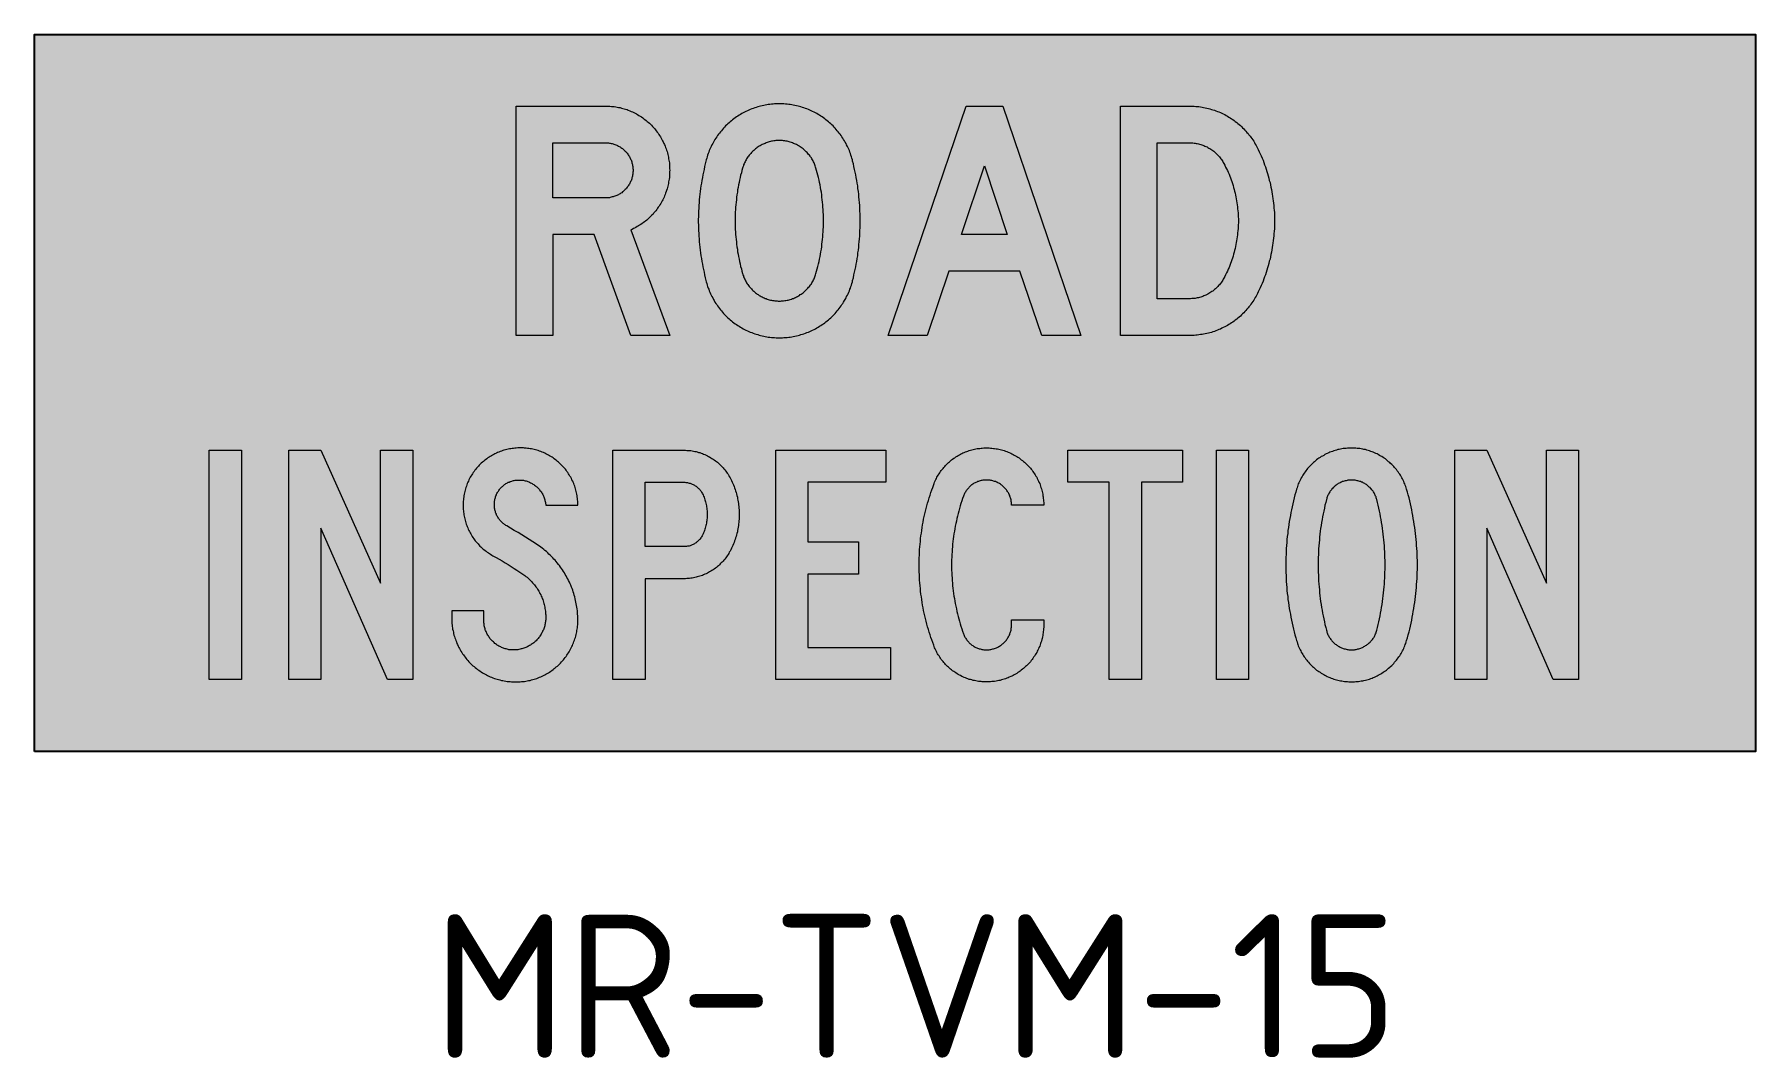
# Model space of a CAD drawing. Extents: x 118 to 238, y 169 to 241.
import ezdxf

# ---------------------------------------------------------------- set-up
doc = ezdxf.new("R2010")
doc.units = 0
for name, color, linetype in [('L25', 1, 'CONTINUOUS'), ('L35', 3, 'CONTINUOUS'), ('ORANGE', 30, 'CONTINUOUS')]:
    doc.layers.add(name, color=color, linetype=linetype)
doc.styles.add('ISO', font='iso3098b.shx')

msp = doc.modelspace()

# ---------------------------------------------------------------- texts
at = {"layer": 'ORANGE', "insert": (145.42, 179.21), "char_height": 10, "attachment_point": 1, "style": 'ISO'}
msp.add_mtext_dynamic_manual_height_columns('{\\C2;MR-TVM-15}', width=29.1338, gutter_width=12.5, heights=[0], dxfattribs=at)

# ---------------------------------------------------------------- hatches: boundary and pattern name
at = {"layer": 'L25'}
h = msp.add_hatch(color=256, dxfattribs=at)
h.paths.add_polyline_path([(177.14, 219.57), (182.58, 235.57), (185.13, 235.57), (190.57, 219.57), (187.85, 219.57), (186.33, 224.05), (181.38, 224.05), (179.86, 219.57)])
h.paths.add_polyline_path([(185.45, 226.61), (182.26, 226.61), (183.86, 231.41)], flags=16)
h.paths.add_polyline_path([(157.44, 229.17), (153.76, 229.17), (153.76, 233.01), (157.44, 233.01), (157.5, 233.01), (157.57, 233), (157.64, 233), (157.71, 232.99), (157.77, 232.98), (157.84, 232.97), (157.9, 232.95), (157.97, 232.94), (158.03, 232.92), (158.1, 232.89), (158.16, 232.87), (158.22, 232.84), (158.28, 232.81), (158.34, 232.78), (158.4, 232.75), (158.46, 232.72), (158.51, 232.69), (158.57, 232.64), (158.62, 232.61), (158.67, 232.56), (158.72, 232.52), (158.77, 232.47), (158.82, 232.42), (158.87, 232.37), (158.91, 232.32), (158.95, 232.28), (158.99, 232.22), (159.03, 232.17), (159.07, 232.11), (159.1, 232.05), (159.13, 231.99), (159.16, 231.93), (159.19, 231.87), (159.22, 231.81), (159.24, 231.75), (159.27, 231.68), (159.28, 231.62), (159.3, 231.55), (159.32, 231.49), (159.33, 231.42), (159.34, 231.36), (159.35, 231.29), (159.35, 231.22), (159.36, 231.15), (159.36, 231.09), (159.36, 231.02), (159.35, 230.95), (159.35, 230.89), (159.34, 230.82), (159.33, 230.76), (159.32, 230.69), (159.3, 230.62), (159.28, 230.56), (159.27, 230.49), (159.24, 230.43), (159.22, 230.36), (159.19, 230.3), (159.16, 230.24), (159.13, 230.19), (159.1, 230.13), (159.07, 230.07), (159.03, 230.01), (158.99, 229.95), (158.95, 229.91), (158.91, 229.85), (158.87, 229.8), (158.82, 229.75), (158.77, 229.7), (158.72, 229.66), (158.67, 229.61), (158.62, 229.58), (158.57, 229.53), (158.51, 229.5), (158.46, 229.46), (158.4, 229.42), (158.34, 229.39), (158.28, 229.36), (158.22, 229.33), (158.16, 229.31), (158.1, 229.28), (158.03, 229.26), (157.97, 229.24), (157.9, 229.23), (157.84, 229.21), (157.77, 229.2), (157.71, 229.18), (157.64, 229.18), (157.57, 229.17), (157.5, 229.17)], flags=16)
h.paths.add_polyline_path([(159.2, 226.93), (161.92, 219.57), (159.2, 219.57), (156.64, 226.61), (153.76, 226.61), (153.76, 219.57), (151.2, 219.57), (151.2, 235.57), (157.44, 235.57), (157.54, 235.57), (157.64, 235.56), (157.74, 235.56), (157.85, 235.55), (157.94, 235.54), (158.05, 235.53), (158.15, 235.51), (158.25, 235.5), (158.35, 235.48), (158.45, 235.46), (158.55, 235.43), (158.65, 235.4), (158.75, 235.38), (158.84, 235.35), (158.94, 235.32), (159.03, 235.28), (159.13, 235.24), (159.22, 235.2), (159.32, 235.16), (159.41, 235.12), (159.5, 235.07), (159.59, 235.02), (159.68, 234.98), (159.77, 234.92), (159.85, 234.87), (159.94, 234.82), (160.03, 234.75), (160.11, 234.69), (160.19, 234.63), (160.27, 234.57), (160.35, 234.5), (160.42, 234.44), (160.5, 234.37), (160.58, 234.3), (160.64, 234.23), (160.72, 234.15), (160.78, 234.08), (160.85, 234), (160.92, 233.92), (160.98, 233.84), (161.04, 233.76), (161.1, 233.68), (161.16, 233.59), (161.21, 233.51), (161.27, 233.42), (161.32, 233.33), (161.37, 233.24), (161.42, 233.15), (161.46, 233.07), (161.51, 232.97), (161.55, 232.88), (161.59, 232.78), (161.63, 232.69), (161.66, 232.59), (161.7, 232.5), (161.73, 232.4), (161.75, 232.3), (161.78, 232.2), (161.8, 232.1), (161.83, 232), (161.84, 231.9), (161.86, 231.8), (161.87, 231.7), (161.89, 231.6), (161.9, 231.5), (161.91, 231.39), (161.91, 231.29), (161.91, 231.19), (161.92, 231.09), (161.91, 230.99), (161.91, 230.89), (161.91, 230.79), (161.9, 230.68), (161.89, 230.59), (161.87, 230.48), (161.86, 230.38), (161.84, 230.29), (161.83, 230.18), (161.81, 230.08), (161.78, 229.99), (161.76, 229.89), (161.73, 229.79), (161.7, 229.69), (161.67, 229.6), (161.63, 229.5), (161.59, 229.41), (161.56, 229.31), (161.52, 229.22), (161.48, 229.13), (161.43, 229.04), (161.38, 228.95), (161.34, 228.86), (161.29, 228.77), (161.23, 228.69), (161.18, 228.6), (161.12, 228.52), (161.06, 228.44), (161.01, 228.35), (160.94, 228.27), (160.88, 228.19), (160.81, 228.12), (160.75, 228.04), (160.67, 227.96), (160.61, 227.89), (160.53, 227.82), (160.46, 227.76), (160.39, 227.68), (160.31, 227.62), (160.23, 227.55), (160.15, 227.49), (160.07, 227.43), (159.99, 227.37), (159.9, 227.32), (159.82, 227.26), (159.73, 227.21), (159.65, 227.16), (159.56, 227.11), (159.47, 227.06), (159.38, 227.02), (159.29, 226.97)])
h.paths.add_polyline_path([(174.67, 223.41), (174.72, 223.6), (174.76, 223.79), (174.81, 223.98), (174.85, 224.17), (174.89, 224.36), (174.92, 224.55), (174.96, 224.74), (174.99, 224.94), (175.02, 225.13), (175.04, 225.33), (175.07, 225.52), (175.09, 225.72), (175.11, 225.91), (175.13, 226.1), (175.15, 226.3), (175.16, 226.5), (175.17, 226.69), (175.18, 226.89), (175.19, 227.08), (175.19, 227.27), (175.2, 227.47), (175.2, 227.66), (175.19, 227.86), (175.19, 228.06), (175.18, 228.25), (175.17, 228.45), (175.16, 228.64), (175.15, 228.84), (175.13, 229.03), (175.11, 229.23), (175.09, 229.42), (175.07, 229.62), (175.04, 229.81), (175.02, 230), (174.99, 230.2), (174.96, 230.39), (174.92, 230.59), (174.89, 230.78), (174.85, 230.96), (174.81, 231.15), (174.76, 231.35), (174.72, 231.54), (174.67, 231.73), (174.65, 231.83), (174.62, 231.94), (174.59, 232.04), (174.55, 232.15), (174.51, 232.25), (174.48, 232.35), (174.44, 232.46), (174.4, 232.56), (174.35, 232.65), (174.3, 232.76), (174.25, 232.86), (174.21, 232.95), (174.15, 233.05), (174.1, 233.14), (174.04, 233.24), (173.98, 233.33), (173.92, 233.42), (173.86, 233.51), (173.8, 233.6), (173.73, 233.68), (173.66, 233.77), (173.59, 233.85), (173.52, 233.94), (173.45, 234.02), (173.37, 234.1), (173.3, 234.18), (173.22, 234.26), (173.14, 234.33), (173.06, 234.41), (172.98, 234.48), (172.89, 234.55), (172.8, 234.61), (172.72, 234.68), (172.63, 234.75), (172.54, 234.81), (172.45, 234.87), (172.36, 234.93), (172.26, 234.99), (172.17, 235.04), (172.08, 235.09), (171.98, 235.15), (171.88, 235.2), (171.78, 235.24), (171.68, 235.29), (171.58, 235.33), (171.48, 235.37), (171.38, 235.41), (171.27, 235.45), (171.17, 235.48), (171.06, 235.51), (170.96, 235.54), (170.86, 235.57), (170.75, 235.59), (170.64, 235.62), (170.53, 235.64), (170.43, 235.66), (170.32, 235.67), (170.21, 235.69), (170.1, 235.7), (169.99, 235.71), (169.88, 235.72), (169.77, 235.72), (169.66, 235.73), (169.55, 235.73), (169.45, 235.73), (169.34, 235.72), (169.23, 235.72), (169.12, 235.71), (169.01, 235.7), (168.9, 235.69), (168.79, 235.67), (168.68, 235.66), (168.58, 235.64), (168.47, 235.62), (168.36, 235.59), (168.25, 235.57), (168.15, 235.54), (168.05, 235.51), (167.94, 235.48), (167.84, 235.45), (167.73, 235.41), (167.63, 235.37), (167.53, 235.33), (167.43, 235.29), (167.33, 235.24), (167.23, 235.2), (167.13, 235.15), (167.04, 235.09), (166.94, 235.04), (166.85, 234.99), (166.75, 234.93), (166.66, 234.87), (166.57, 234.81), (166.48, 234.75), (166.39, 234.68), (166.3, 234.61), (166.22, 234.55), (166.14, 234.48), (166.05, 234.41), (165.97, 234.33), (165.89, 234.26), (165.81, 234.18), (165.74, 234.1), (165.66, 234.02), (165.59, 233.94), (165.52, 233.85), (165.45, 233.77), (165.38, 233.68), (165.32, 233.6), (165.25, 233.51), (165.19, 233.42), (165.13, 233.33), (165.07, 233.24), (165.02, 233.14), (164.96, 233.05), (164.91, 232.95), (164.86, 232.86), (164.81, 232.76), (164.76, 232.65), (164.72, 232.56), (164.67, 232.46), (164.64, 232.35), (164.59, 232.25), (164.56, 232.15), (164.53, 232.04), (164.5, 231.94), (164.46, 231.83), (164.44, 231.73), (164.39, 231.54), (164.35, 231.35), (164.31, 231.15), (164.26, 230.96), (164.23, 230.78), (164.19, 230.59), (164.15, 230.39), (164.12, 230.2), (164.09, 230), (164.07, 229.81), (164.04, 229.62), (164.02, 229.42), (164, 229.23), (163.98, 229.03), (163.96, 228.84), (163.95, 228.64), (163.94, 228.45), (163.93, 228.25), (163.92, 228.06), (163.92, 227.86), (163.91, 227.66), (163.91, 227.47), (163.92, 227.27), (163.92, 227.08), (163.93, 226.89), (163.94, 226.69), (163.95, 226.5), (163.96, 226.3), (163.98, 226.1), (164, 225.91), (164.02, 225.72), (164.04, 225.52), (164.07, 225.33), (164.09, 225.13), (164.12, 224.94), (164.15, 224.74), (164.19, 224.55), (164.23, 224.36), (164.26, 224.17), (164.31, 223.98), (164.35, 223.79), (164.39, 223.6), (164.44, 223.41), (164.46, 223.31), (164.5, 223.2), (164.53, 223.09), (164.56, 222.99), (164.59, 222.88), (164.64, 222.79), (164.67, 222.68), (164.72, 222.58), (164.76, 222.48), (164.81, 222.38), (164.86, 222.28), (164.91, 222.19), (164.96, 222.09), (165.02, 222), (165.07, 221.9), (165.13, 221.81), (165.19, 221.72), (165.25, 221.63), (165.32, 221.54), (165.38, 221.45), (165.45, 221.36), (165.52, 221.28), (165.59, 221.2), (165.66, 221.11), (165.74, 221.03), (165.81, 220.96), (165.89, 220.88), (165.97, 220.81), (166.05, 220.73), (166.14, 220.66), (166.22, 220.59), (166.3, 220.52), (166.39, 220.46), (166.48, 220.39), (166.57, 220.33), (166.66, 220.27), (166.75, 220.21), (166.85, 220.15), (166.94, 220.1), (167.04, 220.04), (167.13, 219.99), (167.23, 219.94), (167.33, 219.9), (167.43, 219.85), (167.53, 219.81), (167.63, 219.77), (167.73, 219.73), (167.84, 219.69), (167.94, 219.66), (168.05, 219.63), (168.15, 219.6), (168.25, 219.56), (168.36, 219.54), (168.47, 219.52), (168.58, 219.5), (168.68, 219.48), (168.79, 219.46), (168.9, 219.45), (169.01, 219.44), (169.12, 219.42), (169.23, 219.42), (169.34, 219.41), (169.45, 219.41), (169.55, 219.41), (169.66, 219.41), (169.77, 219.41), (169.88, 219.42), (169.99, 219.42), (170.1, 219.44), (170.21, 219.45), (170.32, 219.46), (170.43, 219.48), (170.53, 219.5), (170.64, 219.52), (170.75, 219.54), (170.86, 219.56), (170.96, 219.6), (171.06, 219.63), (171.17, 219.66), (171.27, 219.69), (171.38, 219.73), (171.48, 219.77), (171.58, 219.81), (171.68, 219.85), (171.78, 219.9), (171.88, 219.94), (171.98, 219.99), (172.08, 220.04), (172.17, 220.1), (172.26, 220.15), (172.36, 220.21), (172.45, 220.27), (172.54, 220.33), (172.63, 220.39), (172.72, 220.46), (172.8, 220.52), (172.89, 220.59), (172.98, 220.66), (173.06, 220.73), (173.14, 220.81), (173.22, 220.88), (173.3, 220.96), (173.37, 221.03), (173.45, 221.11), (173.52, 221.2), (173.59, 221.28), (173.66, 221.36), (173.73, 221.45), (173.8, 221.54), (173.86, 221.63), (173.92, 221.72), (173.98, 221.81), (174.04, 221.9), (174.1, 222), (174.15, 222.09), (174.21, 222.19), (174.25, 222.28), (174.3, 222.38), (174.35, 222.48), (174.4, 222.58), (174.44, 222.68), (174.48, 222.79), (174.51, 222.88), (174.55, 222.99), (174.59, 223.09), (174.62, 223.2), (174.65, 223.31)])
h.paths.add_polyline_path([(172.11, 223.89), (172.16, 224.06), (172.2, 224.22), (172.25, 224.39), (172.29, 224.56), (172.33, 224.73), (172.36, 224.9), (172.4, 225.07), (172.43, 225.24), (172.46, 225.41), (172.49, 225.58), (172.51, 225.75), (172.53, 225.93), (172.55, 226.1), (172.57, 226.27), (172.59, 226.44), (172.6, 226.62), (172.61, 226.79), (172.62, 226.96), (172.63, 227.13), (172.63, 227.31), (172.63, 227.48), (172.63, 227.65), (172.63, 227.83), (172.63, 228), (172.62, 228.17), (172.61, 228.35), (172.6, 228.52), (172.59, 228.69), (172.57, 228.86), (172.55, 229.04), (172.53, 229.21), (172.51, 229.39), (172.49, 229.56), (172.46, 229.73), (172.43, 229.9), (172.4, 230.07), (172.36, 230.24), (172.33, 230.41), (172.29, 230.58), (172.25, 230.74), (172.2, 230.92), (172.16, 231.08), (172.11, 231.25), (172.09, 231.32), (172.06, 231.39), (172.04, 231.47), (172.01, 231.54), (171.98, 231.61), (171.94, 231.68), (171.91, 231.75), (171.87, 231.82), (171.83, 231.89), (171.79, 231.95), (171.74, 232.02), (171.7, 232.08), (171.65, 232.14), (171.6, 232.2), (171.55, 232.26), (171.5, 232.32), (171.44, 232.37), (171.39, 232.43), (171.33, 232.48), (171.27, 232.53), (171.21, 232.58), (171.15, 232.63), (171.09, 232.68), (171.02, 232.72), (170.96, 232.77), (170.89, 232.8), (170.83, 232.84), (170.75, 232.88), (170.69, 232.91), (170.61, 232.94), (170.54, 232.97), (170.47, 233), (170.4, 233.03), (170.32, 233.05), (170.25, 233.07), (170.17, 233.1), (170.1, 233.11), (170.02, 233.13), (169.94, 233.14), (169.86, 233.15), (169.79, 233.16), (169.71, 233.16), (169.63, 233.17), (169.55, 233.17), (169.48, 233.17), (169.4, 233.16), (169.32, 233.16), (169.25, 233.15), (169.17, 233.14), (169.09, 233.13), (169.01, 233.11), (168.94, 233.1), (168.86, 233.07), (168.79, 233.05), (168.71, 233.03), (168.64, 233), (168.57, 232.97), (168.49, 232.94), (168.43, 232.91), (168.35, 232.88), (168.29, 232.84), (168.22, 232.8), (168.15, 232.77), (168.08, 232.72), (168.02, 232.68), (167.96, 232.63), (167.9, 232.58), (167.84, 232.53), (167.78, 232.48), (167.72, 232.43), (167.67, 232.37), (167.61, 232.32), (167.56, 232.26), (167.51, 232.2), (167.46, 232.14), (167.41, 232.08), (167.37, 232.02), (167.32, 231.95), (167.28, 231.89), (167.24, 231.82), (167.2, 231.75), (167.17, 231.68), (167.13, 231.61), (167.1, 231.54), (167.07, 231.47), (167.05, 231.39), (167.02, 231.32), (167, 231.25), (166.95, 231.08), (166.91, 230.92), (166.86, 230.74), (166.82, 230.58), (166.79, 230.41), (166.75, 230.24), (166.71, 230.07), (166.68, 229.9), (166.65, 229.73), (166.63, 229.56), (166.6, 229.39), (166.58, 229.21), (166.56, 229.04), (166.54, 228.86), (166.52, 228.69), (166.51, 228.52), (166.5, 228.35), (166.49, 228.17), (166.49, 228), (166.48, 227.83), (166.48, 227.65), (166.48, 227.48), (166.48, 227.31), (166.49, 227.13), (166.49, 226.96), (166.5, 226.79), (166.51, 226.62), (166.52, 226.44), (166.54, 226.27), (166.56, 226.1), (166.58, 225.93), (166.6, 225.75), (166.63, 225.58), (166.65, 225.41), (166.68, 225.24), (166.71, 225.07), (166.75, 224.9), (166.79, 224.73), (166.82, 224.56), (166.86, 224.39), (166.91, 224.22), (166.95, 224.06), (167, 223.89), (167.02, 223.81), (167.05, 223.74), (167.07, 223.67), (167.1, 223.59), (167.13, 223.53), (167.17, 223.45), (167.2, 223.39), (167.24, 223.32), (167.28, 223.25), (167.32, 223.18), (167.37, 223.12), (167.41, 223.05), (167.46, 222.99), (167.51, 222.93), (167.56, 222.88), (167.61, 222.82), (167.67, 222.76), (167.72, 222.71), (167.78, 222.66), (167.84, 222.6), (167.9, 222.55), (167.96, 222.5), (168.02, 222.46), (168.08, 222.42), (168.15, 222.37), (168.22, 222.33), (168.29, 222.3), (168.35, 222.26), (168.43, 222.22), (168.49, 222.19), (168.57, 222.16), (168.64, 222.14), (168.71, 222.11), (168.79, 222.09), (168.86, 222.06), (168.94, 222.04), (169.01, 222.03), (169.09, 222.01), (169.17, 222), (169.25, 221.99), (169.32, 221.98), (169.4, 221.98), (169.48, 221.97), (169.55, 221.97), (169.63, 221.97), (169.71, 221.98), (169.79, 221.98), (169.86, 221.99), (169.94, 222), (170.02, 222.01), (170.1, 222.03), (170.17, 222.04), (170.25, 222.06), (170.32, 222.09), (170.4, 222.11), (170.47, 222.14), (170.54, 222.16), (170.61, 222.19), (170.69, 222.22), (170.75, 222.26), (170.83, 222.3), (170.89, 222.33), (170.96, 222.37), (171.02, 222.42), (171.09, 222.46), (171.15, 222.5), (171.21, 222.55), (171.27, 222.6), (171.33, 222.66), (171.39, 222.71), (171.44, 222.76), (171.5, 222.82), (171.55, 222.88), (171.6, 222.93), (171.65, 222.99), (171.7, 223.05), (171.74, 223.12), (171.79, 223.18), (171.83, 223.25), (171.87, 223.32), (171.91, 223.39), (171.94, 223.45), (171.98, 223.53), (172.01, 223.59), (172.04, 223.67), (172.06, 223.74), (172.09, 223.81)], flags=16)
h.paths.add_polyline_path([(198.15, 222.13), (195.91, 222.13), (195.91, 233.01), (198.15, 233.01), (198.23, 233), (198.31, 233), (198.39, 233), (198.47, 232.99), (198.54, 232.98), (198.62, 232.97), (198.7, 232.95), (198.78, 232.93), (198.86, 232.91), (198.94, 232.89), (199.01, 232.87), (199.08, 232.84), (199.16, 232.81), (199.23, 232.78), (199.3, 232.75), (199.38, 232.72), (199.44, 232.68), (199.51, 232.64), (199.58, 232.6), (199.65, 232.56), (199.71, 232.51), (199.78, 232.47), (199.84, 232.42), (199.9, 232.37), (199.96, 232.31), (200.02, 232.26), (200.08, 232.2), (200.14, 232.15), (200.18, 232.09), (200.24, 232.03), (200.29, 231.97), (200.34, 231.9), (200.38, 231.84), (200.43, 231.77), (200.47, 231.71), (200.51, 231.64), (200.55, 231.57), (200.61, 231.44), (200.67, 231.32), (200.74, 231.2), (200.8, 231.07), (200.85, 230.95), (200.91, 230.82), (200.96, 230.69), (201.01, 230.56), (201.06, 230.43), (201.1, 230.3), (201.15, 230.16), (201.19, 230.03), (201.23, 229.9), (201.27, 229.76), (201.3, 229.63), (201.34, 229.5), (201.37, 229.36), (201.39, 229.23), (201.42, 229.09), (201.44, 228.95), (201.46, 228.82), (201.48, 228.68), (201.5, 228.54), (201.51, 228.4), (201.53, 228.26), (201.54, 228.12), (201.54, 227.98), (201.55, 227.85), (201.56, 227.71), (201.56, 227.57), (201.56, 227.43), (201.55, 227.29), (201.54, 227.15), (201.54, 227.02), (201.53, 226.88), (201.51, 226.73), (201.5, 226.6), (201.48, 226.46), (201.46, 226.32), (201.44, 226.18), (201.42, 226.05), (201.39, 225.91), (201.37, 225.78), (201.34, 225.64), (201.3, 225.5), (201.27, 225.37), (201.23, 225.24), (201.19, 225.11), (201.15, 224.97), (201.1, 224.84), (201.06, 224.71), (201.01, 224.58), (200.96, 224.45), (200.91, 224.32), (200.85, 224.19), (200.8, 224.06), (200.74, 223.94), (200.67, 223.81), (200.61, 223.69), (200.55, 223.57), (200.51, 223.5), (200.47, 223.43), (200.43, 223.37), (200.38, 223.3), (200.34, 223.23), (200.29, 223.17), (200.24, 223.11), (200.18, 223.05), (200.14, 222.99), (200.08, 222.93), (200.02, 222.88), (199.96, 222.82), (199.9, 222.77), (199.84, 222.72), (199.78, 222.67), (199.71, 222.63), (199.65, 222.58), (199.58, 222.54), (199.51, 222.5), (199.44, 222.46), (199.38, 222.42), (199.3, 222.39), (199.23, 222.36), (199.16, 222.33), (199.08, 222.3), (199.01, 222.27), (198.94, 222.25), (198.86, 222.22), (198.78, 222.2), (198.7, 222.19), (198.62, 222.17), (198.54, 222.16), (198.47, 222.15), (198.39, 222.14), (198.31, 222.14), (198.23, 222.13)], flags=16)
h.paths.add_polyline_path([(198.15, 219.57), (193.35, 219.57), (193.35, 235.57), (198.15, 235.57), (198.26, 235.57), (198.37, 235.56), (198.48, 235.56), (198.59, 235.55), (198.7, 235.54), (198.81, 235.53), (198.92, 235.51), (199.03, 235.5), (199.14, 235.48), (199.25, 235.45), (199.36, 235.43), (199.47, 235.4), (199.58, 235.37), (199.68, 235.34), (199.79, 235.31), (199.9, 235.28), (200, 235.24), (200.1, 235.2), (200.2, 235.16), (200.31, 235.12), (200.41, 235.07), (200.51, 235.02), (200.61, 234.97), (200.7, 234.91), (200.8, 234.87), (200.89, 234.8), (200.99, 234.75), (201.08, 234.69), (201.18, 234.63), (201.27, 234.56), (201.35, 234.49), (201.45, 234.42), (201.53, 234.36), (201.62, 234.28), (201.7, 234.21), (201.78, 234.14), (201.86, 234.06), (201.94, 233.98), (202.02, 233.9), (202.09, 233.82), (202.16, 233.73), (202.24, 233.65), (202.3, 233.57), (202.38, 233.48), (202.44, 233.39), (202.5, 233.3), (202.57, 233.21), (202.63, 233.11), (202.69, 233.02), (202.74, 232.92), (202.8, 232.83), (202.85, 232.73), (202.9, 232.63), (202.95, 232.53), (203.02, 232.38), (203.09, 232.23), (203.15, 232.09), (203.22, 231.93), (203.28, 231.79), (203.33, 231.63), (203.39, 231.48), (203.45, 231.33), (203.5, 231.17), (203.55, 231.01), (203.59, 230.86), (203.64, 230.7), (203.69, 230.55), (203.72, 230.39), (203.77, 230.23), (203.8, 230.07), (203.83, 229.91), (203.87, 229.75), (203.9, 229.59), (203.93, 229.43), (203.95, 229.28), (203.97, 229.11), (203.99, 228.95), (204.02, 228.79), (204.03, 228.63), (204.04, 228.46), (204.05, 228.3), (204.07, 228.14), (204.07, 227.98), (204.08, 227.81), (204.08, 227.65), (204.08, 227.49), (204.08, 227.32), (204.07, 227.16), (204.07, 227), (204.05, 226.84), (204.04, 226.67), (204.03, 226.51), (204.02, 226.35), (203.99, 226.19), (203.97, 226.02), (203.95, 225.86), (203.93, 225.71), (203.9, 225.54), (203.87, 225.38), (203.83, 225.22), (203.8, 225.06), (203.77, 224.9), (203.72, 224.75), (203.69, 224.59), (203.64, 224.43), (203.59, 224.28), (203.55, 224.12), (203.5, 223.97), (203.45, 223.81), (203.39, 223.66), (203.33, 223.51), (203.28, 223.35), (203.22, 223.2), (203.15, 223.05), (203.09, 222.9), (203.02, 222.75), (202.95, 222.61), (202.9, 222.51), (202.85, 222.41), (202.8, 222.31), (202.74, 222.22), (202.69, 222.12), (202.63, 222.03), (202.57, 221.93), (202.5, 221.84), (202.44, 221.75), (202.38, 221.66), (202.3, 221.57), (202.24, 221.49), (202.16, 221.4), (202.09, 221.32), (202.02, 221.24), (201.94, 221.16), (201.86, 221.08), (201.78, 221), (201.7, 220.92), (201.62, 220.85), (201.53, 220.78), (201.45, 220.71), (201.35, 220.64), (201.27, 220.57), (201.18, 220.51), (201.08, 220.45), (200.99, 220.39), (200.89, 220.33), (200.8, 220.27), (200.7, 220.22), (200.61, 220.17), (200.51, 220.12), (200.41, 220.07), (200.31, 220.02), (200.2, 219.98), (200.1, 219.94), (200, 219.9), (199.9, 219.86), (199.79, 219.83), (199.68, 219.79), (199.58, 219.76), (199.47, 219.73), (199.36, 219.71), (199.25, 219.68), (199.14, 219.66), (199.03, 219.64), (198.92, 219.63), (198.81, 219.61), (198.7, 219.6), (198.59, 219.59), (198.48, 219.58), (198.37, 219.57), (198.26, 219.57)])
h = msp.add_hatch(color=256, dxfattribs=at)
h.paths.add_polyline_path([(169.31, 195.57), (169.31, 211.57), (176.99, 211.57), (176.99, 209.33), (171.55, 209.33), (171.55, 205.17), (175.07, 205.17), (175.07, 202.93), (171.55, 202.93), (171.55, 197.81), (177.31, 197.81), (177.31, 195.57)])
h.paths.add_polyline_path([(192.56, 195.57), (192.56, 209.33), (189.68, 209.33), (189.68, 211.57), (197.67, 211.57), (197.67, 209.33), (194.8, 209.33), (194.8, 195.57)])
h.paths.add_polyline_path([(200.03, 195.57), (200.03, 211.57), (202.27, 211.57), (202.27, 195.57)])
h.paths.add_polyline_path([(213.29, 198.29), (213.35, 198.49), (213.4, 198.69), (213.46, 198.9), (213.51, 199.1), (213.56, 199.3), (213.61, 199.51), (213.65, 199.71), (213.69, 199.92), (213.73, 200.13), (213.76, 200.33), (213.8, 200.54), (213.83, 200.75), (213.86, 200.96), (213.89, 201.17), (213.91, 201.37), (213.94, 201.58), (213.96, 201.79), (213.98, 202), (213.99, 202.21), (214.01, 202.41), (214.02, 202.63), (214.03, 202.84), (214.03, 203.05), (214.04, 203.25), (214.04, 203.47), (214.04, 203.68), (214.04, 203.88), (214.03, 204.09), (214.03, 204.31), (214.02, 204.51), (214.01, 204.72), (213.99, 204.93), (213.98, 205.14), (213.96, 205.35), (213.94, 205.56), (213.91, 205.77), (213.89, 205.98), (213.86, 206.19), (213.83, 206.39), (213.8, 206.6), (213.76, 206.8), (213.73, 207.01), (213.69, 207.22), (213.65, 207.42), (213.61, 207.63), (213.56, 207.83), (213.51, 208.04), (213.46, 208.24), (213.4, 208.45), (213.35, 208.65), (213.29, 208.85), (213.27, 208.94), (213.23, 209.03), (213.2, 209.13), (213.16, 209.22), (213.13, 209.3), (213.09, 209.39), (213.05, 209.48), (213.01, 209.57), (212.96, 209.65), (212.91, 209.74), (212.86, 209.82), (212.81, 209.9), (212.75, 209.98), (212.7, 210.06), (212.64, 210.14), (212.58, 210.22), (212.52, 210.29), (212.45, 210.37), (212.39, 210.44), (212.33, 210.51), (212.26, 210.58), (212.18, 210.64), (212.12, 210.71), (212.04, 210.77), (211.97, 210.83), (211.89, 210.89), (211.81, 210.96), (211.73, 211.01), (211.65, 211.07), (211.57, 211.12), (211.49, 211.16), (211.41, 211.21), (211.32, 211.26), (211.24, 211.31), (211.14, 211.35), (211.06, 211.38), (210.97, 211.43), (210.88, 211.46), (210.79, 211.49), (210.7, 211.53), (210.61, 211.56), (210.51, 211.58), (210.42, 211.61), (210.32, 211.63), (210.23, 211.65), (210.13, 211.67), (210.04, 211.68), (209.94, 211.69), (209.85, 211.7), (209.75, 211.71), (209.65, 211.72), (209.55, 211.72), (209.45, 211.72), (209.36, 211.72), (209.26, 211.72), (209.17, 211.71), (209.07, 211.7), (208.97, 211.69), (208.88, 211.68), (208.78, 211.67), (208.68, 211.65), (208.59, 211.63), (208.5, 211.61), (208.4, 211.58), (208.31, 211.56), (208.22, 211.53), (208.13, 211.49), (208.03, 211.46), (207.94, 211.43), (207.86, 211.38), (207.76, 211.35), (207.68, 211.31), (207.59, 211.26), (207.51, 211.21), (207.42, 211.16), (207.34, 211.12), (207.26, 211.07), (207.18, 211.01), (207.1, 210.96), (207.02, 210.89), (206.94, 210.83), (206.87, 210.77), (206.8, 210.71), (206.72, 210.64), (206.66, 210.58), (206.59, 210.51), (206.52, 210.44), (206.45, 210.37), (206.39, 210.29), (206.33, 210.22), (206.27, 210.14), (206.22, 210.06), (206.16, 209.98), (206.1, 209.9), (206.05, 209.82), (206, 209.74), (205.95, 209.65), (205.91, 209.57), (205.87, 209.48), (205.82, 209.39), (205.78, 209.3), (205.74, 209.22), (205.71, 209.13), (205.68, 209.03), (205.65, 208.94), (205.62, 208.85), (205.56, 208.65), (205.5, 208.45), (205.46, 208.24), (205.4, 208.04), (205.36, 207.83), (205.31, 207.63), (205.27, 207.42), (205.22, 207.22), (205.19, 207.01), (205.15, 206.8), (205.11, 206.6), (205.08, 206.39), (205.05, 206.19), (205.02, 205.98), (205, 205.77), (204.97, 205.56), (204.95, 205.35), (204.94, 205.14), (204.92, 204.93), (204.9, 204.72), (204.89, 204.51), (204.89, 204.31), (204.88, 204.09), (204.87, 203.88), (204.87, 203.68), (204.87, 203.47), (204.87, 203.25), (204.88, 203.05), (204.89, 202.84), (204.89, 202.63), (204.9, 202.41), (204.92, 202.21), (204.94, 202), (204.95, 201.79), (204.97, 201.58), (205, 201.37), (205.02, 201.17), (205.05, 200.96), (205.08, 200.75), (205.11, 200.54), (205.15, 200.33), (205.19, 200.13), (205.22, 199.92), (205.27, 199.71), (205.31, 199.51), (205.36, 199.3), (205.4, 199.1), (205.46, 198.9), (205.5, 198.69), (205.56, 198.49), (205.62, 198.29), (205.65, 198.2), (205.68, 198.1), (205.71, 198.01), (205.74, 197.92), (205.78, 197.84), (205.82, 197.74), (205.87, 197.66), (205.91, 197.57), (205.95, 197.49), (206, 197.4), (206.05, 197.32), (206.1, 197.24), (206.16, 197.16), (206.22, 197.08), (206.27, 197), (206.33, 196.92), (206.39, 196.85), (206.45, 196.78), (206.52, 196.7), (206.59, 196.63), (206.66, 196.56), (206.72, 196.49), (206.8, 196.43), (206.87, 196.37), (206.94, 196.3), (207.02, 196.24), (207.1, 196.19), (207.18, 196.13), (207.26, 196.08), (207.34, 196.02), (207.42, 195.97), (207.51, 195.92), (207.59, 195.88), (207.68, 195.83), (207.76, 195.79), (207.86, 195.75), (207.94, 195.72), (208.03, 195.68), (208.13, 195.64), (208.22, 195.61), (208.31, 195.59), (208.4, 195.56), (208.5, 195.53), (208.59, 195.51), (208.68, 195.49), (208.78, 195.48), (208.88, 195.46), (208.97, 195.45), (209.07, 195.44), (209.17, 195.43), (209.26, 195.42), (209.36, 195.42), (209.45, 195.42), (209.55, 195.42), (209.65, 195.42), (209.75, 195.43), (209.85, 195.44), (209.94, 195.45), (210.04, 195.46), (210.13, 195.48), (210.23, 195.49), (210.32, 195.51), (210.42, 195.53), (210.51, 195.56), (210.61, 195.59), (210.7, 195.61), (210.79, 195.64), (210.88, 195.68), (210.97, 195.72), (211.06, 195.75), (211.14, 195.79), (211.24, 195.83), (211.32, 195.88), (211.41, 195.92), (211.49, 195.97), (211.57, 196.02), (211.65, 196.08), (211.73, 196.13), (211.81, 196.19), (211.89, 196.24), (211.97, 196.3), (212.04, 196.37), (212.12, 196.43), (212.18, 196.49), (212.26, 196.56), (212.33, 196.63), (212.39, 196.7), (212.45, 196.78), (212.52, 196.85), (212.58, 196.92), (212.64, 197), (212.7, 197.08), (212.75, 197.16), (212.81, 197.24), (212.86, 197.32), (212.91, 197.4), (212.96, 197.49), (213.01, 197.57), (213.05, 197.66), (213.09, 197.74), (213.13, 197.84), (213.16, 197.92), (213.2, 198.01), (213.23, 198.1), (213.27, 198.2)])
h.paths.add_polyline_path([(211.22, 199.01), (211.27, 199.21), (211.32, 199.41), (211.36, 199.61), (211.4, 199.81), (211.44, 200.01), (211.48, 200.21), (211.52, 200.41), (211.55, 200.61), (211.58, 200.82), (211.61, 201.02), (211.64, 201.22), (211.66, 201.42), (211.69, 201.63), (211.71, 201.83), (211.73, 202.04), (211.74, 202.24), (211.76, 202.45), (211.77, 202.65), (211.77, 202.86), (211.78, 203.06), (211.79, 203.26), (211.79, 203.47), (211.79, 203.67), (211.79, 203.88), (211.78, 204.08), (211.77, 204.29), (211.77, 204.49), (211.76, 204.69), (211.74, 204.9), (211.73, 205.1), (211.71, 205.31), (211.69, 205.51), (211.66, 205.72), (211.64, 205.92), (211.61, 206.12), (211.58, 206.32), (211.55, 206.53), (211.52, 206.73), (211.48, 206.93), (211.44, 207.13), (211.4, 207.33), (211.36, 207.53), (211.32, 207.73), (211.27, 207.93), (211.22, 208.13), (211.2, 208.19), (211.18, 208.26), (211.16, 208.32), (211.13, 208.37), (211.11, 208.43), (211.08, 208.49), (211.05, 208.55), (211.02, 208.6), (210.98, 208.66), (210.95, 208.72), (210.91, 208.76), (210.87, 208.81), (210.83, 208.87), (210.78, 208.91), (210.74, 208.96), (210.69, 209), (210.64, 209.05), (210.59, 209.09), (210.54, 209.13), (210.49, 209.17), (210.43, 209.2), (210.38, 209.24), (210.32, 209.27), (210.27, 209.3), (210.21, 209.33), (210.15, 209.35), (210.09, 209.38), (210.03, 209.39), (209.97, 209.41), (209.9, 209.43), (209.84, 209.44), (209.78, 209.46), (209.71, 209.47), (209.65, 209.47), (209.58, 209.48), (209.52, 209.49), (209.45, 209.49), (209.39, 209.49), (209.33, 209.48), (209.26, 209.47), (209.2, 209.47), (209.14, 209.46), (209.07, 209.44), (209.01, 209.43), (208.95, 209.41), (208.88, 209.39), (208.82, 209.38), (208.76, 209.35), (208.71, 209.33), (208.65, 209.3), (208.59, 209.27), (208.53, 209.24), (208.48, 209.2), (208.43, 209.17), (208.37, 209.13), (208.32, 209.09), (208.27, 209.05), (208.22, 209), (208.17, 208.96), (208.13, 208.91), (208.09, 208.87), (208.05, 208.81), (208, 208.76), (207.97, 208.72), (207.93, 208.66), (207.9, 208.6), (207.86, 208.55), (207.84, 208.49), (207.81, 208.43), (207.78, 208.37), (207.76, 208.32), (207.73, 208.26), (207.72, 208.19), (207.7, 208.13), (207.65, 207.93), (207.6, 207.73), (207.56, 207.53), (207.51, 207.33), (207.47, 207.13), (207.43, 206.93), (207.4, 206.73), (207.36, 206.53), (207.33, 206.32), (207.3, 206.12), (207.27, 205.92), (207.25, 205.72), (207.23, 205.51), (207.21, 205.31), (207.19, 205.1), (207.17, 204.9), (207.16, 204.69), (207.15, 204.49), (207.14, 204.29), (207.13, 204.08), (207.13, 203.88), (207.12, 203.67), (207.12, 203.47), (207.13, 203.26), (207.13, 203.06), (207.14, 202.86), (207.15, 202.65), (207.16, 202.45), (207.17, 202.24), (207.19, 202.04), (207.21, 201.83), (207.23, 201.63), (207.25, 201.42), (207.27, 201.22), (207.3, 201.02), (207.33, 200.82), (207.36, 200.61), (207.4, 200.41), (207.43, 200.21), (207.47, 200.01), (207.51, 199.81), (207.56, 199.61), (207.6, 199.41), (207.65, 199.21), (207.7, 199.01), (207.72, 198.95), (207.73, 198.89), (207.76, 198.83), (207.78, 198.77), (207.81, 198.7), (207.84, 198.65), (207.86, 198.59), (207.9, 198.53), (207.93, 198.48), (207.97, 198.43), (208, 198.37), (208.05, 198.32), (208.09, 198.28), (208.13, 198.23), (208.17, 198.18), (208.22, 198.14), (208.27, 198.09), (208.32, 198.05), (208.37, 198.01), (208.43, 197.98), (208.48, 197.94), (208.53, 197.9), (208.59, 197.87), (208.65, 197.84), (208.71, 197.82), (208.76, 197.79), (208.82, 197.77), (208.88, 197.74), (208.95, 197.72), (209.01, 197.71), (209.07, 197.69), (209.14, 197.68), (209.2, 197.67), (209.26, 197.66), (209.33, 197.66), (209.39, 197.65), (209.45, 197.65), (209.52, 197.65), (209.58, 197.66), (209.65, 197.66), (209.71, 197.67), (209.78, 197.68), (209.84, 197.69), (209.9, 197.71), (209.97, 197.72), (210.03, 197.74), (210.09, 197.77), (210.15, 197.79), (210.21, 197.82), (210.27, 197.84), (210.32, 197.87), (210.38, 197.9), (210.43, 197.94), (210.49, 197.98), (210.54, 198.01), (210.59, 198.05), (210.64, 198.09), (210.69, 198.14), (210.74, 198.18), (210.78, 198.23), (210.83, 198.28), (210.87, 198.32), (210.91, 198.37), (210.95, 198.43), (210.98, 198.48), (211.02, 198.53), (211.05, 198.59), (211.08, 198.65), (211.11, 198.7), (211.13, 198.77), (211.16, 198.83), (211.18, 198.89), (211.2, 198.95)], flags=16)
h.paths.add_polyline_path([(216.65, 195.57), (216.65, 211.57), (218.89, 211.57), (223.05, 202.29), (223.05, 211.57), (225.28, 211.57), (225.28, 195.57), (223.52, 195.57), (218.89, 206.13), (218.89, 195.57)])
h.paths.add_polyline_path([(129.8, 195.57), (129.8, 211.57), (132.05, 211.57), (132.05, 195.57)])
h.paths.add_polyline_path([(135.36, 195.57), (135.36, 211.57), (137.6, 211.57), (141.76, 202.29), (141.76, 211.57), (144, 211.57), (144, 195.57), (142.24, 195.57), (137.6, 206.13), (137.6, 195.57)])
h.paths.add_polyline_path([(187.99, 207.73), (185.75, 207.73), (185.75, 207.8), (185.75, 207.86), (185.75, 207.93), (185.73, 207.99), (185.73, 208.05), (185.72, 208.12), (185.7, 208.18), (185.68, 208.24), (185.66, 208.3), (185.64, 208.36), (185.62, 208.42), (185.59, 208.48), (185.56, 208.54), (185.53, 208.59), (185.5, 208.65), (185.47, 208.7), (185.43, 208.76), (185.39, 208.81), (185.35, 208.86), (185.31, 208.9), (185.26, 208.95), (185.22, 209), (185.17, 209.05), (185.12, 209.08), (185.07, 209.13), (185.02, 209.16), (184.97, 209.2), (184.91, 209.24), (184.86, 209.27), (184.8, 209.3), (184.74, 209.33), (184.69, 209.35), (184.63, 209.38), (184.57, 209.39), (184.5, 209.42), (184.44, 209.43), (184.38, 209.45), (184.31, 209.46), (184.25, 209.47), (184.19, 209.48), (184.12, 209.49), (184.06, 209.49), (184, 209.49), (183.93, 209.49), (183.87, 209.49), (183.81, 209.48), (183.74, 209.47), (183.68, 209.46), (183.62, 209.45), (183.56, 209.43), (183.5, 209.41), (183.44, 209.39), (183.38, 209.38), (183.32, 209.35), (183.26, 209.32), (183.21, 209.3), (183.15, 209.27), (183.1, 209.24), (183.05, 209.2), (182.99, 209.16), (182.94, 209.13), (182.89, 209.08), (182.84, 209.05), (182.8, 209), (182.76, 208.95), (182.72, 208.91), (182.67, 208.86), (182.64, 208.81), (182.6, 208.76), (182.56, 208.71), (182.53, 208.65), (182.5, 208.6), (182.47, 208.54), (182.45, 208.49), (182.42, 208.43), (182.4, 208.37), (182.34, 208.2), (182.28, 208.03), (182.22, 207.85), (182.17, 207.68), (182.12, 207.51), (182.07, 207.33), (182.02, 207.16), (181.98, 206.98), (181.94, 206.8), (181.9, 206.63), (181.86, 206.45), (181.82, 206.27), (181.79, 206.09), (181.76, 205.92), (181.73, 205.74), (181.71, 205.56), (181.68, 205.38), (181.66, 205.2), (181.64, 205.02), (181.62, 204.84), (181.61, 204.66), (181.6, 204.48), (181.58, 204.29), (181.58, 204.11), (181.57, 203.93), (181.57, 203.75), (181.57, 203.57), (181.57, 203.39), (181.57, 203.2), (181.58, 203.03), (181.58, 202.84), (181.6, 202.67), (181.61, 202.48), (181.62, 202.3), (181.64, 202.12), (181.66, 201.94), (181.68, 201.76), (181.71, 201.58), (181.73, 201.4), (181.76, 201.22), (181.79, 201.04), (181.82, 200.87), (181.86, 200.69), (181.9, 200.51), (181.94, 200.33), (181.98, 200.16), (182.02, 199.98), (182.07, 199.81), (182.12, 199.64), (182.17, 199.46), (182.22, 199.29), (182.28, 199.11), (182.34, 198.94), (182.4, 198.77), (182.42, 198.71), (182.45, 198.66), (182.47, 198.59), (182.5, 198.54), (182.53, 198.48), (182.56, 198.44), (182.6, 198.38), (182.64, 198.33), (182.67, 198.28), (182.72, 198.23), (182.76, 198.18), (182.8, 198.14), (182.84, 198.1), (182.89, 198.06), (182.94, 198.01), (182.99, 197.98), (183.05, 197.94), (183.1, 197.91), (183.15, 197.87), (183.21, 197.84), (183.26, 197.82), (183.32, 197.79), (183.38, 197.77), (183.44, 197.74), (183.5, 197.72), (183.56, 197.71), (183.62, 197.69), (183.68, 197.68), (183.74, 197.67), (183.81, 197.66), (183.87, 197.66), (183.93, 197.65), (184, 197.65), (184.06, 197.65), (184.12, 197.65), (184.19, 197.66), (184.25, 197.67), (184.31, 197.68), (184.38, 197.69), (184.44, 197.71), (184.5, 197.72), (184.57, 197.74), (184.63, 197.76), (184.69, 197.79), (184.74, 197.82), (184.8, 197.84), (184.86, 197.87), (184.91, 197.9), (184.97, 197.94), (185.02, 197.98), (185.07, 198.01), (185.12, 198.06), (185.17, 198.1), (185.22, 198.14), (185.26, 198.18), (185.31, 198.23), (185.35, 198.28), (185.39, 198.33), (185.43, 198.39), (185.47, 198.44), (185.5, 198.49), (185.53, 198.55), (185.56, 198.61), (185.59, 198.66), (185.62, 198.72), (185.64, 198.78), (185.66, 198.84), (185.68, 198.9), (185.7, 198.96), (185.72, 199.03), (185.73, 199.09), (185.73, 199.15), (185.75, 199.22), (185.75, 199.28), (185.75, 199.35), (185.75, 199.41), (185.75, 199.73), (187.99, 199.73), (187.99, 199.41), (187.99, 199.31), (187.99, 199.22), (187.98, 199.12), (187.98, 199.02), (187.96, 198.92), (187.95, 198.83), (187.94, 198.74), (187.92, 198.64), (187.9, 198.55), (187.88, 198.45), (187.86, 198.36), (187.83, 198.26), (187.8, 198.17), (187.77, 198.08), (187.74, 197.99), (187.71, 197.9), (187.66, 197.81), (187.63, 197.72), (187.58, 197.63), (187.54, 197.55), (187.5, 197.46), (187.45, 197.38), (187.4, 197.3), (187.35, 197.21), (187.29, 197.13), (187.23, 197.05), (187.18, 196.98), (187.12, 196.9), (187.06, 196.82), (187, 196.75), (186.93, 196.68), (186.86, 196.61), (186.79, 196.54), (186.73, 196.48), (186.65, 196.41), (186.58, 196.35), (186.51, 196.29), (186.43, 196.22), (186.35, 196.17), (186.27, 196.11), (186.19, 196.06), (186.11, 196), (186.03, 195.96), (185.94, 195.91), (185.86, 195.86), (185.77, 195.82), (185.69, 195.78), (185.59, 195.74), (185.51, 195.7), (185.42, 195.67), (185.32, 195.63), (185.23, 195.6), (185.14, 195.57), (185.05, 195.55), (184.95, 195.52), (184.86, 195.5), (184.77, 195.48), (184.67, 195.47), (184.57, 195.45), (184.48, 195.44), (184.38, 195.43), (184.28, 195.42), (184.19, 195.42), (184.09, 195.41), (184, 195.41), (183.9, 195.41), (183.81, 195.42), (183.71, 195.42), (183.62, 195.43), (183.53, 195.44), (183.44, 195.45), (183.34, 195.47), (183.25, 195.48), (183.16, 195.5), (183.07, 195.52), (182.98, 195.55), (182.89, 195.57), (182.8, 195.59), (182.71, 195.62), (182.62, 195.66), (182.53, 195.69), (182.45, 195.72), (182.36, 195.77), (182.28, 195.8), (182.2, 195.85), (182.11, 195.89), (182.03, 195.94), (181.95, 195.98), (181.87, 196.04), (181.79, 196.08), (181.72, 196.14), (181.64, 196.19), (181.57, 196.25), (181.49, 196.31), (181.42, 196.37), (181.35, 196.43), (181.28, 196.49), (181.22, 196.56), (181.15, 196.63), (181.09, 196.7), (181.03, 196.77), (180.97, 196.84), (180.91, 196.91), (180.85, 196.98), (180.79, 197.06), (180.74, 197.14), (180.69, 197.22), (180.64, 197.3), (180.59, 197.38), (180.55, 197.46), (180.51, 197.54), (180.46, 197.63), (180.43, 197.71), (180.38, 197.8), (180.35, 197.88), (180.32, 197.97), (180.25, 198.15), (180.19, 198.34), (180.13, 198.52), (180.07, 198.7), (180, 198.89), (179.95, 199.07), (179.89, 199.26), (179.84, 199.45), (179.8, 199.64), (179.75, 199.83), (179.7, 200.01), (179.66, 200.2), (179.62, 200.39), (179.59, 200.58), (179.55, 200.77), (179.52, 200.96), (179.49, 201.15), (179.46, 201.35), (179.43, 201.54), (179.41, 201.73), (179.39, 201.93), (179.37, 202.11), (179.36, 202.31), (179.34, 202.51), (179.33, 202.7), (179.32, 202.89), (179.31, 203.08), (179.31, 203.28), (179.31, 203.47), (179.31, 203.66), (179.31, 203.86), (179.31, 204.06), (179.32, 204.25), (179.33, 204.44), (179.34, 204.64), (179.36, 204.83), (179.37, 205.02), (179.39, 205.21), (179.41, 205.41), (179.43, 205.6), (179.46, 205.79), (179.49, 205.98), (179.52, 206.17), (179.55, 206.37), (179.59, 206.56), (179.62, 206.75), (179.66, 206.94), (179.7, 207.13), (179.75, 207.32), (179.8, 207.5), (179.84, 207.69), (179.89, 207.88), (179.95, 208.07), (180, 208.25), (180.07, 208.44), (180.13, 208.62), (180.19, 208.81), (180.25, 208.98), (180.32, 209.17), (180.35, 209.25), (180.38, 209.35), (180.43, 209.43), (180.46, 209.52), (180.51, 209.6), (180.55, 209.68), (180.59, 209.76), (180.64, 209.84), (180.69, 209.92), (180.74, 210), (180.79, 210.08), (180.85, 210.15), (180.91, 210.23), (180.97, 210.3), (181.03, 210.37), (181.09, 210.44), (181.15, 210.51), (181.22, 210.58), (181.28, 210.64), (181.35, 210.71), (181.42, 210.77), (181.49, 210.83), (181.57, 210.89), (181.64, 210.94), (181.72, 211.01), (181.79, 211.05), (181.87, 211.11), (181.95, 211.16), (182.03, 211.21), (182.11, 211.25), (182.2, 211.29), (182.28, 211.34), (182.36, 211.38), (182.45, 211.42), (182.53, 211.45), (182.62, 211.48), (182.71, 211.51), (182.8, 211.54), (182.89, 211.57), (182.98, 211.6), (183.07, 211.62), (183.16, 211.64), (183.25, 211.66), (183.34, 211.68), (183.44, 211.69), (183.53, 211.7), (183.62, 211.72), (183.71, 211.72), (183.81, 211.73), (183.9, 211.73), (184, 211.73), (184.09, 211.73), (184.19, 211.73), (184.28, 211.72), (184.38, 211.72), (184.48, 211.7), (184.57, 211.69), (184.67, 211.67), (184.77, 211.66), (184.86, 211.64), (184.95, 211.62), (185.05, 211.59), (185.14, 211.57), (185.23, 211.54), (185.32, 211.51), (185.42, 211.48), (185.51, 211.44), (185.59, 211.4), (185.69, 211.36), (185.77, 211.32), (185.86, 211.27), (185.94, 211.23), (186.03, 211.18), (186.11, 211.13), (186.19, 211.08), (186.27, 211.03), (186.35, 210.97), (186.43, 210.91), (186.51, 210.85), (186.58, 210.79), (186.65, 210.73), (186.73, 210.66), (186.79, 210.6), (186.86, 210.53), (186.93, 210.46), (187, 210.39), (187.06, 210.31), (187.12, 210.24), (187.18, 210.17), (187.23, 210.09), (187.29, 210.01), (187.35, 209.93), (187.4, 209.85), (187.45, 209.76), (187.5, 209.68), (187.54, 209.59), (187.58, 209.5), (187.63, 209.42), (187.66, 209.33), (187.71, 209.24), (187.74, 209.15), (187.77, 209.06), (187.8, 208.97), (187.83, 208.87), (187.86, 208.78), (187.88, 208.69), (187.9, 208.59), (187.92, 208.5), (187.94, 208.4), (187.95, 208.31), (187.96, 208.21), (187.98, 208.12), (187.98, 208.02), (187.99, 207.93), (187.99, 207.83)])
h.paths.add_polyline_path([(157.96, 195.57), (157.96, 211.57), (162.92, 211.57), (163.01, 211.57), (163.11, 211.56), (163.2, 211.56), (163.29, 211.55), (163.39, 211.54), (163.48, 211.53), (163.57, 211.51), (163.66, 211.49), (163.75, 211.47), (163.84, 211.45), (163.93, 211.42), (164.02, 211.4), (164.11, 211.37), (164.2, 211.34), (164.28, 211.3), (164.37, 211.26), (164.45, 211.23), (164.54, 211.18), (164.62, 211.14), (164.7, 211.1), (164.78, 211.05), (164.86, 211), (164.94, 210.95), (165.02, 210.89), (165.1, 210.84), (165.17, 210.78), (165.24, 210.73), (165.31, 210.67), (165.38, 210.6), (165.44, 210.54), (165.51, 210.47), (165.58, 210.41), (165.64, 210.34), (165.7, 210.26), (165.76, 210.2), (165.82, 210.12), (165.87, 210.04), (165.92, 209.97), (165.98, 209.89), (166.03, 209.81), (166.07, 209.73), (166.12, 209.65), (166.17, 209.55), (166.22, 209.45), (166.26, 209.35), (166.31, 209.25), (166.36, 209.15), (166.4, 209.05), (166.44, 208.94), (166.47, 208.84), (166.51, 208.73), (166.54, 208.62), (166.57, 208.52), (166.6, 208.41), (166.63, 208.3), (166.65, 208.19), (166.67, 208.08), (166.69, 207.97), (166.71, 207.86), (166.72, 207.75), (166.74, 207.64), (166.74, 207.53), (166.75, 207.42), (166.76, 207.31), (166.76, 207.2), (166.76, 207.09), (166.76, 206.98), (166.76, 206.87), (166.75, 206.76), (166.74, 206.65), (166.74, 206.54), (166.72, 206.43), (166.71, 206.32), (166.69, 206.2), (166.67, 206.09), (166.65, 205.98), (166.63, 205.88), (166.6, 205.77), (166.57, 205.66), (166.54, 205.56), (166.51, 205.45), (166.47, 205.34), (166.44, 205.24), (166.4, 205.13), (166.36, 205.03), (166.31, 204.93), (166.26, 204.83), (166.22, 204.73), (166.17, 204.63), (166.12, 204.53), (166.07, 204.45), (166.03, 204.37), (165.98, 204.29), (165.92, 204.21), (165.87, 204.14), (165.82, 204.06), (165.76, 203.98), (165.7, 203.91), (165.64, 203.84), (165.58, 203.77), (165.51, 203.71), (165.44, 203.64), (165.38, 203.58), (165.31, 203.51), (165.24, 203.45), (165.17, 203.39), (165.1, 203.34), (165.02, 203.28), (164.94, 203.23), (164.86, 203.18), (164.78, 203.13), (164.7, 203.08), (164.62, 203.04), (164.54, 203), (164.45, 202.95), (164.37, 202.92), (164.28, 202.88), (164.2, 202.84), (164.11, 202.81), (164.02, 202.78), (163.93, 202.76), (163.84, 202.73), (163.75, 202.71), (163.66, 202.69), (163.57, 202.67), (163.48, 202.65), (163.39, 202.64), (163.29, 202.63), (163.2, 202.62), (163.11, 202.62), (163.01, 202.61), (162.92, 202.61), (160.2, 202.61), (160.2, 195.57)])
h.paths.add_polyline_path([(162.92, 204.85), (160.2, 204.85), (160.2, 209.33), (162.92, 209.33), (162.98, 209.33), (163.04, 209.32), (163.09, 209.32), (163.15, 209.31), (163.21, 209.3), (163.27, 209.28), (163.33, 209.27), (163.38, 209.25), (163.44, 209.23), (163.49, 209.2), (163.55, 209.18), (163.6, 209.16), (163.65, 209.13), (163.7, 209.09), (163.75, 209.06), (163.79, 209.03), (163.84, 208.99), (163.88, 208.95), (163.93, 208.91), (163.97, 208.87), (164.01, 208.83), (164.04, 208.78), (164.08, 208.73), (164.11, 208.68), (164.14, 208.64), (164.17, 208.58), (164.2, 208.53), (164.24, 208.45), (164.27, 208.37), (164.31, 208.29), (164.34, 208.21), (164.36, 208.12), (164.39, 208.04), (164.41, 207.96), (164.43, 207.87), (164.45, 207.78), (164.47, 207.7), (164.48, 207.61), (164.5, 207.53), (164.51, 207.44), (164.52, 207.35), (164.52, 207.26), (164.53, 207.18), (164.53, 207.09), (164.53, 207), (164.52, 206.92), (164.52, 206.83), (164.51, 206.74), (164.5, 206.65), (164.48, 206.57), (164.47, 206.48), (164.45, 206.39), (164.43, 206.31), (164.41, 206.22), (164.39, 206.14), (164.36, 206.06), (164.34, 205.97), (164.31, 205.89), (164.27, 205.81), (164.24, 205.73), (164.2, 205.65), (164.17, 205.6), (164.14, 205.54), (164.11, 205.49), (164.08, 205.45), (164.04, 205.4), (164.01, 205.35), (163.97, 205.31), (163.93, 205.27), (163.88, 205.23), (163.84, 205.19), (163.79, 205.15), (163.75, 205.12), (163.7, 205.08), (163.65, 205.05), (163.6, 205.02), (163.55, 205), (163.49, 204.97), (163.44, 204.95), (163.38, 204.93), (163.33, 204.91), (163.27, 204.89), (163.21, 204.88), (163.15, 204.87), (163.09, 204.86), (163.04, 204.86), (162.98, 204.85)], flags=16)
h.paths.add_polyline_path([(151.19, 197.65), (151.12, 197.65), (151.06, 197.65), (150.99, 197.65), (150.92, 197.65), (150.85, 197.65), (150.78, 197.66), (150.71, 197.66), (150.65, 197.68), (150.58, 197.69), (150.51, 197.71), (150.44, 197.72), (150.38, 197.74), (150.32, 197.77), (150.25, 197.79), (150.19, 197.82), (150.13, 197.85), (150.06, 197.88), (150, 197.91), (149.94, 197.95), (149.89, 197.98), (149.83, 198.02), (149.77, 198.06), (149.72, 198.1), (149.67, 198.15), (149.62, 198.2), (149.56, 198.25), (149.52, 198.29), (149.47, 198.34), (149.43, 198.4), (149.38, 198.45), (149.34, 198.5), (149.3, 198.56), (149.27, 198.62), (149.23, 198.68), (149.19, 198.74), (149.16, 198.8), (149.13, 198.86), (149.11, 198.92), (149.08, 198.99), (149.06, 199.05), (149.04, 199.12), (149.02, 199.19), (149, 199.26), (148.99, 199.32), (148.98, 199.39), (148.97, 199.46), (148.96, 199.53), (148.96, 199.59), (148.96, 199.66), (148.96, 199.73), (148.96, 200.37), (146.72, 200.37), (146.72, 199.89), (146.72, 199.79), (146.72, 199.68), (146.72, 199.59), (146.73, 199.48), (146.74, 199.38), (146.75, 199.28), (146.77, 199.18), (146.78, 199.08), (146.81, 198.97), (146.83, 198.88), (146.85, 198.78), (146.87, 198.68), (146.9, 198.58), (146.94, 198.48), (146.97, 198.39), (147, 198.29), (147.04, 198.2), (147.08, 198.1), (147.12, 198.01), (147.16, 197.91), (147.21, 197.82), (147.26, 197.74), (147.31, 197.65), (147.36, 197.56), (147.41, 197.47), (147.47, 197.38), (147.53, 197.3), (147.58, 197.22), (147.65, 197.14), (147.71, 197.06), (147.77, 196.98), (147.84, 196.9), (147.92, 196.82), (147.98, 196.75), (148.06, 196.68), (148.13, 196.61), (148.2, 196.54), (148.28, 196.48), (148.36, 196.41), (148.44, 196.35), (148.52, 196.28), (148.61, 196.22), (148.69, 196.16), (148.77, 196.11), (148.86, 196.05), (148.95, 196), (149.04, 195.96), (149.13, 195.91), (149.22, 195.86), (149.31, 195.81), (149.4, 195.77), (149.5, 195.74), (149.59, 195.7), (149.69, 195.66), (149.79, 195.63), (149.89, 195.6), (149.98, 195.57), (150.08, 195.55), (150.18, 195.52), (150.28, 195.5), (150.38, 195.48), (150.48, 195.47), (150.58, 195.45), (150.68, 195.44), (150.79, 195.43), (150.88, 195.42), (150.99, 195.42), (151.09, 195.41), (151.19, 195.41), (151.29, 195.41), (151.39, 195.42), (151.49, 195.42), (151.59, 195.43), (151.69, 195.44), (151.78, 195.45), (151.88, 195.47), (151.98, 195.48), (152.08, 195.5), (152.18, 195.52), (152.27, 195.55), (152.37, 195.58), (152.46, 195.6), (152.56, 195.63), (152.65, 195.66), (152.75, 195.7), (152.84, 195.74), (152.93, 195.77), (153.02, 195.81), (153.11, 195.86), (153.2, 195.9), (153.28, 195.95), (153.37, 196), (153.46, 196.05), (153.54, 196.1), (153.62, 196.16), (153.7, 196.21), (153.78, 196.27), (153.86, 196.34), (153.94, 196.4), (154.01, 196.46), (154.09, 196.52), (154.16, 196.59), (154.23, 196.66), (154.3, 196.73), (154.37, 196.81), (154.44, 196.88), (154.5, 196.95), (154.56, 197.03), (154.63, 197.11), (154.69, 197.19), (154.74, 197.27), (154.8, 197.35), (154.85, 197.44), (154.9, 197.52), (154.96, 197.6), (155, 197.69), (155.05, 197.78), (155.09, 197.87), (155.13, 197.96), (155.17, 198.05), (155.21, 198.14), (155.24, 198.23), (155.28, 198.32), (155.31, 198.42), (155.34, 198.51), (155.37, 198.61), (155.39, 198.71), (155.42, 198.8), (155.43, 198.9), (155.45, 199), (155.46, 199.1), (155.48, 199.19), (155.49, 199.29), (155.5, 199.4), (155.51, 199.49), (155.51, 199.59), (155.51, 199.69), (155.51, 199.79), (155.51, 199.89), (155.51, 200.01), (155.49, 200.13), (155.49, 200.25), (155.48, 200.38), (155.46, 200.5), (155.45, 200.62), (155.42, 200.74), (155.4, 200.86), (155.38, 200.98), (155.35, 201.1), (155.32, 201.21), (155.29, 201.34), (155.26, 201.45), (155.23, 201.57), (155.19, 201.69), (155.15, 201.8), (155.11, 201.92), (155.06, 202.03), (155.02, 202.15), (154.97, 202.26), (154.92, 202.37), (154.86, 202.48), (154.81, 202.59), (154.75, 202.7), (154.69, 202.8), (154.63, 202.9), (154.57, 203.01), (154.51, 203.11), (154.44, 203.22), (154.37, 203.32), (154.3, 203.42), (154.23, 203.52), (154.15, 203.61), (154.07, 203.71), (154, 203.8), (153.92, 203.9), (153.84, 203.98), (153.76, 204.07), (153.67, 204.16), (153.58, 204.25), (153.49, 204.33), (153.41, 204.42), (153.32, 204.5), (153.22, 204.58), (153.13, 204.65), (153.03, 204.73), (152.93, 204.8), (152.83, 204.87), (152.73, 204.94), (152.63, 205.01), (152.38, 205.18), (152.12, 205.34), (151.86, 205.51), (151.6, 205.67), (151.34, 205.83), (151.08, 205.98), (150.82, 206.14), (150.55, 206.29), (150.5, 206.32), (150.45, 206.36), (150.39, 206.39), (150.35, 206.43), (150.3, 206.47), (150.25, 206.51), (150.2, 206.55), (150.16, 206.6), (150.12, 206.64), (150.08, 206.69), (150.04, 206.74), (150, 206.79), (149.97, 206.84), (149.94, 206.89), (149.9, 206.95), (149.87, 207), (149.85, 207.06), (149.83, 207.11), (149.8, 207.17), (149.78, 207.23), (149.76, 207.29), (149.75, 207.35), (149.73, 207.41), (149.72, 207.47), (149.71, 207.53), (149.7, 207.59), (149.69, 207.66), (149.69, 207.72), (149.69, 207.78), (149.69, 207.84), (149.69, 207.91), (149.7, 207.97), (149.71, 208.03), (149.72, 208.09), (149.73, 208.15), (149.75, 208.21), (149.76, 208.27), (149.78, 208.33), (149.8, 208.39), (149.83, 208.45), (149.85, 208.5), (149.87, 208.56), (149.9, 208.62), (149.94, 208.67), (149.97, 208.72), (150, 208.77), (150.04, 208.83), (150.08, 208.87), (150.12, 208.92), (150.16, 208.97), (150.2, 209.01), (150.25, 209.05), (150.3, 209.09), (150.35, 209.13), (150.4, 209.17), (150.45, 209.2), (150.5, 209.24), (150.55, 209.27), (150.61, 209.3), (150.66, 209.33), (150.73, 209.35), (150.78, 209.38), (150.84, 209.39), (150.9, 209.42), (150.96, 209.43), (151.02, 209.45), (151.08, 209.46), (151.14, 209.47), (151.2, 209.48), (151.26, 209.49), (151.33, 209.49), (151.39, 209.49), (151.45, 209.49), (151.51, 209.49), (151.58, 209.49), (151.64, 209.47), (151.71, 209.47), (151.77, 209.46), (151.84, 209.44), (151.9, 209.43), (151.97, 209.4), (152.03, 209.38), (152.09, 209.36), (152.15, 209.33), (152.21, 209.3), (152.27, 209.28), (152.33, 209.24), (152.38, 209.21), (152.45, 209.17), (152.49, 209.14), (152.55, 209.09), (152.6, 209.05), (152.65, 209.01), (152.7, 208.97), (152.75, 208.92), (152.79, 208.87), (152.84, 208.82), (152.87, 208.77), (152.92, 208.72), (152.95, 208.66), (152.99, 208.6), (153.03, 208.55), (153.06, 208.49), (153.09, 208.43), (153.11, 208.37), (153.14, 208.31), (153.16, 208.25), (153.19, 208.18), (153.21, 208.12), (153.22, 208.06), (153.24, 207.99), (153.25, 207.93), (153.26, 207.86), (153.27, 207.8), (153.27, 207.73), (155.51, 207.73), (155.51, 207.83), (155.51, 207.93), (155.5, 208.02), (155.49, 208.12), (155.48, 208.21), (155.47, 208.31), (155.46, 208.4), (155.44, 208.5), (155.42, 208.59), (155.4, 208.69), (155.37, 208.78), (155.35, 208.87), (155.32, 208.97), (155.29, 209.06), (155.26, 209.15), (155.22, 209.24), (155.18, 209.33), (155.15, 209.42), (155.1, 209.5), (155.06, 209.59), (155.01, 209.68), (154.96, 209.76), (154.91, 209.85), (154.86, 209.93), (154.81, 210.01), (154.75, 210.09), (154.69, 210.17), (154.64, 210.24), (154.58, 210.31), (154.51, 210.39), (154.45, 210.46), (154.38, 210.53), (154.31, 210.6), (154.24, 210.66), (154.17, 210.73), (154.09, 210.79), (154.02, 210.85), (153.95, 210.91), (153.87, 210.97), (153.79, 211.03), (153.71, 211.08), (153.63, 211.13), (153.54, 211.18), (153.46, 211.23), (153.38, 211.27), (153.28, 211.32), (153.2, 211.36), (153.11, 211.4), (153.02, 211.44), (152.94, 211.48), (152.84, 211.51), (152.75, 211.54), (152.66, 211.57), (152.56, 211.59), (152.47, 211.62), (152.38, 211.64), (152.28, 211.66), (152.19, 211.67), (152.09, 211.69), (151.99, 211.7), (151.9, 211.72), (151.8, 211.72), (151.71, 211.73), (151.61, 211.73), (151.51, 211.73), (151.42, 211.73), (151.32, 211.73), (151.22, 211.72), (151.12, 211.72), (151.03, 211.7), (150.93, 211.69), (150.84, 211.67), (150.74, 211.66), (150.65, 211.64), (150.55, 211.62), (150.46, 211.59), (150.36, 211.57), (150.27, 211.54), (150.18, 211.51), (150.09, 211.48), (150, 211.44), (149.91, 211.4), (149.83, 211.36), (149.73, 211.32), (149.65, 211.27), (149.56, 211.23), (149.48, 211.18), (149.4, 211.13), (149.32, 211.08), (149.24, 211.03), (149.16, 210.97), (149.08, 210.91), (149, 210.85), (148.93, 210.79), (148.86, 210.73), (148.78, 210.66), (148.71, 210.6), (148.64, 210.53), (148.58, 210.46), (148.52, 210.39), (148.45, 210.31), (148.39, 210.24), (148.33, 210.17), (148.27, 210.09), (148.22, 210.01), (148.16, 209.93), (148.11, 209.85), (148.06, 209.76), (148.01, 209.68), (147.96, 209.59), (147.92, 209.5), (147.88, 209.42), (147.84, 209.33), (147.8, 209.24), (147.77, 209.15), (147.74, 209.06), (147.71, 208.97), (147.68, 208.87), (147.65, 208.78), (147.63, 208.69), (147.6, 208.59), (147.58, 208.5), (147.57, 208.4), (147.55, 208.31), (147.54, 208.21), (147.53, 208.12), (147.52, 208.02), (147.52, 207.93), (147.52, 207.83), (147.52, 207.73), (147.52, 207.63), (147.52, 207.54), (147.52, 207.44), (147.53, 207.35), (147.54, 207.25), (147.55, 207.16), (147.57, 207.06), (147.58, 206.97), (147.6, 206.88), (147.62, 206.79), (147.65, 206.69), (147.67, 206.6), (147.7, 206.51), (147.73, 206.42), (147.76, 206.33), (147.8, 206.24), (147.84, 206.15), (147.87, 206.06), (147.91, 205.98), (147.95, 205.89), (148, 205.81), (148.04, 205.73), (148.09, 205.64), (148.14, 205.56), (148.2, 205.48), (148.25, 205.4), (148.31, 205.32), (148.36, 205.25), (148.42, 205.18), (148.48, 205.1), (148.55, 205.03), (148.61, 204.96), (148.68, 204.89), (148.75, 204.83), (148.82, 204.76), (148.89, 204.7), (148.96, 204.64), (149.04, 204.58), (149.12, 204.52), (149.19, 204.46), (149.27, 204.41), (149.35, 204.36), (149.43, 204.31), (149.51, 204.26), (149.59, 204.21), (149.81, 204.09), (150.02, 203.97), (150.23, 203.85), (150.44, 203.72), (150.65, 203.6), (150.85, 203.47), (151.06, 203.33), (151.26, 203.2), (151.47, 203.06), (151.67, 202.93), (151.75, 202.88), (151.82, 202.83), (151.89, 202.77), (151.97, 202.71), (152.04, 202.65), (152.1, 202.59), (152.17, 202.53), (152.24, 202.46), (152.3, 202.4), (152.36, 202.33), (152.42, 202.26), (152.48, 202.19), (152.53, 202.11), (152.59, 202.04), (152.64, 201.97), (152.69, 201.89), (152.74, 201.81), (152.79, 201.73), (152.83, 201.65), (152.87, 201.57), (152.92, 201.49), (152.95, 201.4), (152.99, 201.32), (153.03, 201.23), (153.06, 201.15), (153.09, 201.06), (153.11, 200.98), (153.14, 200.89), (153.16, 200.8), (153.19, 200.71), (153.21, 200.62), (153.22, 200.53), (153.24, 200.44), (153.25, 200.35), (153.25, 200.26), (153.26, 200.17), (153.27, 200.08), (153.27, 199.98), (153.27, 199.89), (153.27, 199.82), (153.27, 199.75), (153.26, 199.68), (153.25, 199.6), (153.24, 199.53), (153.23, 199.46), (153.22, 199.39), (153.2, 199.32), (153.18, 199.26), (153.16, 199.19), (153.14, 199.12), (153.11, 199.05), (153.08, 198.99), (153.05, 198.92), (153.02, 198.86), (152.98, 198.8), (152.95, 198.73), (152.91, 198.67), (152.87, 198.61), (152.83, 198.55), (152.79, 198.5), (152.75, 198.44), (152.7, 198.39), (152.65, 198.34), (152.6, 198.28), (152.54, 198.23), (152.49, 198.18), (152.44, 198.14), (152.38, 198.1), (152.32, 198.06), (152.26, 198.01), (152.2, 197.98), (152.14, 197.94), (152.08, 197.9), (152.02, 197.87), (151.95, 197.84), (151.88, 197.82), (151.82, 197.79), (151.75, 197.76), (151.68, 197.74), (151.61, 197.72), (151.55, 197.71), (151.48, 197.69), (151.4, 197.68), (151.33, 197.66), (151.26, 197.66)])
at = {"layer": 'ORANGE'}
h = msp.add_hatch(color=256, dxfattribs=at)
h.paths.add_polyline_path([(117.62, 190.57), (117.62, 240.57), (237.62, 240.57), (237.62, 190.57)])
h.paths.add_polyline_path([(177.14, 219.57), (182.58, 235.57), (185.13, 235.57), (190.57, 219.57), (187.85, 219.57), (186.33, 224.05), (181.38, 224.05), (179.86, 219.57)], flags=16)
h.paths.add_polyline_path([(185.45, 226.61), (182.26, 226.61), (183.86, 231.41)], flags=0)
h.paths.add_polyline_path([(169.31, 195.57), (169.31, 211.57), (176.99, 211.57), (176.99, 209.33), (171.55, 209.33), (171.55, 205.17), (175.07, 205.17), (175.07, 202.93), (171.55, 202.93), (171.55, 197.81), (177.31, 197.81), (177.31, 195.57)], flags=16)
h.paths.add_polyline_path([(192.56, 195.57), (192.56, 209.33), (189.68, 209.33), (189.68, 211.57), (197.67, 211.57), (197.67, 209.33), (194.8, 209.33), (194.8, 195.57)], flags=16)
h.paths.add_polyline_path([(200.03, 195.57), (200.03, 211.57), (202.27, 211.57), (202.27, 195.57)], flags=16)
h.paths.add_polyline_path([(213.29, 198.29), (213.35, 198.49), (213.4, 198.69), (213.46, 198.9), (213.51, 199.1), (213.56, 199.3), (213.61, 199.51), (213.65, 199.71), (213.69, 199.92), (213.73, 200.13), (213.76, 200.33), (213.8, 200.54), (213.83, 200.75), (213.86, 200.96), (213.89, 201.17), (213.91, 201.37), (213.94, 201.58), (213.96, 201.79), (213.98, 202), (213.99, 202.21), (214.01, 202.41), (214.02, 202.63), (214.03, 202.84), (214.03, 203.05), (214.04, 203.25), (214.04, 203.47), (214.04, 203.68), (214.04, 203.88), (214.03, 204.09), (214.03, 204.31), (214.02, 204.51), (214.01, 204.72), (213.99, 204.93), (213.98, 205.14), (213.96, 205.35), (213.94, 205.56), (213.91, 205.77), (213.89, 205.98), (213.86, 206.19), (213.83, 206.39), (213.8, 206.6), (213.76, 206.8), (213.73, 207.01), (213.69, 207.22), (213.65, 207.42), (213.61, 207.63), (213.56, 207.83), (213.51, 208.04), (213.46, 208.24), (213.4, 208.45), (213.35, 208.65), (213.29, 208.85), (213.27, 208.94), (213.23, 209.03), (213.2, 209.13), (213.16, 209.22), (213.13, 209.3), (213.09, 209.39), (213.05, 209.48), (213.01, 209.57), (212.96, 209.65), (212.91, 209.74), (212.86, 209.82), (212.81, 209.9), (212.75, 209.98), (212.7, 210.06), (212.64, 210.14), (212.58, 210.22), (212.52, 210.29), (212.45, 210.37), (212.39, 210.44), (212.33, 210.51), (212.26, 210.58), (212.18, 210.64), (212.12, 210.71), (212.04, 210.77), (211.97, 210.83), (211.89, 210.89), (211.81, 210.96), (211.73, 211.01), (211.65, 211.07), (211.57, 211.12), (211.49, 211.16), (211.41, 211.21), (211.32, 211.26), (211.24, 211.31), (211.14, 211.35), (211.06, 211.38), (210.97, 211.43), (210.88, 211.46), (210.79, 211.49), (210.7, 211.53), (210.61, 211.56), (210.51, 211.58), (210.42, 211.61), (210.32, 211.63), (210.23, 211.65), (210.13, 211.67), (210.04, 211.68), (209.94, 211.69), (209.85, 211.7), (209.75, 211.71), (209.65, 211.72), (209.55, 211.72), (209.45, 211.72), (209.36, 211.72), (209.26, 211.72), (209.17, 211.71), (209.07, 211.7), (208.97, 211.69), (208.88, 211.68), (208.78, 211.67), (208.68, 211.65), (208.59, 211.63), (208.5, 211.61), (208.4, 211.58), (208.31, 211.56), (208.22, 211.53), (208.13, 211.49), (208.03, 211.46), (207.94, 211.43), (207.86, 211.38), (207.76, 211.35), (207.68, 211.31), (207.59, 211.26), (207.51, 211.21), (207.42, 211.16), (207.34, 211.12), (207.26, 211.07), (207.18, 211.01), (207.1, 210.96), (207.02, 210.89), (206.94, 210.83), (206.87, 210.77), (206.8, 210.71), (206.72, 210.64), (206.66, 210.58), (206.59, 210.51), (206.52, 210.44), (206.45, 210.37), (206.39, 210.29), (206.33, 210.22), (206.27, 210.14), (206.22, 210.06), (206.16, 209.98), (206.1, 209.9), (206.05, 209.82), (206, 209.74), (205.95, 209.65), (205.91, 209.57), (205.87, 209.48), (205.82, 209.39), (205.78, 209.3), (205.74, 209.22), (205.71, 209.13), (205.68, 209.03), (205.65, 208.94), (205.62, 208.85), (205.56, 208.65), (205.5, 208.45), (205.46, 208.24), (205.4, 208.04), (205.36, 207.83), (205.31, 207.63), (205.27, 207.42), (205.22, 207.22), (205.19, 207.01), (205.15, 206.8), (205.11, 206.6), (205.08, 206.39), (205.05, 206.19), (205.02, 205.98), (205, 205.77), (204.97, 205.56), (204.95, 205.35), (204.94, 205.14), (204.92, 204.93), (204.9, 204.72), (204.89, 204.51), (204.89, 204.31), (204.88, 204.09), (204.87, 203.88), (204.87, 203.68), (204.87, 203.47), (204.87, 203.25), (204.88, 203.05), (204.89, 202.84), (204.89, 202.63), (204.9, 202.41), (204.92, 202.21), (204.94, 202), (204.95, 201.79), (204.97, 201.58), (205, 201.37), (205.02, 201.17), (205.05, 200.96), (205.08, 200.75), (205.11, 200.54), (205.15, 200.33), (205.19, 200.13), (205.22, 199.92), (205.27, 199.71), (205.31, 199.51), (205.36, 199.3), (205.4, 199.1), (205.46, 198.9), (205.5, 198.69), (205.56, 198.49), (205.62, 198.29), (205.65, 198.2), (205.68, 198.1), (205.71, 198.01), (205.74, 197.92), (205.78, 197.84), (205.82, 197.74), (205.87, 197.66), (205.91, 197.57), (205.95, 197.49), (206, 197.4), (206.05, 197.32), (206.1, 197.24), (206.16, 197.16), (206.22, 197.08), (206.27, 197), (206.33, 196.92), (206.39, 196.85), (206.45, 196.78), (206.52, 196.7), (206.59, 196.63), (206.66, 196.56), (206.72, 196.49), (206.8, 196.43), (206.87, 196.37), (206.94, 196.3), (207.02, 196.24), (207.1, 196.19), (207.18, 196.13), (207.26, 196.08), (207.34, 196.02), (207.42, 195.97), (207.51, 195.92), (207.59, 195.88), (207.68, 195.83), (207.76, 195.79), (207.86, 195.75), (207.94, 195.72), (208.03, 195.68), (208.13, 195.64), (208.22, 195.61), (208.31, 195.59), (208.4, 195.56), (208.5, 195.53), (208.59, 195.51), (208.68, 195.49), (208.78, 195.48), (208.88, 195.46), (208.97, 195.45), (209.07, 195.44), (209.17, 195.43), (209.26, 195.42), (209.36, 195.42), (209.45, 195.42), (209.55, 195.42), (209.65, 195.42), (209.75, 195.43), (209.85, 195.44), (209.94, 195.45), (210.04, 195.46), (210.13, 195.48), (210.23, 195.49), (210.32, 195.51), (210.42, 195.53), (210.51, 195.56), (210.61, 195.59), (210.7, 195.61), (210.79, 195.64), (210.88, 195.68), (210.97, 195.72), (211.06, 195.75), (211.14, 195.79), (211.24, 195.83), (211.32, 195.88), (211.41, 195.92), (211.49, 195.97), (211.57, 196.02), (211.65, 196.08), (211.73, 196.13), (211.81, 196.19), (211.89, 196.24), (211.97, 196.3), (212.04, 196.37), (212.12, 196.43), (212.18, 196.49), (212.26, 196.56), (212.33, 196.63), (212.39, 196.7), (212.45, 196.78), (212.52, 196.85), (212.58, 196.92), (212.64, 197), (212.7, 197.08), (212.75, 197.16), (212.81, 197.24), (212.86, 197.32), (212.91, 197.4), (212.96, 197.49), (213.01, 197.57), (213.05, 197.66), (213.09, 197.74), (213.13, 197.84), (213.16, 197.92), (213.2, 198.01), (213.23, 198.1), (213.27, 198.2)], flags=16)
h.paths.add_polyline_path([(211.22, 199.01), (211.27, 199.21), (211.32, 199.41), (211.36, 199.61), (211.4, 199.81), (211.44, 200.01), (211.48, 200.21), (211.52, 200.41), (211.55, 200.61), (211.58, 200.82), (211.61, 201.02), (211.64, 201.22), (211.66, 201.42), (211.69, 201.63), (211.71, 201.83), (211.73, 202.04), (211.74, 202.24), (211.76, 202.45), (211.77, 202.65), (211.77, 202.86), (211.78, 203.06), (211.79, 203.26), (211.79, 203.47), (211.79, 203.67), (211.79, 203.88), (211.78, 204.08), (211.77, 204.29), (211.77, 204.49), (211.76, 204.69), (211.74, 204.9), (211.73, 205.1), (211.71, 205.31), (211.69, 205.51), (211.66, 205.72), (211.64, 205.92), (211.61, 206.12), (211.58, 206.32), (211.55, 206.53), (211.52, 206.73), (211.48, 206.93), (211.44, 207.13), (211.4, 207.33), (211.36, 207.53), (211.32, 207.73), (211.27, 207.93), (211.22, 208.13), (211.2, 208.19), (211.18, 208.26), (211.16, 208.32), (211.13, 208.37), (211.11, 208.43), (211.08, 208.49), (211.05, 208.55), (211.02, 208.6), (210.98, 208.66), (210.95, 208.72), (210.91, 208.76), (210.87, 208.81), (210.83, 208.87), (210.78, 208.91), (210.74, 208.96), (210.69, 209), (210.64, 209.05), (210.59, 209.09), (210.54, 209.13), (210.49, 209.17), (210.43, 209.2), (210.38, 209.24), (210.32, 209.27), (210.27, 209.3), (210.21, 209.33), (210.15, 209.35), (210.09, 209.38), (210.03, 209.39), (209.97, 209.41), (209.9, 209.43), (209.84, 209.44), (209.78, 209.46), (209.71, 209.47), (209.65, 209.47), (209.58, 209.48), (209.52, 209.49), (209.45, 209.49), (209.39, 209.49), (209.33, 209.48), (209.26, 209.47), (209.2, 209.47), (209.14, 209.46), (209.07, 209.44), (209.01, 209.43), (208.95, 209.41), (208.88, 209.39), (208.82, 209.38), (208.76, 209.35), (208.71, 209.33), (208.65, 209.3), (208.59, 209.27), (208.53, 209.24), (208.48, 209.2), (208.43, 209.17), (208.37, 209.13), (208.32, 209.09), (208.27, 209.05), (208.22, 209), (208.17, 208.96), (208.13, 208.91), (208.09, 208.87), (208.05, 208.81), (208, 208.76), (207.97, 208.72), (207.93, 208.66), (207.9, 208.6), (207.86, 208.55), (207.84, 208.49), (207.81, 208.43), (207.78, 208.37), (207.76, 208.32), (207.73, 208.26), (207.72, 208.19), (207.7, 208.13), (207.65, 207.93), (207.6, 207.73), (207.56, 207.53), (207.51, 207.33), (207.47, 207.13), (207.43, 206.93), (207.4, 206.73), (207.36, 206.53), (207.33, 206.32), (207.3, 206.12), (207.27, 205.92), (207.25, 205.72), (207.23, 205.51), (207.21, 205.31), (207.19, 205.1), (207.17, 204.9), (207.16, 204.69), (207.15, 204.49), (207.14, 204.29), (207.13, 204.08), (207.13, 203.88), (207.12, 203.67), (207.12, 203.47), (207.13, 203.26), (207.13, 203.06), (207.14, 202.86), (207.15, 202.65), (207.16, 202.45), (207.17, 202.24), (207.19, 202.04), (207.21, 201.83), (207.23, 201.63), (207.25, 201.42), (207.27, 201.22), (207.3, 201.02), (207.33, 200.82), (207.36, 200.61), (207.4, 200.41), (207.43, 200.21), (207.47, 200.01), (207.51, 199.81), (207.56, 199.61), (207.6, 199.41), (207.65, 199.21), (207.7, 199.01), (207.72, 198.95), (207.73, 198.89), (207.76, 198.83), (207.78, 198.77), (207.81, 198.7), (207.84, 198.65), (207.86, 198.59), (207.9, 198.53), (207.93, 198.48), (207.97, 198.43), (208, 198.37), (208.05, 198.32), (208.09, 198.28), (208.13, 198.23), (208.17, 198.18), (208.22, 198.14), (208.27, 198.09), (208.32, 198.05), (208.37, 198.01), (208.43, 197.98), (208.48, 197.94), (208.53, 197.9), (208.59, 197.87), (208.65, 197.84), (208.71, 197.82), (208.76, 197.79), (208.82, 197.77), (208.88, 197.74), (208.95, 197.72), (209.01, 197.71), (209.07, 197.69), (209.14, 197.68), (209.2, 197.67), (209.26, 197.66), (209.33, 197.66), (209.39, 197.65), (209.45, 197.65), (209.52, 197.65), (209.58, 197.66), (209.65, 197.66), (209.71, 197.67), (209.78, 197.68), (209.84, 197.69), (209.9, 197.71), (209.97, 197.72), (210.03, 197.74), (210.09, 197.77), (210.15, 197.79), (210.21, 197.82), (210.27, 197.84), (210.32, 197.87), (210.38, 197.9), (210.43, 197.94), (210.49, 197.98), (210.54, 198.01), (210.59, 198.05), (210.64, 198.09), (210.69, 198.14), (210.74, 198.18), (210.78, 198.23), (210.83, 198.28), (210.87, 198.32), (210.91, 198.37), (210.95, 198.43), (210.98, 198.48), (211.02, 198.53), (211.05, 198.59), (211.08, 198.65), (211.11, 198.7), (211.13, 198.77), (211.16, 198.83), (211.18, 198.89), (211.2, 198.95)], flags=0)
h.paths.add_polyline_path([(216.65, 195.57), (216.65, 211.57), (218.89, 211.57), (223.05, 202.29), (223.05, 211.57), (225.28, 211.57), (225.28, 195.57), (223.52, 195.57), (218.89, 206.13), (218.89, 195.57)], flags=16)
h.paths.add_polyline_path([(129.8, 195.57), (129.8, 211.57), (132.05, 211.57), (132.05, 195.57)], flags=16)
h.paths.add_polyline_path([(135.36, 195.57), (135.36, 211.57), (137.6, 211.57), (141.76, 202.29), (141.76, 211.57), (144, 211.57), (144, 195.57), (142.24, 195.57), (137.6, 206.13), (137.6, 195.57)], flags=16)
h.paths.add_polyline_path([(157.44, 229.17), (153.76, 229.17), (153.76, 233.01), (157.44, 233.01), (157.5, 233.01), (157.57, 233), (157.64, 233), (157.71, 232.99), (157.77, 232.98), (157.84, 232.97), (157.9, 232.95), (157.97, 232.94), (158.03, 232.92), (158.1, 232.89), (158.16, 232.87), (158.22, 232.84), (158.28, 232.81), (158.34, 232.78), (158.4, 232.75), (158.46, 232.72), (158.51, 232.69), (158.57, 232.64), (158.62, 232.61), (158.67, 232.56), (158.72, 232.52), (158.77, 232.47), (158.82, 232.42), (158.87, 232.37), (158.91, 232.32), (158.95, 232.28), (158.99, 232.22), (159.03, 232.17), (159.07, 232.11), (159.1, 232.05), (159.13, 231.99), (159.16, 231.93), (159.19, 231.87), (159.22, 231.81), (159.24, 231.75), (159.27, 231.68), (159.28, 231.62), (159.3, 231.55), (159.32, 231.49), (159.33, 231.42), (159.34, 231.36), (159.35, 231.29), (159.35, 231.22), (159.36, 231.15), (159.36, 231.09), (159.36, 231.02), (159.35, 230.95), (159.35, 230.89), (159.34, 230.82), (159.33, 230.76), (159.32, 230.69), (159.3, 230.62), (159.28, 230.56), (159.27, 230.49), (159.24, 230.43), (159.22, 230.36), (159.19, 230.3), (159.16, 230.24), (159.13, 230.19), (159.1, 230.13), (159.07, 230.07), (159.03, 230.01), (158.99, 229.95), (158.95, 229.91), (158.91, 229.85), (158.87, 229.8), (158.82, 229.75), (158.77, 229.7), (158.72, 229.66), (158.67, 229.61), (158.62, 229.58), (158.57, 229.53), (158.51, 229.5), (158.46, 229.46), (158.4, 229.42), (158.34, 229.39), (158.28, 229.36), (158.22, 229.33), (158.16, 229.31), (158.1, 229.28), (158.03, 229.26), (157.97, 229.24), (157.9, 229.23), (157.84, 229.21), (157.77, 229.2), (157.71, 229.18), (157.64, 229.18), (157.57, 229.17), (157.5, 229.17)], flags=0)
h.paths.add_polyline_path([(159.2, 226.93), (161.92, 219.57), (159.2, 219.57), (156.64, 226.61), (153.76, 226.61), (153.76, 219.57), (151.2, 219.57), (151.2, 235.57), (157.44, 235.57), (157.54, 235.57), (157.64, 235.56), (157.74, 235.56), (157.85, 235.55), (157.94, 235.54), (158.05, 235.53), (158.15, 235.51), (158.25, 235.5), (158.35, 235.48), (158.45, 235.46), (158.55, 235.43), (158.65, 235.4), (158.75, 235.38), (158.84, 235.35), (158.94, 235.32), (159.03, 235.28), (159.13, 235.24), (159.22, 235.2), (159.32, 235.16), (159.41, 235.12), (159.5, 235.07), (159.59, 235.02), (159.68, 234.98), (159.77, 234.92), (159.85, 234.87), (159.94, 234.82), (160.03, 234.75), (160.11, 234.69), (160.19, 234.63), (160.27, 234.57), (160.35, 234.5), (160.42, 234.44), (160.5, 234.37), (160.58, 234.3), (160.64, 234.23), (160.72, 234.15), (160.78, 234.08), (160.85, 234), (160.92, 233.92), (160.98, 233.84), (161.04, 233.76), (161.1, 233.68), (161.16, 233.59), (161.21, 233.51), (161.27, 233.42), (161.32, 233.33), (161.37, 233.24), (161.42, 233.15), (161.46, 233.07), (161.51, 232.97), (161.55, 232.88), (161.59, 232.78), (161.63, 232.69), (161.66, 232.59), (161.7, 232.5), (161.73, 232.4), (161.75, 232.3), (161.78, 232.2), (161.8, 232.1), (161.83, 232), (161.84, 231.9), (161.86, 231.8), (161.87, 231.7), (161.89, 231.6), (161.9, 231.5), (161.91, 231.39), (161.91, 231.29), (161.91, 231.19), (161.92, 231.09), (161.91, 230.99), (161.91, 230.89), (161.91, 230.79), (161.9, 230.68), (161.89, 230.59), (161.87, 230.48), (161.86, 230.38), (161.84, 230.29), (161.83, 230.18), (161.81, 230.08), (161.78, 229.99), (161.76, 229.89), (161.73, 229.79), (161.7, 229.69), (161.67, 229.6), (161.63, 229.5), (161.59, 229.41), (161.56, 229.31), (161.52, 229.22), (161.48, 229.13), (161.43, 229.04), (161.38, 228.95), (161.34, 228.86), (161.29, 228.77), (161.23, 228.69), (161.18, 228.6), (161.12, 228.52), (161.06, 228.44), (161.01, 228.35), (160.94, 228.27), (160.88, 228.19), (160.81, 228.12), (160.75, 228.04), (160.67, 227.96), (160.61, 227.89), (160.53, 227.82), (160.46, 227.76), (160.39, 227.68), (160.31, 227.62), (160.23, 227.55), (160.15, 227.49), (160.07, 227.43), (159.99, 227.37), (159.9, 227.32), (159.82, 227.26), (159.73, 227.21), (159.65, 227.16), (159.56, 227.11), (159.47, 227.06), (159.38, 227.02), (159.29, 226.97)], flags=16)
h.paths.add_polyline_path([(174.67, 223.41), (174.72, 223.6), (174.76, 223.79), (174.81, 223.98), (174.85, 224.17), (174.89, 224.36), (174.92, 224.55), (174.96, 224.74), (174.99, 224.94), (175.02, 225.13), (175.04, 225.33), (175.07, 225.52), (175.09, 225.72), (175.11, 225.91), (175.13, 226.1), (175.15, 226.3), (175.16, 226.5), (175.17, 226.69), (175.18, 226.89), (175.19, 227.08), (175.19, 227.27), (175.2, 227.47), (175.2, 227.66), (175.19, 227.86), (175.19, 228.06), (175.18, 228.25), (175.17, 228.45), (175.16, 228.64), (175.15, 228.84), (175.13, 229.03), (175.11, 229.23), (175.09, 229.42), (175.07, 229.62), (175.04, 229.81), (175.02, 230), (174.99, 230.2), (174.96, 230.39), (174.92, 230.59), (174.89, 230.78), (174.85, 230.96), (174.81, 231.15), (174.76, 231.35), (174.72, 231.54), (174.67, 231.73), (174.65, 231.83), (174.62, 231.94), (174.59, 232.04), (174.55, 232.15), (174.51, 232.25), (174.48, 232.35), (174.44, 232.46), (174.4, 232.56), (174.35, 232.65), (174.3, 232.76), (174.25, 232.86), (174.21, 232.95), (174.15, 233.05), (174.1, 233.14), (174.04, 233.24), (173.98, 233.33), (173.92, 233.42), (173.86, 233.51), (173.8, 233.6), (173.73, 233.68), (173.66, 233.77), (173.59, 233.85), (173.52, 233.94), (173.45, 234.02), (173.37, 234.1), (173.3, 234.18), (173.22, 234.26), (173.14, 234.33), (173.06, 234.41), (172.98, 234.48), (172.89, 234.55), (172.8, 234.61), (172.72, 234.68), (172.63, 234.75), (172.54, 234.81), (172.45, 234.87), (172.36, 234.93), (172.26, 234.99), (172.17, 235.04), (172.08, 235.09), (171.98, 235.15), (171.88, 235.2), (171.78, 235.24), (171.68, 235.29), (171.58, 235.33), (171.48, 235.37), (171.38, 235.41), (171.27, 235.45), (171.17, 235.48), (171.06, 235.51), (170.96, 235.54), (170.86, 235.57), (170.75, 235.59), (170.64, 235.62), (170.53, 235.64), (170.43, 235.66), (170.32, 235.67), (170.21, 235.69), (170.1, 235.7), (169.99, 235.71), (169.88, 235.72), (169.77, 235.72), (169.66, 235.73), (169.55, 235.73), (169.45, 235.73), (169.34, 235.72), (169.23, 235.72), (169.12, 235.71), (169.01, 235.7), (168.9, 235.69), (168.79, 235.67), (168.68, 235.66), (168.58, 235.64), (168.47, 235.62), (168.36, 235.59), (168.25, 235.57), (168.15, 235.54), (168.05, 235.51), (167.94, 235.48), (167.84, 235.45), (167.73, 235.41), (167.63, 235.37), (167.53, 235.33), (167.43, 235.29), (167.33, 235.24), (167.23, 235.2), (167.13, 235.15), (167.04, 235.09), (166.94, 235.04), (166.85, 234.99), (166.75, 234.93), (166.66, 234.87), (166.57, 234.81), (166.48, 234.75), (166.39, 234.68), (166.3, 234.61), (166.22, 234.55), (166.14, 234.48), (166.05, 234.41), (165.97, 234.33), (165.89, 234.26), (165.81, 234.18), (165.74, 234.1), (165.66, 234.02), (165.59, 233.94), (165.52, 233.85), (165.45, 233.77), (165.38, 233.68), (165.32, 233.6), (165.25, 233.51), (165.19, 233.42), (165.13, 233.33), (165.07, 233.24), (165.02, 233.14), (164.96, 233.05), (164.91, 232.95), (164.86, 232.86), (164.81, 232.76), (164.76, 232.65), (164.72, 232.56), (164.67, 232.46), (164.64, 232.35), (164.59, 232.25), (164.56, 232.15), (164.53, 232.04), (164.5, 231.94), (164.46, 231.83), (164.44, 231.73), (164.39, 231.54), (164.35, 231.35), (164.31, 231.15), (164.26, 230.96), (164.23, 230.78), (164.19, 230.59), (164.15, 230.39), (164.12, 230.2), (164.09, 230), (164.07, 229.81), (164.04, 229.62), (164.02, 229.42), (164, 229.23), (163.98, 229.03), (163.96, 228.84), (163.95, 228.64), (163.94, 228.45), (163.93, 228.25), (163.92, 228.06), (163.92, 227.86), (163.91, 227.66), (163.91, 227.47), (163.92, 227.27), (163.92, 227.08), (163.93, 226.89), (163.94, 226.69), (163.95, 226.5), (163.96, 226.3), (163.98, 226.1), (164, 225.91), (164.02, 225.72), (164.04, 225.52), (164.07, 225.33), (164.09, 225.13), (164.12, 224.94), (164.15, 224.74), (164.19, 224.55), (164.23, 224.36), (164.26, 224.17), (164.31, 223.98), (164.35, 223.79), (164.39, 223.6), (164.44, 223.41), (164.46, 223.31), (164.5, 223.2), (164.53, 223.09), (164.56, 222.99), (164.59, 222.88), (164.64, 222.79), (164.67, 222.68), (164.72, 222.58), (164.76, 222.48), (164.81, 222.38), (164.86, 222.28), (164.91, 222.19), (164.96, 222.09), (165.02, 222), (165.07, 221.9), (165.13, 221.81), (165.19, 221.72), (165.25, 221.63), (165.32, 221.54), (165.38, 221.45), (165.45, 221.36), (165.52, 221.28), (165.59, 221.2), (165.66, 221.11), (165.74, 221.03), (165.81, 220.96), (165.89, 220.88), (165.97, 220.81), (166.05, 220.73), (166.14, 220.66), (166.22, 220.59), (166.3, 220.52), (166.39, 220.46), (166.48, 220.39), (166.57, 220.33), (166.66, 220.27), (166.75, 220.21), (166.85, 220.15), (166.94, 220.1), (167.04, 220.04), (167.13, 219.99), (167.23, 219.94), (167.33, 219.9), (167.43, 219.85), (167.53, 219.81), (167.63, 219.77), (167.73, 219.73), (167.84, 219.69), (167.94, 219.66), (168.05, 219.63), (168.15, 219.6), (168.25, 219.56), (168.36, 219.54), (168.47, 219.52), (168.58, 219.5), (168.68, 219.48), (168.79, 219.46), (168.9, 219.45), (169.01, 219.44), (169.12, 219.42), (169.23, 219.42), (169.34, 219.41), (169.45, 219.41), (169.55, 219.41), (169.66, 219.41), (169.77, 219.41), (169.88, 219.42), (169.99, 219.42), (170.1, 219.44), (170.21, 219.45), (170.32, 219.46), (170.43, 219.48), (170.53, 219.5), (170.64, 219.52), (170.75, 219.54), (170.86, 219.56), (170.96, 219.6), (171.06, 219.63), (171.17, 219.66), (171.27, 219.69), (171.38, 219.73), (171.48, 219.77), (171.58, 219.81), (171.68, 219.85), (171.78, 219.9), (171.88, 219.94), (171.98, 219.99), (172.08, 220.04), (172.17, 220.1), (172.26, 220.15), (172.36, 220.21), (172.45, 220.27), (172.54, 220.33), (172.63, 220.39), (172.72, 220.46), (172.8, 220.52), (172.89, 220.59), (172.98, 220.66), (173.06, 220.73), (173.14, 220.81), (173.22, 220.88), (173.3, 220.96), (173.37, 221.03), (173.45, 221.11), (173.52, 221.2), (173.59, 221.28), (173.66, 221.36), (173.73, 221.45), (173.8, 221.54), (173.86, 221.63), (173.92, 221.72), (173.98, 221.81), (174.04, 221.9), (174.1, 222), (174.15, 222.09), (174.21, 222.19), (174.25, 222.28), (174.3, 222.38), (174.35, 222.48), (174.4, 222.58), (174.44, 222.68), (174.48, 222.79), (174.51, 222.88), (174.55, 222.99), (174.59, 223.09), (174.62, 223.2), (174.65, 223.31)], flags=16)
h.paths.add_polyline_path([(172.11, 223.89), (172.16, 224.06), (172.2, 224.22), (172.25, 224.39), (172.29, 224.56), (172.33, 224.73), (172.36, 224.9), (172.4, 225.07), (172.43, 225.24), (172.46, 225.41), (172.49, 225.58), (172.51, 225.75), (172.53, 225.93), (172.55, 226.1), (172.57, 226.27), (172.59, 226.44), (172.6, 226.62), (172.61, 226.79), (172.62, 226.96), (172.63, 227.13), (172.63, 227.31), (172.63, 227.48), (172.63, 227.65), (172.63, 227.83), (172.63, 228), (172.62, 228.17), (172.61, 228.35), (172.6, 228.52), (172.59, 228.69), (172.57, 228.86), (172.55, 229.04), (172.53, 229.21), (172.51, 229.39), (172.49, 229.56), (172.46, 229.73), (172.43, 229.9), (172.4, 230.07), (172.36, 230.24), (172.33, 230.41), (172.29, 230.58), (172.25, 230.74), (172.2, 230.92), (172.16, 231.08), (172.11, 231.25), (172.09, 231.32), (172.06, 231.39), (172.04, 231.47), (172.01, 231.54), (171.98, 231.61), (171.94, 231.68), (171.91, 231.75), (171.87, 231.82), (171.83, 231.89), (171.79, 231.95), (171.74, 232.02), (171.7, 232.08), (171.65, 232.14), (171.6, 232.2), (171.55, 232.26), (171.5, 232.32), (171.44, 232.37), (171.39, 232.43), (171.33, 232.48), (171.27, 232.53), (171.21, 232.58), (171.15, 232.63), (171.09, 232.68), (171.02, 232.72), (170.96, 232.77), (170.89, 232.8), (170.83, 232.84), (170.75, 232.88), (170.69, 232.91), (170.61, 232.94), (170.54, 232.97), (170.47, 233), (170.4, 233.03), (170.32, 233.05), (170.25, 233.07), (170.17, 233.1), (170.1, 233.11), (170.02, 233.13), (169.94, 233.14), (169.86, 233.15), (169.79, 233.16), (169.71, 233.16), (169.63, 233.17), (169.55, 233.17), (169.48, 233.17), (169.4, 233.16), (169.32, 233.16), (169.25, 233.15), (169.17, 233.14), (169.09, 233.13), (169.01, 233.11), (168.94, 233.1), (168.86, 233.07), (168.79, 233.05), (168.71, 233.03), (168.64, 233), (168.57, 232.97), (168.49, 232.94), (168.43, 232.91), (168.35, 232.88), (168.29, 232.84), (168.22, 232.8), (168.15, 232.77), (168.08, 232.72), (168.02, 232.68), (167.96, 232.63), (167.9, 232.58), (167.84, 232.53), (167.78, 232.48), (167.72, 232.43), (167.67, 232.37), (167.61, 232.32), (167.56, 232.26), (167.51, 232.2), (167.46, 232.14), (167.41, 232.08), (167.37, 232.02), (167.32, 231.95), (167.28, 231.89), (167.24, 231.82), (167.2, 231.75), (167.17, 231.68), (167.13, 231.61), (167.1, 231.54), (167.07, 231.47), (167.05, 231.39), (167.02, 231.32), (167, 231.25), (166.95, 231.08), (166.91, 230.92), (166.86, 230.74), (166.82, 230.58), (166.79, 230.41), (166.75, 230.24), (166.71, 230.07), (166.68, 229.9), (166.65, 229.73), (166.63, 229.56), (166.6, 229.39), (166.58, 229.21), (166.56, 229.04), (166.54, 228.86), (166.52, 228.69), (166.51, 228.52), (166.5, 228.35), (166.49, 228.17), (166.49, 228), (166.48, 227.83), (166.48, 227.65), (166.48, 227.48), (166.48, 227.31), (166.49, 227.13), (166.49, 226.96), (166.5, 226.79), (166.51, 226.62), (166.52, 226.44), (166.54, 226.27), (166.56, 226.1), (166.58, 225.93), (166.6, 225.75), (166.63, 225.58), (166.65, 225.41), (166.68, 225.24), (166.71, 225.07), (166.75, 224.9), (166.79, 224.73), (166.82, 224.56), (166.86, 224.39), (166.91, 224.22), (166.95, 224.06), (167, 223.89), (167.02, 223.81), (167.05, 223.74), (167.07, 223.67), (167.1, 223.59), (167.13, 223.53), (167.17, 223.45), (167.2, 223.39), (167.24, 223.32), (167.28, 223.25), (167.32, 223.18), (167.37, 223.12), (167.41, 223.05), (167.46, 222.99), (167.51, 222.93), (167.56, 222.88), (167.61, 222.82), (167.67, 222.76), (167.72, 222.71), (167.78, 222.66), (167.84, 222.6), (167.9, 222.55), (167.96, 222.5), (168.02, 222.46), (168.08, 222.42), (168.15, 222.37), (168.22, 222.33), (168.29, 222.3), (168.35, 222.26), (168.43, 222.22), (168.49, 222.19), (168.57, 222.16), (168.64, 222.14), (168.71, 222.11), (168.79, 222.09), (168.86, 222.06), (168.94, 222.04), (169.01, 222.03), (169.09, 222.01), (169.17, 222), (169.25, 221.99), (169.32, 221.98), (169.4, 221.98), (169.48, 221.97), (169.55, 221.97), (169.63, 221.97), (169.71, 221.98), (169.79, 221.98), (169.86, 221.99), (169.94, 222), (170.02, 222.01), (170.1, 222.03), (170.17, 222.04), (170.25, 222.06), (170.32, 222.09), (170.4, 222.11), (170.47, 222.14), (170.54, 222.16), (170.61, 222.19), (170.69, 222.22), (170.75, 222.26), (170.83, 222.3), (170.89, 222.33), (170.96, 222.37), (171.02, 222.42), (171.09, 222.46), (171.15, 222.5), (171.21, 222.55), (171.27, 222.6), (171.33, 222.66), (171.39, 222.71), (171.44, 222.76), (171.5, 222.82), (171.55, 222.88), (171.6, 222.93), (171.65, 222.99), (171.7, 223.05), (171.74, 223.12), (171.79, 223.18), (171.83, 223.25), (171.87, 223.32), (171.91, 223.39), (171.94, 223.45), (171.98, 223.53), (172.01, 223.59), (172.04, 223.67), (172.06, 223.74), (172.09, 223.81)], flags=0)
h.paths.add_polyline_path([(198.15, 222.13), (195.91, 222.13), (195.91, 233.01), (198.15, 233.01), (198.23, 233), (198.31, 233), (198.39, 233), (198.47, 232.99), (198.54, 232.98), (198.62, 232.97), (198.7, 232.95), (198.78, 232.93), (198.86, 232.91), (198.94, 232.89), (199.01, 232.87), (199.08, 232.84), (199.16, 232.81), (199.23, 232.78), (199.3, 232.75), (199.38, 232.72), (199.44, 232.68), (199.51, 232.64), (199.58, 232.6), (199.65, 232.56), (199.71, 232.51), (199.78, 232.47), (199.84, 232.42), (199.9, 232.37), (199.96, 232.31), (200.02, 232.26), (200.08, 232.2), (200.14, 232.15), (200.18, 232.09), (200.24, 232.03), (200.29, 231.97), (200.34, 231.9), (200.38, 231.84), (200.43, 231.77), (200.47, 231.71), (200.51, 231.64), (200.55, 231.57), (200.61, 231.44), (200.67, 231.32), (200.74, 231.2), (200.8, 231.07), (200.85, 230.95), (200.91, 230.82), (200.96, 230.69), (201.01, 230.56), (201.06, 230.43), (201.1, 230.3), (201.15, 230.16), (201.19, 230.03), (201.23, 229.9), (201.27, 229.76), (201.3, 229.63), (201.34, 229.5), (201.37, 229.36), (201.39, 229.23), (201.42, 229.09), (201.44, 228.95), (201.46, 228.82), (201.48, 228.68), (201.5, 228.54), (201.51, 228.4), (201.53, 228.26), (201.54, 228.12), (201.54, 227.98), (201.55, 227.85), (201.56, 227.71), (201.56, 227.57), (201.56, 227.43), (201.55, 227.29), (201.54, 227.15), (201.54, 227.02), (201.53, 226.88), (201.51, 226.73), (201.5, 226.6), (201.48, 226.46), (201.46, 226.32), (201.44, 226.18), (201.42, 226.05), (201.39, 225.91), (201.37, 225.78), (201.34, 225.64), (201.3, 225.5), (201.27, 225.37), (201.23, 225.24), (201.19, 225.11), (201.15, 224.97), (201.1, 224.84), (201.06, 224.71), (201.01, 224.58), (200.96, 224.45), (200.91, 224.32), (200.85, 224.19), (200.8, 224.06), (200.74, 223.94), (200.67, 223.81), (200.61, 223.69), (200.55, 223.57), (200.51, 223.5), (200.47, 223.43), (200.43, 223.37), (200.38, 223.3), (200.34, 223.23), (200.29, 223.17), (200.24, 223.11), (200.18, 223.05), (200.14, 222.99), (200.08, 222.93), (200.02, 222.88), (199.96, 222.82), (199.9, 222.77), (199.84, 222.72), (199.78, 222.67), (199.71, 222.63), (199.65, 222.58), (199.58, 222.54), (199.51, 222.5), (199.44, 222.46), (199.38, 222.42), (199.3, 222.39), (199.23, 222.36), (199.16, 222.33), (199.08, 222.3), (199.01, 222.27), (198.94, 222.25), (198.86, 222.22), (198.78, 222.2), (198.7, 222.19), (198.62, 222.17), (198.54, 222.16), (198.47, 222.15), (198.39, 222.14), (198.31, 222.14), (198.23, 222.13)], flags=0)
h.paths.add_polyline_path([(198.15, 219.57), (193.35, 219.57), (193.35, 235.57), (198.15, 235.57), (198.26, 235.57), (198.37, 235.56), (198.48, 235.56), (198.59, 235.55), (198.7, 235.54), (198.81, 235.53), (198.92, 235.51), (199.03, 235.5), (199.14, 235.48), (199.25, 235.45), (199.36, 235.43), (199.47, 235.4), (199.58, 235.37), (199.68, 235.34), (199.79, 235.31), (199.9, 235.28), (200, 235.24), (200.1, 235.2), (200.2, 235.16), (200.31, 235.12), (200.41, 235.07), (200.51, 235.02), (200.61, 234.97), (200.7, 234.91), (200.8, 234.87), (200.89, 234.8), (200.99, 234.75), (201.08, 234.69), (201.18, 234.63), (201.27, 234.56), (201.35, 234.49), (201.45, 234.42), (201.53, 234.36), (201.62, 234.28), (201.7, 234.21), (201.78, 234.14), (201.86, 234.06), (201.94, 233.98), (202.02, 233.9), (202.09, 233.82), (202.16, 233.73), (202.24, 233.65), (202.3, 233.57), (202.38, 233.48), (202.44, 233.39), (202.5, 233.3), (202.57, 233.21), (202.63, 233.11), (202.69, 233.02), (202.74, 232.92), (202.8, 232.83), (202.85, 232.73), (202.9, 232.63), (202.95, 232.53), (203.02, 232.38), (203.09, 232.23), (203.15, 232.09), (203.22, 231.93), (203.28, 231.79), (203.33, 231.63), (203.39, 231.48), (203.45, 231.33), (203.5, 231.17), (203.55, 231.01), (203.59, 230.86), (203.64, 230.7), (203.69, 230.55), (203.72, 230.39), (203.77, 230.23), (203.8, 230.07), (203.83, 229.91), (203.87, 229.75), (203.9, 229.59), (203.93, 229.43), (203.95, 229.28), (203.97, 229.11), (203.99, 228.95), (204.02, 228.79), (204.03, 228.63), (204.04, 228.46), (204.05, 228.3), (204.07, 228.14), (204.07, 227.98), (204.08, 227.81), (204.08, 227.65), (204.08, 227.49), (204.08, 227.32), (204.07, 227.16), (204.07, 227), (204.05, 226.84), (204.04, 226.67), (204.03, 226.51), (204.02, 226.35), (203.99, 226.19), (203.97, 226.02), (203.95, 225.86), (203.93, 225.71), (203.9, 225.54), (203.87, 225.38), (203.83, 225.22), (203.8, 225.06), (203.77, 224.9), (203.72, 224.75), (203.69, 224.59), (203.64, 224.43), (203.59, 224.28), (203.55, 224.12), (203.5, 223.97), (203.45, 223.81), (203.39, 223.66), (203.33, 223.51), (203.28, 223.35), (203.22, 223.2), (203.15, 223.05), (203.09, 222.9), (203.02, 222.75), (202.95, 222.61), (202.9, 222.51), (202.85, 222.41), (202.8, 222.31), (202.74, 222.22), (202.69, 222.12), (202.63, 222.03), (202.57, 221.93), (202.5, 221.84), (202.44, 221.75), (202.38, 221.66), (202.3, 221.57), (202.24, 221.49), (202.16, 221.4), (202.09, 221.32), (202.02, 221.24), (201.94, 221.16), (201.86, 221.08), (201.78, 221), (201.7, 220.92), (201.62, 220.85), (201.53, 220.78), (201.45, 220.71), (201.35, 220.64), (201.27, 220.57), (201.18, 220.51), (201.08, 220.45), (200.99, 220.39), (200.89, 220.33), (200.8, 220.27), (200.7, 220.22), (200.61, 220.17), (200.51, 220.12), (200.41, 220.07), (200.31, 220.02), (200.2, 219.98), (200.1, 219.94), (200, 219.9), (199.9, 219.86), (199.79, 219.83), (199.68, 219.79), (199.58, 219.76), (199.47, 219.73), (199.36, 219.71), (199.25, 219.68), (199.14, 219.66), (199.03, 219.64), (198.92, 219.63), (198.81, 219.61), (198.7, 219.6), (198.59, 219.59), (198.48, 219.58), (198.37, 219.57), (198.26, 219.57)], flags=16)
h.paths.add_polyline_path([(187.99, 207.73), (185.75, 207.73), (185.75, 207.8), (185.75, 207.86), (185.75, 207.93), (185.73, 207.99), (185.73, 208.05), (185.72, 208.12), (185.7, 208.18), (185.68, 208.24), (185.66, 208.3), (185.64, 208.36), (185.62, 208.42), (185.59, 208.48), (185.56, 208.54), (185.53, 208.59), (185.5, 208.65), (185.47, 208.7), (185.43, 208.76), (185.39, 208.81), (185.35, 208.86), (185.31, 208.9), (185.26, 208.95), (185.22, 209), (185.17, 209.05), (185.12, 209.08), (185.07, 209.13), (185.02, 209.16), (184.97, 209.2), (184.91, 209.24), (184.86, 209.27), (184.8, 209.3), (184.74, 209.33), (184.69, 209.35), (184.63, 209.38), (184.57, 209.39), (184.5, 209.42), (184.44, 209.43), (184.38, 209.45), (184.31, 209.46), (184.25, 209.47), (184.19, 209.48), (184.12, 209.49), (184.06, 209.49), (184, 209.49), (183.93, 209.49), (183.87, 209.49), (183.81, 209.48), (183.74, 209.47), (183.68, 209.46), (183.62, 209.45), (183.56, 209.43), (183.5, 209.41), (183.44, 209.39), (183.38, 209.38), (183.32, 209.35), (183.26, 209.32), (183.21, 209.3), (183.15, 209.27), (183.1, 209.24), (183.05, 209.2), (182.99, 209.16), (182.94, 209.13), (182.89, 209.08), (182.84, 209.05), (182.8, 209), (182.76, 208.95), (182.72, 208.91), (182.67, 208.86), (182.64, 208.81), (182.6, 208.76), (182.56, 208.71), (182.53, 208.65), (182.5, 208.6), (182.47, 208.54), (182.45, 208.49), (182.42, 208.43), (182.4, 208.37), (182.34, 208.2), (182.28, 208.03), (182.22, 207.85), (182.17, 207.68), (182.12, 207.51), (182.07, 207.33), (182.02, 207.16), (181.98, 206.98), (181.94, 206.8), (181.9, 206.63), (181.86, 206.45), (181.82, 206.27), (181.79, 206.09), (181.76, 205.92), (181.73, 205.74), (181.71, 205.56), (181.68, 205.38), (181.66, 205.2), (181.64, 205.02), (181.62, 204.84), (181.61, 204.66), (181.6, 204.48), (181.58, 204.29), (181.58, 204.11), (181.57, 203.93), (181.57, 203.75), (181.57, 203.57), (181.57, 203.39), (181.57, 203.2), (181.58, 203.03), (181.58, 202.84), (181.6, 202.67), (181.61, 202.48), (181.62, 202.3), (181.64, 202.12), (181.66, 201.94), (181.68, 201.76), (181.71, 201.58), (181.73, 201.4), (181.76, 201.22), (181.79, 201.04), (181.82, 200.87), (181.86, 200.69), (181.9, 200.51), (181.94, 200.33), (181.98, 200.16), (182.02, 199.98), (182.07, 199.81), (182.12, 199.64), (182.17, 199.46), (182.22, 199.29), (182.28, 199.11), (182.34, 198.94), (182.4, 198.77), (182.42, 198.71), (182.45, 198.66), (182.47, 198.59), (182.5, 198.54), (182.53, 198.48), (182.56, 198.44), (182.6, 198.38), (182.64, 198.33), (182.67, 198.28), (182.72, 198.23), (182.76, 198.18), (182.8, 198.14), (182.84, 198.1), (182.89, 198.06), (182.94, 198.01), (182.99, 197.98), (183.05, 197.94), (183.1, 197.91), (183.15, 197.87), (183.21, 197.84), (183.26, 197.82), (183.32, 197.79), (183.38, 197.77), (183.44, 197.74), (183.5, 197.72), (183.56, 197.71), (183.62, 197.69), (183.68, 197.68), (183.74, 197.67), (183.81, 197.66), (183.87, 197.66), (183.93, 197.65), (184, 197.65), (184.06, 197.65), (184.12, 197.65), (184.19, 197.66), (184.25, 197.67), (184.31, 197.68), (184.38, 197.69), (184.44, 197.71), (184.5, 197.72), (184.57, 197.74), (184.63, 197.76), (184.69, 197.79), (184.74, 197.82), (184.8, 197.84), (184.86, 197.87), (184.91, 197.9), (184.97, 197.94), (185.02, 197.98), (185.07, 198.01), (185.12, 198.06), (185.17, 198.1), (185.22, 198.14), (185.26, 198.18), (185.31, 198.23), (185.35, 198.28), (185.39, 198.33), (185.43, 198.39), (185.47, 198.44), (185.5, 198.49), (185.53, 198.55), (185.56, 198.61), (185.59, 198.66), (185.62, 198.72), (185.64, 198.78), (185.66, 198.84), (185.68, 198.9), (185.7, 198.96), (185.72, 199.03), (185.73, 199.09), (185.73, 199.15), (185.75, 199.22), (185.75, 199.28), (185.75, 199.35), (185.75, 199.41), (185.75, 199.73), (187.99, 199.73), (187.99, 199.41), (187.99, 199.31), (187.99, 199.22), (187.98, 199.12), (187.98, 199.02), (187.96, 198.92), (187.95, 198.83), (187.94, 198.74), (187.92, 198.64), (187.9, 198.55), (187.88, 198.45), (187.86, 198.36), (187.83, 198.26), (187.8, 198.17), (187.77, 198.08), (187.74, 197.99), (187.71, 197.9), (187.66, 197.81), (187.63, 197.72), (187.58, 197.63), (187.54, 197.55), (187.5, 197.46), (187.45, 197.38), (187.4, 197.3), (187.35, 197.21), (187.29, 197.13), (187.23, 197.05), (187.18, 196.98), (187.12, 196.9), (187.06, 196.82), (187, 196.75), (186.93, 196.68), (186.86, 196.61), (186.79, 196.54), (186.73, 196.48), (186.65, 196.41), (186.58, 196.35), (186.51, 196.29), (186.43, 196.22), (186.35, 196.17), (186.27, 196.11), (186.19, 196.06), (186.11, 196), (186.03, 195.96), (185.94, 195.91), (185.86, 195.86), (185.77, 195.82), (185.69, 195.78), (185.59, 195.74), (185.51, 195.7), (185.42, 195.67), (185.32, 195.63), (185.23, 195.6), (185.14, 195.57), (185.05, 195.55), (184.95, 195.52), (184.86, 195.5), (184.77, 195.48), (184.67, 195.47), (184.57, 195.45), (184.48, 195.44), (184.38, 195.43), (184.28, 195.42), (184.19, 195.42), (184.09, 195.41), (184, 195.41), (183.9, 195.41), (183.81, 195.42), (183.71, 195.42), (183.62, 195.43), (183.53, 195.44), (183.44, 195.45), (183.34, 195.47), (183.25, 195.48), (183.16, 195.5), (183.07, 195.52), (182.98, 195.55), (182.89, 195.57), (182.8, 195.59), (182.71, 195.62), (182.62, 195.66), (182.53, 195.69), (182.45, 195.72), (182.36, 195.77), (182.28, 195.8), (182.2, 195.85), (182.11, 195.89), (182.03, 195.94), (181.95, 195.98), (181.87, 196.04), (181.79, 196.08), (181.72, 196.14), (181.64, 196.19), (181.57, 196.25), (181.49, 196.31), (181.42, 196.37), (181.35, 196.43), (181.28, 196.49), (181.22, 196.56), (181.15, 196.63), (181.09, 196.7), (181.03, 196.77), (180.97, 196.84), (180.91, 196.91), (180.85, 196.98), (180.79, 197.06), (180.74, 197.14), (180.69, 197.22), (180.64, 197.3), (180.59, 197.38), (180.55, 197.46), (180.51, 197.54), (180.46, 197.63), (180.43, 197.71), (180.38, 197.8), (180.35, 197.88), (180.32, 197.97), (180.25, 198.15), (180.19, 198.34), (180.13, 198.52), (180.07, 198.7), (180, 198.89), (179.95, 199.07), (179.89, 199.26), (179.84, 199.45), (179.8, 199.64), (179.75, 199.83), (179.7, 200.01), (179.66, 200.2), (179.62, 200.39), (179.59, 200.58), (179.55, 200.77), (179.52, 200.96), (179.49, 201.15), (179.46, 201.35), (179.43, 201.54), (179.41, 201.73), (179.39, 201.93), (179.37, 202.11), (179.36, 202.31), (179.34, 202.51), (179.33, 202.7), (179.32, 202.89), (179.31, 203.08), (179.31, 203.28), (179.31, 203.47), (179.31, 203.66), (179.31, 203.86), (179.31, 204.06), (179.32, 204.25), (179.33, 204.44), (179.34, 204.64), (179.36, 204.83), (179.37, 205.02), (179.39, 205.21), (179.41, 205.41), (179.43, 205.6), (179.46, 205.79), (179.49, 205.98), (179.52, 206.17), (179.55, 206.37), (179.59, 206.56), (179.62, 206.75), (179.66, 206.94), (179.7, 207.13), (179.75, 207.32), (179.8, 207.5), (179.84, 207.69), (179.89, 207.88), (179.95, 208.07), (180, 208.25), (180.07, 208.44), (180.13, 208.62), (180.19, 208.81), (180.25, 208.98), (180.32, 209.17), (180.35, 209.25), (180.38, 209.35), (180.43, 209.43), (180.46, 209.52), (180.51, 209.6), (180.55, 209.68), (180.59, 209.76), (180.64, 209.84), (180.69, 209.92), (180.74, 210), (180.79, 210.08), (180.85, 210.15), (180.91, 210.23), (180.97, 210.3), (181.03, 210.37), (181.09, 210.44), (181.15, 210.51), (181.22, 210.58), (181.28, 210.64), (181.35, 210.71), (181.42, 210.77), (181.49, 210.83), (181.57, 210.89), (181.64, 210.94), (181.72, 211.01), (181.79, 211.05), (181.87, 211.11), (181.95, 211.16), (182.03, 211.21), (182.11, 211.25), (182.2, 211.29), (182.28, 211.34), (182.36, 211.38), (182.45, 211.42), (182.53, 211.45), (182.62, 211.48), (182.71, 211.51), (182.8, 211.54), (182.89, 211.57), (182.98, 211.6), (183.07, 211.62), (183.16, 211.64), (183.25, 211.66), (183.34, 211.68), (183.44, 211.69), (183.53, 211.7), (183.62, 211.72), (183.71, 211.72), (183.81, 211.73), (183.9, 211.73), (184, 211.73), (184.09, 211.73), (184.19, 211.73), (184.28, 211.72), (184.38, 211.72), (184.48, 211.7), (184.57, 211.69), (184.67, 211.67), (184.77, 211.66), (184.86, 211.64), (184.95, 211.62), (185.05, 211.59), (185.14, 211.57), (185.23, 211.54), (185.32, 211.51), (185.42, 211.48), (185.51, 211.44), (185.59, 211.4), (185.69, 211.36), (185.77, 211.32), (185.86, 211.27), (185.94, 211.23), (186.03, 211.18), (186.11, 211.13), (186.19, 211.08), (186.27, 211.03), (186.35, 210.97), (186.43, 210.91), (186.51, 210.85), (186.58, 210.79), (186.65, 210.73), (186.73, 210.66), (186.79, 210.6), (186.86, 210.53), (186.93, 210.46), (187, 210.39), (187.06, 210.31), (187.12, 210.24), (187.18, 210.17), (187.23, 210.09), (187.29, 210.01), (187.35, 209.93), (187.4, 209.85), (187.45, 209.76), (187.5, 209.68), (187.54, 209.59), (187.58, 209.5), (187.63, 209.42), (187.66, 209.33), (187.71, 209.24), (187.74, 209.15), (187.77, 209.06), (187.8, 208.97), (187.83, 208.87), (187.86, 208.78), (187.88, 208.69), (187.9, 208.59), (187.92, 208.5), (187.94, 208.4), (187.95, 208.31), (187.96, 208.21), (187.98, 208.12), (187.98, 208.02), (187.99, 207.93), (187.99, 207.83)], flags=16)
h.paths.add_polyline_path([(157.96, 195.57), (157.96, 211.57), (162.92, 211.57), (163.01, 211.57), (163.11, 211.56), (163.2, 211.56), (163.29, 211.55), (163.39, 211.54), (163.48, 211.53), (163.57, 211.51), (163.66, 211.49), (163.75, 211.47), (163.84, 211.45), (163.93, 211.42), (164.02, 211.4), (164.11, 211.37), (164.2, 211.34), (164.28, 211.3), (164.37, 211.26), (164.45, 211.23), (164.54, 211.18), (164.62, 211.14), (164.7, 211.1), (164.78, 211.05), (164.86, 211), (164.94, 210.95), (165.02, 210.89), (165.1, 210.84), (165.17, 210.78), (165.24, 210.73), (165.31, 210.67), (165.38, 210.6), (165.44, 210.54), (165.51, 210.47), (165.58, 210.41), (165.64, 210.34), (165.7, 210.26), (165.76, 210.2), (165.82, 210.12), (165.87, 210.04), (165.92, 209.97), (165.98, 209.89), (166.03, 209.81), (166.07, 209.73), (166.12, 209.65), (166.17, 209.55), (166.22, 209.45), (166.26, 209.35), (166.31, 209.25), (166.36, 209.15), (166.4, 209.05), (166.44, 208.94), (166.47, 208.84), (166.51, 208.73), (166.54, 208.62), (166.57, 208.52), (166.6, 208.41), (166.63, 208.3), (166.65, 208.19), (166.67, 208.08), (166.69, 207.97), (166.71, 207.86), (166.72, 207.75), (166.74, 207.64), (166.74, 207.53), (166.75, 207.42), (166.76, 207.31), (166.76, 207.2), (166.76, 207.09), (166.76, 206.98), (166.76, 206.87), (166.75, 206.76), (166.74, 206.65), (166.74, 206.54), (166.72, 206.43), (166.71, 206.32), (166.69, 206.2), (166.67, 206.09), (166.65, 205.98), (166.63, 205.88), (166.6, 205.77), (166.57, 205.66), (166.54, 205.56), (166.51, 205.45), (166.47, 205.34), (166.44, 205.24), (166.4, 205.13), (166.36, 205.03), (166.31, 204.93), (166.26, 204.83), (166.22, 204.73), (166.17, 204.63), (166.12, 204.53), (166.07, 204.45), (166.03, 204.37), (165.98, 204.29), (165.92, 204.21), (165.87, 204.14), (165.82, 204.06), (165.76, 203.98), (165.7, 203.91), (165.64, 203.84), (165.58, 203.77), (165.51, 203.71), (165.44, 203.64), (165.38, 203.58), (165.31, 203.51), (165.24, 203.45), (165.17, 203.39), (165.1, 203.34), (165.02, 203.28), (164.94, 203.23), (164.86, 203.18), (164.78, 203.13), (164.7, 203.08), (164.62, 203.04), (164.54, 203), (164.45, 202.95), (164.37, 202.92), (164.28, 202.88), (164.2, 202.84), (164.11, 202.81), (164.02, 202.78), (163.93, 202.76), (163.84, 202.73), (163.75, 202.71), (163.66, 202.69), (163.57, 202.67), (163.48, 202.65), (163.39, 202.64), (163.29, 202.63), (163.2, 202.62), (163.11, 202.62), (163.01, 202.61), (162.92, 202.61), (160.2, 202.61), (160.2, 195.57)], flags=16)
h.paths.add_polyline_path([(162.92, 204.85), (160.2, 204.85), (160.2, 209.33), (162.92, 209.33), (162.98, 209.33), (163.04, 209.32), (163.09, 209.32), (163.15, 209.31), (163.21, 209.3), (163.27, 209.28), (163.33, 209.27), (163.38, 209.25), (163.44, 209.23), (163.49, 209.2), (163.55, 209.18), (163.6, 209.16), (163.65, 209.13), (163.7, 209.09), (163.75, 209.06), (163.79, 209.03), (163.84, 208.99), (163.88, 208.95), (163.93, 208.91), (163.97, 208.87), (164.01, 208.83), (164.04, 208.78), (164.08, 208.73), (164.11, 208.68), (164.14, 208.64), (164.17, 208.58), (164.2, 208.53), (164.24, 208.45), (164.27, 208.37), (164.31, 208.29), (164.34, 208.21), (164.36, 208.12), (164.39, 208.04), (164.41, 207.96), (164.43, 207.87), (164.45, 207.78), (164.47, 207.7), (164.48, 207.61), (164.5, 207.53), (164.51, 207.44), (164.52, 207.35), (164.52, 207.26), (164.53, 207.18), (164.53, 207.09), (164.53, 207), (164.52, 206.92), (164.52, 206.83), (164.51, 206.74), (164.5, 206.65), (164.48, 206.57), (164.47, 206.48), (164.45, 206.39), (164.43, 206.31), (164.41, 206.22), (164.39, 206.14), (164.36, 206.06), (164.34, 205.97), (164.31, 205.89), (164.27, 205.81), (164.24, 205.73), (164.2, 205.65), (164.17, 205.6), (164.14, 205.54), (164.11, 205.49), (164.08, 205.45), (164.04, 205.4), (164.01, 205.35), (163.97, 205.31), (163.93, 205.27), (163.88, 205.23), (163.84, 205.19), (163.79, 205.15), (163.75, 205.12), (163.7, 205.08), (163.65, 205.05), (163.6, 205.02), (163.55, 205), (163.49, 204.97), (163.44, 204.95), (163.38, 204.93), (163.33, 204.91), (163.27, 204.89), (163.21, 204.88), (163.15, 204.87), (163.09, 204.86), (163.04, 204.86), (162.98, 204.85)], flags=0)
h.paths.add_polyline_path([(151.19, 197.65), (151.12, 197.65), (151.06, 197.65), (150.99, 197.65), (150.92, 197.65), (150.85, 197.65), (150.78, 197.66), (150.71, 197.66), (150.65, 197.68), (150.58, 197.69), (150.51, 197.71), (150.44, 197.72), (150.38, 197.74), (150.32, 197.77), (150.25, 197.79), (150.19, 197.82), (150.13, 197.85), (150.06, 197.88), (150, 197.91), (149.94, 197.95), (149.89, 197.98), (149.83, 198.02), (149.77, 198.06), (149.72, 198.1), (149.67, 198.15), (149.62, 198.2), (149.56, 198.25), (149.52, 198.29), (149.47, 198.34), (149.43, 198.4), (149.38, 198.45), (149.34, 198.5), (149.3, 198.56), (149.27, 198.62), (149.23, 198.68), (149.19, 198.74), (149.16, 198.8), (149.13, 198.86), (149.11, 198.92), (149.08, 198.99), (149.06, 199.05), (149.04, 199.12), (149.02, 199.19), (149, 199.26), (148.99, 199.32), (148.98, 199.39), (148.97, 199.46), (148.96, 199.53), (148.96, 199.59), (148.96, 199.66), (148.96, 199.73), (148.96, 200.37), (146.72, 200.37), (146.72, 199.89), (146.72, 199.79), (146.72, 199.68), (146.72, 199.59), (146.73, 199.48), (146.74, 199.38), (146.75, 199.28), (146.77, 199.18), (146.78, 199.08), (146.81, 198.97), (146.83, 198.88), (146.85, 198.78), (146.87, 198.68), (146.9, 198.58), (146.94, 198.48), (146.97, 198.39), (147, 198.29), (147.04, 198.2), (147.08, 198.1), (147.12, 198.01), (147.16, 197.91), (147.21, 197.82), (147.26, 197.74), (147.31, 197.65), (147.36, 197.56), (147.41, 197.47), (147.47, 197.38), (147.53, 197.3), (147.58, 197.22), (147.65, 197.14), (147.71, 197.06), (147.77, 196.98), (147.84, 196.9), (147.92, 196.82), (147.98, 196.75), (148.06, 196.68), (148.13, 196.61), (148.2, 196.54), (148.28, 196.48), (148.36, 196.41), (148.44, 196.35), (148.52, 196.28), (148.61, 196.22), (148.69, 196.16), (148.77, 196.11), (148.86, 196.05), (148.95, 196), (149.04, 195.96), (149.13, 195.91), (149.22, 195.86), (149.31, 195.81), (149.4, 195.77), (149.5, 195.74), (149.59, 195.7), (149.69, 195.66), (149.79, 195.63), (149.89, 195.6), (149.98, 195.57), (150.08, 195.55), (150.18, 195.52), (150.28, 195.5), (150.38, 195.48), (150.48, 195.47), (150.58, 195.45), (150.68, 195.44), (150.79, 195.43), (150.88, 195.42), (150.99, 195.42), (151.09, 195.41), (151.19, 195.41), (151.29, 195.41), (151.39, 195.42), (151.49, 195.42), (151.59, 195.43), (151.69, 195.44), (151.78, 195.45), (151.88, 195.47), (151.98, 195.48), (152.08, 195.5), (152.18, 195.52), (152.27, 195.55), (152.37, 195.58), (152.46, 195.6), (152.56, 195.63), (152.65, 195.66), (152.75, 195.7), (152.84, 195.74), (152.93, 195.77), (153.02, 195.81), (153.11, 195.86), (153.2, 195.9), (153.28, 195.95), (153.37, 196), (153.46, 196.05), (153.54, 196.1), (153.62, 196.16), (153.7, 196.21), (153.78, 196.27), (153.86, 196.34), (153.94, 196.4), (154.01, 196.46), (154.09, 196.52), (154.16, 196.59), (154.23, 196.66), (154.3, 196.73), (154.37, 196.81), (154.44, 196.88), (154.5, 196.95), (154.56, 197.03), (154.63, 197.11), (154.69, 197.19), (154.74, 197.27), (154.8, 197.35), (154.85, 197.44), (154.9, 197.52), (154.96, 197.6), (155, 197.69), (155.05, 197.78), (155.09, 197.87), (155.13, 197.96), (155.17, 198.05), (155.21, 198.14), (155.24, 198.23), (155.28, 198.32), (155.31, 198.42), (155.34, 198.51), (155.37, 198.61), (155.39, 198.71), (155.42, 198.8), (155.43, 198.9), (155.45, 199), (155.46, 199.1), (155.48, 199.19), (155.49, 199.29), (155.5, 199.4), (155.51, 199.49), (155.51, 199.59), (155.51, 199.69), (155.51, 199.79), (155.51, 199.89), (155.51, 200.01), (155.49, 200.13), (155.49, 200.25), (155.48, 200.38), (155.46, 200.5), (155.45, 200.62), (155.42, 200.74), (155.4, 200.86), (155.38, 200.98), (155.35, 201.1), (155.32, 201.21), (155.29, 201.34), (155.26, 201.45), (155.23, 201.57), (155.19, 201.69), (155.15, 201.8), (155.11, 201.92), (155.06, 202.03), (155.02, 202.15), (154.97, 202.26), (154.92, 202.37), (154.86, 202.48), (154.81, 202.59), (154.75, 202.7), (154.69, 202.8), (154.63, 202.9), (154.57, 203.01), (154.51, 203.11), (154.44, 203.22), (154.37, 203.32), (154.3, 203.42), (154.23, 203.52), (154.15, 203.61), (154.07, 203.71), (154, 203.8), (153.92, 203.9), (153.84, 203.98), (153.76, 204.07), (153.67, 204.16), (153.58, 204.25), (153.49, 204.33), (153.41, 204.42), (153.32, 204.5), (153.22, 204.58), (153.13, 204.65), (153.03, 204.73), (152.93, 204.8), (152.83, 204.87), (152.73, 204.94), (152.63, 205.01), (152.38, 205.18), (152.12, 205.34), (151.86, 205.51), (151.6, 205.67), (151.34, 205.83), (151.08, 205.98), (150.82, 206.14), (150.55, 206.29), (150.5, 206.32), (150.45, 206.36), (150.39, 206.39), (150.35, 206.43), (150.3, 206.47), (150.25, 206.51), (150.2, 206.55), (150.16, 206.6), (150.12, 206.64), (150.08, 206.69), (150.04, 206.74), (150, 206.79), (149.97, 206.84), (149.94, 206.89), (149.9, 206.95), (149.87, 207), (149.85, 207.06), (149.83, 207.11), (149.8, 207.17), (149.78, 207.23), (149.76, 207.29), (149.75, 207.35), (149.73, 207.41), (149.72, 207.47), (149.71, 207.53), (149.7, 207.59), (149.69, 207.66), (149.69, 207.72), (149.69, 207.78), (149.69, 207.84), (149.69, 207.91), (149.7, 207.97), (149.71, 208.03), (149.72, 208.09), (149.73, 208.15), (149.75, 208.21), (149.76, 208.27), (149.78, 208.33), (149.8, 208.39), (149.83, 208.45), (149.85, 208.5), (149.87, 208.56), (149.9, 208.62), (149.94, 208.67), (149.97, 208.72), (150, 208.77), (150.04, 208.83), (150.08, 208.87), (150.12, 208.92), (150.16, 208.97), (150.2, 209.01), (150.25, 209.05), (150.3, 209.09), (150.35, 209.13), (150.4, 209.17), (150.45, 209.2), (150.5, 209.24), (150.55, 209.27), (150.61, 209.3), (150.66, 209.33), (150.73, 209.35), (150.78, 209.38), (150.84, 209.39), (150.9, 209.42), (150.96, 209.43), (151.02, 209.45), (151.08, 209.46), (151.14, 209.47), (151.2, 209.48), (151.26, 209.49), (151.33, 209.49), (151.39, 209.49), (151.45, 209.49), (151.51, 209.49), (151.58, 209.49), (151.64, 209.47), (151.71, 209.47), (151.77, 209.46), (151.84, 209.44), (151.9, 209.43), (151.97, 209.4), (152.03, 209.38), (152.09, 209.36), (152.15, 209.33), (152.21, 209.3), (152.27, 209.28), (152.33, 209.24), (152.38, 209.21), (152.45, 209.17), (152.49, 209.14), (152.55, 209.09), (152.6, 209.05), (152.65, 209.01), (152.7, 208.97), (152.75, 208.92), (152.79, 208.87), (152.84, 208.82), (152.87, 208.77), (152.92, 208.72), (152.95, 208.66), (152.99, 208.6), (153.03, 208.55), (153.06, 208.49), (153.09, 208.43), (153.11, 208.37), (153.14, 208.31), (153.16, 208.25), (153.19, 208.18), (153.21, 208.12), (153.22, 208.06), (153.24, 207.99), (153.25, 207.93), (153.26, 207.86), (153.27, 207.8), (153.27, 207.73), (155.51, 207.73), (155.51, 207.83), (155.51, 207.93), (155.5, 208.02), (155.49, 208.12), (155.48, 208.21), (155.47, 208.31), (155.46, 208.4), (155.44, 208.5), (155.42, 208.59), (155.4, 208.69), (155.37, 208.78), (155.35, 208.87), (155.32, 208.97), (155.29, 209.06), (155.26, 209.15), (155.22, 209.24), (155.18, 209.33), (155.15, 209.42), (155.1, 209.5), (155.06, 209.59), (155.01, 209.68), (154.96, 209.76), (154.91, 209.85), (154.86, 209.93), (154.81, 210.01), (154.75, 210.09), (154.69, 210.17), (154.64, 210.24), (154.58, 210.31), (154.51, 210.39), (154.45, 210.46), (154.38, 210.53), (154.31, 210.6), (154.24, 210.66), (154.17, 210.73), (154.09, 210.79), (154.02, 210.85), (153.95, 210.91), (153.87, 210.97), (153.79, 211.03), (153.71, 211.08), (153.63, 211.13), (153.54, 211.18), (153.46, 211.23), (153.38, 211.27), (153.28, 211.32), (153.2, 211.36), (153.11, 211.4), (153.02, 211.44), (152.94, 211.48), (152.84, 211.51), (152.75, 211.54), (152.66, 211.57), (152.56, 211.59), (152.47, 211.62), (152.38, 211.64), (152.28, 211.66), (152.19, 211.67), (152.09, 211.69), (151.99, 211.7), (151.9, 211.72), (151.8, 211.72), (151.71, 211.73), (151.61, 211.73), (151.51, 211.73), (151.42, 211.73), (151.32, 211.73), (151.22, 211.72), (151.12, 211.72), (151.03, 211.7), (150.93, 211.69), (150.84, 211.67), (150.74, 211.66), (150.65, 211.64), (150.55, 211.62), (150.46, 211.59), (150.36, 211.57), (150.27, 211.54), (150.18, 211.51), (150.09, 211.48), (150, 211.44), (149.91, 211.4), (149.83, 211.36), (149.73, 211.32), (149.65, 211.27), (149.56, 211.23), (149.48, 211.18), (149.4, 211.13), (149.32, 211.08), (149.24, 211.03), (149.16, 210.97), (149.08, 210.91), (149, 210.85), (148.93, 210.79), (148.86, 210.73), (148.78, 210.66), (148.71, 210.6), (148.64, 210.53), (148.58, 210.46), (148.52, 210.39), (148.45, 210.31), (148.39, 210.24), (148.33, 210.17), (148.27, 210.09), (148.22, 210.01), (148.16, 209.93), (148.11, 209.85), (148.06, 209.76), (148.01, 209.68), (147.96, 209.59), (147.92, 209.5), (147.88, 209.42), (147.84, 209.33), (147.8, 209.24), (147.77, 209.15), (147.74, 209.06), (147.71, 208.97), (147.68, 208.87), (147.65, 208.78), (147.63, 208.69), (147.6, 208.59), (147.58, 208.5), (147.57, 208.4), (147.55, 208.31), (147.54, 208.21), (147.53, 208.12), (147.52, 208.02), (147.52, 207.93), (147.52, 207.83), (147.52, 207.73), (147.52, 207.63), (147.52, 207.54), (147.52, 207.44), (147.53, 207.35), (147.54, 207.25), (147.55, 207.16), (147.57, 207.06), (147.58, 206.97), (147.6, 206.88), (147.62, 206.79), (147.65, 206.69), (147.67, 206.6), (147.7, 206.51), (147.73, 206.42), (147.76, 206.33), (147.8, 206.24), (147.84, 206.15), (147.87, 206.06), (147.91, 205.98), (147.95, 205.89), (148, 205.81), (148.04, 205.73), (148.09, 205.64), (148.14, 205.56), (148.2, 205.48), (148.25, 205.4), (148.31, 205.32), (148.36, 205.25), (148.42, 205.18), (148.48, 205.1), (148.55, 205.03), (148.61, 204.96), (148.68, 204.89), (148.75, 204.83), (148.82, 204.76), (148.89, 204.7), (148.96, 204.64), (149.04, 204.58), (149.12, 204.52), (149.19, 204.46), (149.27, 204.41), (149.35, 204.36), (149.43, 204.31), (149.51, 204.26), (149.59, 204.21), (149.81, 204.09), (150.02, 203.97), (150.23, 203.85), (150.44, 203.72), (150.65, 203.6), (150.85, 203.47), (151.06, 203.33), (151.26, 203.2), (151.47, 203.06), (151.67, 202.93), (151.75, 202.88), (151.82, 202.83), (151.89, 202.77), (151.97, 202.71), (152.04, 202.65), (152.1, 202.59), (152.17, 202.53), (152.24, 202.46), (152.3, 202.4), (152.36, 202.33), (152.42, 202.26), (152.48, 202.19), (152.53, 202.11), (152.59, 202.04), (152.64, 201.97), (152.69, 201.89), (152.74, 201.81), (152.79, 201.73), (152.83, 201.65), (152.87, 201.57), (152.92, 201.49), (152.95, 201.4), (152.99, 201.32), (153.03, 201.23), (153.06, 201.15), (153.09, 201.06), (153.11, 200.98), (153.14, 200.89), (153.16, 200.8), (153.19, 200.71), (153.21, 200.62), (153.22, 200.53), (153.24, 200.44), (153.25, 200.35), (153.25, 200.26), (153.26, 200.17), (153.27, 200.08), (153.27, 199.98), (153.27, 199.89), (153.27, 199.82), (153.27, 199.75), (153.26, 199.68), (153.25, 199.6), (153.24, 199.53), (153.23, 199.46), (153.22, 199.39), (153.2, 199.32), (153.18, 199.26), (153.16, 199.19), (153.14, 199.12), (153.11, 199.05), (153.08, 198.99), (153.05, 198.92), (153.02, 198.86), (152.98, 198.8), (152.95, 198.73), (152.91, 198.67), (152.87, 198.61), (152.83, 198.55), (152.79, 198.5), (152.75, 198.44), (152.7, 198.39), (152.65, 198.34), (152.6, 198.28), (152.54, 198.23), (152.49, 198.18), (152.44, 198.14), (152.38, 198.1), (152.32, 198.06), (152.26, 198.01), (152.2, 197.98), (152.14, 197.94), (152.08, 197.9), (152.02, 197.87), (151.95, 197.84), (151.88, 197.82), (151.82, 197.79), (151.75, 197.76), (151.68, 197.74), (151.61, 197.72), (151.55, 197.71), (151.48, 197.69), (151.4, 197.68), (151.33, 197.66), (151.26, 197.66)], flags=16)

# ---------------------------------------------------------------- linework, layer by layer
at = {"layer": 'L25', "lineweight": 0}
for points in [[(159.2, 226.93), (161.92, 219.57), (159.2, 219.57), (156.64, 226.61), (153.76, 226.61), (153.76, 219.57), (151.2, 219.57), (151.2, 235.57), (157.44, 235.57), (157.54, 235.57), (157.64, 235.56), (157.74, 235.56), (157.85, 235.55), (157.94, 235.54), (158.05, 235.53), (158.15, 235.51), (158.25, 235.5), (158.35, 235.48), (158.45, 235.46), (158.55, 235.43), (158.65, 235.4), (158.75, 235.38), (158.84, 235.35), (158.94, 235.32), (159.03, 235.28), (159.13, 235.24), (159.22, 235.2), (159.32, 235.16), (159.41, 235.12), (159.5, 235.07), (159.59, 235.02), (159.68, 234.98), (159.77, 234.92), (159.85, 234.87), (159.94, 234.82), (160.03, 234.75), (160.11, 234.69), (160.19, 234.63), (160.27, 234.57), (160.35, 234.5), (160.42, 234.44), (160.5, 234.37), (160.58, 234.3), (160.64, 234.23), (160.72, 234.15), (160.78, 234.08), (160.85, 234), (160.92, 233.92), (160.98, 233.84), (161.04, 233.76), (161.1, 233.68), (161.16, 233.59), (161.21, 233.51), (161.27, 233.42), (161.32, 233.33), (161.37, 233.24), (161.42, 233.15), (161.46, 233.07), (161.51, 232.97), (161.55, 232.88), (161.59, 232.78), (161.63, 232.69), (161.66, 232.59), (161.7, 232.5), (161.73, 232.4), (161.75, 232.3), (161.78, 232.2), (161.8, 232.1), (161.83, 232), (161.84, 231.9), (161.86, 231.8), (161.87, 231.7), (161.89, 231.6), (161.9, 231.5), (161.91, 231.39), (161.91, 231.29), (161.91, 231.19), (161.92, 231.09), (161.91, 230.99), (161.91, 230.89), (161.91, 230.79), (161.9, 230.68), (161.89, 230.59), (161.87, 230.48), (161.86, 230.38), (161.84, 230.29), (161.83, 230.18), (161.81, 230.08), (161.78, 229.99), (161.76, 229.89), (161.73, 229.79), (161.7, 229.69), (161.67, 229.6), (161.63, 229.5), (161.59, 229.41), (161.56, 229.31), (161.52, 229.22), (161.48, 229.13), (161.43, 229.04), (161.38, 228.95), (161.34, 228.86), (161.29, 228.77), (161.23, 228.69), (161.18, 228.6), (161.12, 228.52), (161.06, 228.44), (161.01, 228.35), (160.94, 228.27), (160.88, 228.19), (160.81, 228.12), (160.75, 228.04), (160.67, 227.96), (160.61, 227.89), (160.53, 227.82), (160.46, 227.76), (160.39, 227.68), (160.31, 227.62), (160.23, 227.55), (160.15, 227.49), (160.07, 227.43), (159.99, 227.37), (159.9, 227.32), (159.82, 227.26), (159.73, 227.21), (159.65, 227.16), (159.56, 227.11), (159.47, 227.06), (159.38, 227.02), (159.29, 226.97)], [(174.67, 223.41), (174.72, 223.6), (174.76, 223.79), (174.81, 223.98), (174.85, 224.17), (174.89, 224.36), (174.92, 224.55), (174.96, 224.74), (174.99, 224.94), (175.02, 225.13), (175.04, 225.33), (175.07, 225.52), (175.09, 225.72), (175.11, 225.91), (175.13, 226.1), (175.15, 226.3), (175.16, 226.5), (175.17, 226.69), (175.18, 226.89), (175.19, 227.08), (175.19, 227.27), (175.2, 227.47), (175.2, 227.66), (175.19, 227.86), (175.19, 228.06), (175.18, 228.25), (175.17, 228.45), (175.16, 228.64), (175.15, 228.84), (175.13, 229.03), (175.11, 229.23), (175.09, 229.42), (175.07, 229.62), (175.04, 229.81), (175.02, 230), (174.99, 230.2), (174.96, 230.39), (174.92, 230.59), (174.89, 230.78), (174.85, 230.96), (174.81, 231.15), (174.76, 231.35), (174.72, 231.54), (174.67, 231.73), (174.65, 231.83), (174.62, 231.94), (174.59, 232.04), (174.55, 232.15), (174.51, 232.25), (174.48, 232.35), (174.44, 232.46), (174.4, 232.56), (174.35, 232.65), (174.3, 232.76), (174.25, 232.86), (174.21, 232.95), (174.15, 233.05), (174.1, 233.14), (174.04, 233.24), (173.98, 233.33), (173.92, 233.42), (173.86, 233.51), (173.8, 233.6), (173.73, 233.68), (173.66, 233.77), (173.59, 233.85), (173.52, 233.94), (173.45, 234.02), (173.37, 234.1), (173.3, 234.18), (173.22, 234.26), (173.14, 234.33), (173.06, 234.41), (172.98, 234.48), (172.89, 234.55), (172.8, 234.61), (172.72, 234.68), (172.63, 234.75), (172.54, 234.81), (172.45, 234.87), (172.36, 234.93), (172.26, 234.99), (172.17, 235.04), (172.08, 235.09), (171.98, 235.15), (171.88, 235.2), (171.78, 235.24), (171.68, 235.29), (171.58, 235.33), (171.48, 235.37), (171.38, 235.41), (171.27, 235.45), (171.17, 235.48), (171.06, 235.51), (170.96, 235.54), (170.86, 235.57), (170.75, 235.59), (170.64, 235.62), (170.53, 235.64), (170.43, 235.66), (170.32, 235.67), (170.21, 235.69), (170.1, 235.7), (169.99, 235.71), (169.88, 235.72), (169.77, 235.72), (169.66, 235.73), (169.55, 235.73), (169.45, 235.73), (169.34, 235.72), (169.23, 235.72), (169.12, 235.71), (169.01, 235.7), (168.9, 235.69), (168.79, 235.67), (168.68, 235.66), (168.58, 235.64), (168.47, 235.62), (168.36, 235.59), (168.25, 235.57), (168.15, 235.54), (168.05, 235.51), (167.94, 235.48), (167.84, 235.45), (167.73, 235.41), (167.63, 235.37), (167.53, 235.33), (167.43, 235.29), (167.33, 235.24), (167.23, 235.2), (167.13, 235.15), (167.04, 235.09), (166.94, 235.04), (166.85, 234.99), (166.75, 234.93), (166.66, 234.87), (166.57, 234.81), (166.48, 234.75), (166.39, 234.68), (166.3, 234.61), (166.22, 234.55), (166.14, 234.48), (166.05, 234.41), (165.97, 234.33), (165.89, 234.26), (165.81, 234.18), (165.74, 234.1), (165.66, 234.02), (165.59, 233.94), (165.52, 233.85), (165.45, 233.77), (165.38, 233.68), (165.32, 233.6), (165.25, 233.51), (165.19, 233.42), (165.13, 233.33), (165.07, 233.24), (165.02, 233.14), (164.96, 233.05), (164.91, 232.95), (164.86, 232.86), (164.81, 232.76), (164.76, 232.65), (164.72, 232.56), (164.67, 232.46), (164.64, 232.35), (164.59, 232.25), (164.56, 232.15), (164.53, 232.04), (164.5, 231.94), (164.46, 231.83), (164.44, 231.73), (164.39, 231.54), (164.35, 231.35), (164.31, 231.15), (164.26, 230.96), (164.23, 230.78), (164.19, 230.59), (164.15, 230.39), (164.12, 230.2), (164.09, 230), (164.07, 229.81), (164.04, 229.62), (164.02, 229.42), (164, 229.23), (163.98, 229.03), (163.96, 228.84), (163.95, 228.64), (163.94, 228.45), (163.93, 228.25), (163.92, 228.06), (163.92, 227.86), (163.91, 227.66), (163.91, 227.47), (163.92, 227.27), (163.92, 227.08), (163.93, 226.89), (163.94, 226.69), (163.95, 226.5), (163.96, 226.3), (163.98, 226.1), (164, 225.91), (164.02, 225.72), (164.04, 225.52), (164.07, 225.33), (164.09, 225.13), (164.12, 224.94), (164.15, 224.74), (164.19, 224.55), (164.23, 224.36), (164.26, 224.17), (164.31, 223.98), (164.35, 223.79), (164.39, 223.6), (164.44, 223.41), (164.46, 223.31), (164.5, 223.2), (164.53, 223.09), (164.56, 222.99), (164.59, 222.88), (164.64, 222.79), (164.67, 222.68), (164.72, 222.58), (164.76, 222.48), (164.81, 222.38), (164.86, 222.28), (164.91, 222.19), (164.96, 222.09), (165.02, 222), (165.07, 221.9), (165.13, 221.81), (165.19, 221.72), (165.25, 221.63), (165.32, 221.54), (165.38, 221.45), (165.45, 221.36), (165.52, 221.28), (165.59, 221.2), (165.66, 221.11), (165.74, 221.03), (165.81, 220.96), (165.89, 220.88), (165.97, 220.81), (166.05, 220.73), (166.14, 220.66), (166.22, 220.59), (166.3, 220.52), (166.39, 220.46), (166.48, 220.39), (166.57, 220.33), (166.66, 220.27), (166.75, 220.21), (166.85, 220.15), (166.94, 220.1), (167.04, 220.04), (167.13, 219.99), (167.23, 219.94), (167.33, 219.9), (167.43, 219.85), (167.53, 219.81), (167.63, 219.77), (167.73, 219.73), (167.84, 219.69), (167.94, 219.66), (168.05, 219.63), (168.15, 219.6), (168.25, 219.56), (168.36, 219.54), (168.47, 219.52), (168.58, 219.5), (168.68, 219.48), (168.79, 219.46), (168.9, 219.45), (169.01, 219.44), (169.12, 219.42), (169.23, 219.42), (169.34, 219.41), (169.45, 219.41), (169.55, 219.41), (169.66, 219.41), (169.77, 219.41), (169.88, 219.42), (169.99, 219.42), (170.1, 219.44), (170.21, 219.45), (170.32, 219.46), (170.43, 219.48), (170.53, 219.5), (170.64, 219.52), (170.75, 219.54), (170.86, 219.56), (170.96, 219.6), (171.06, 219.63), (171.17, 219.66), (171.27, 219.69), (171.38, 219.73), (171.48, 219.77), (171.58, 219.81), (171.68, 219.85), (171.78, 219.9), (171.88, 219.94), (171.98, 219.99), (172.08, 220.04), (172.17, 220.1), (172.26, 220.15), (172.36, 220.21), (172.45, 220.27), (172.54, 220.33), (172.63, 220.39), (172.72, 220.46), (172.8, 220.52), (172.89, 220.59), (172.98, 220.66), (173.06, 220.73), (173.14, 220.81), (173.22, 220.88), (173.3, 220.96), (173.37, 221.03), (173.45, 221.11), (173.52, 221.2), (173.59, 221.28), (173.66, 221.36), (173.73, 221.45), (173.8, 221.54), (173.86, 221.63), (173.92, 221.72), (173.98, 221.81), (174.04, 221.9), (174.1, 222), (174.15, 222.09), (174.21, 222.19), (174.25, 222.28), (174.3, 222.38), (174.35, 222.48), (174.4, 222.58), (174.44, 222.68), (174.48, 222.79), (174.51, 222.88), (174.55, 222.99), (174.59, 223.09), (174.62, 223.2), (174.65, 223.31)], [(177.14, 219.57), (182.58, 235.57), (185.13, 235.57), (190.57, 219.57), (187.85, 219.57), (186.33, 224.05), (181.38, 224.05), (179.86, 219.57), (177.14, 219.57)], [(198.15, 219.57), (193.35, 219.57), (193.35, 235.57), (198.15, 235.57), (198.26, 235.57), (198.37, 235.56), (198.48, 235.56), (198.59, 235.55), (198.7, 235.54), (198.81, 235.53), (198.92, 235.51), (199.03, 235.5), (199.14, 235.48), (199.25, 235.45), (199.36, 235.43), (199.47, 235.4), (199.58, 235.37), (199.68, 235.34), (199.79, 235.31), (199.9, 235.28), (200, 235.24), (200.1, 235.2), (200.2, 235.16), (200.31, 235.12), (200.41, 235.07), (200.51, 235.02), (200.61, 234.97), (200.7, 234.91), (200.8, 234.87), (200.89, 234.8), (200.99, 234.75), (201.08, 234.69), (201.18, 234.63), (201.27, 234.56), (201.35, 234.49), (201.45, 234.42), (201.53, 234.36), (201.62, 234.28), (201.7, 234.21), (201.78, 234.14), (201.86, 234.06), (201.94, 233.98), (202.02, 233.9), (202.09, 233.82), (202.16, 233.73), (202.24, 233.65), (202.3, 233.57), (202.38, 233.48), (202.44, 233.39), (202.5, 233.3), (202.57, 233.21), (202.63, 233.11), (202.69, 233.02), (202.74, 232.92), (202.8, 232.83), (202.85, 232.73), (202.9, 232.63), (202.95, 232.53), (203.02, 232.38), (203.09, 232.23), (203.15, 232.09), (203.22, 231.93), (203.28, 231.79), (203.33, 231.63), (203.39, 231.48), (203.45, 231.33), (203.5, 231.17), (203.55, 231.01), (203.59, 230.86), (203.64, 230.7), (203.69, 230.55), (203.72, 230.39), (203.77, 230.23), (203.8, 230.07), (203.83, 229.91), (203.87, 229.75), (203.9, 229.59), (203.93, 229.43), (203.95, 229.28), (203.97, 229.11), (203.99, 228.95), (204.02, 228.79), (204.03, 228.63), (204.04, 228.46), (204.05, 228.3), (204.07, 228.14), (204.07, 227.98), (204.08, 227.81), (204.08, 227.65), (204.08, 227.49), (204.08, 227.32), (204.07, 227.16), (204.07, 227), (204.05, 226.84), (204.04, 226.67), (204.03, 226.51), (204.02, 226.35), (203.99, 226.19), (203.97, 226.02), (203.95, 225.86), (203.93, 225.71), (203.9, 225.54), (203.87, 225.38), (203.83, 225.22), (203.8, 225.06), (203.77, 224.9), (203.72, 224.75), (203.69, 224.59), (203.64, 224.43), (203.59, 224.28), (203.55, 224.12), (203.5, 223.97), (203.45, 223.81), (203.39, 223.66), (203.33, 223.51), (203.28, 223.35), (203.22, 223.2), (203.15, 223.05), (203.09, 222.9), (203.02, 222.75), (202.95, 222.61), (202.9, 222.51), (202.85, 222.41), (202.8, 222.31), (202.74, 222.22), (202.69, 222.12), (202.63, 222.03), (202.57, 221.93), (202.5, 221.84), (202.44, 221.75), (202.38, 221.66), (202.3, 221.57), (202.24, 221.49), (202.16, 221.4), (202.09, 221.32), (202.02, 221.24), (201.94, 221.16), (201.86, 221.08), (201.78, 221), (201.7, 220.92), (201.62, 220.85), (201.53, 220.78), (201.45, 220.71), (201.35, 220.64), (201.27, 220.57), (201.18, 220.51), (201.08, 220.45), (200.99, 220.39), (200.89, 220.33), (200.8, 220.27), (200.7, 220.22), (200.61, 220.17), (200.51, 220.12), (200.41, 220.07), (200.31, 220.02), (200.2, 219.98), (200.1, 219.94), (200, 219.9), (199.9, 219.86), (199.79, 219.83), (199.68, 219.79), (199.58, 219.76), (199.47, 219.73), (199.36, 219.71), (199.25, 219.68), (199.14, 219.66), (199.03, 219.64), (198.92, 219.63), (198.81, 219.61), (198.7, 219.6), (198.59, 219.59), (198.48, 219.58), (198.37, 219.57), (198.26, 219.57)], [(157.44, 229.17), (153.76, 229.17), (153.76, 233.01), (157.44, 233.01), (157.5, 233.01), (157.57, 233), (157.64, 233), (157.71, 232.99), (157.77, 232.98), (157.84, 232.97), (157.9, 232.95), (157.97, 232.94), (158.03, 232.92), (158.1, 232.89), (158.16, 232.87), (158.22, 232.84), (158.28, 232.81), (158.34, 232.78), (158.4, 232.75), (158.46, 232.72), (158.51, 232.69), (158.57, 232.64), (158.62, 232.61), (158.67, 232.56), (158.72, 232.52), (158.77, 232.47), (158.82, 232.42), (158.87, 232.37), (158.91, 232.32), (158.95, 232.28), (158.99, 232.22), (159.03, 232.17), (159.07, 232.11), (159.1, 232.05), (159.13, 231.99), (159.16, 231.93), (159.19, 231.87), (159.22, 231.81), (159.24, 231.75), (159.27, 231.68), (159.28, 231.62), (159.3, 231.55), (159.32, 231.49), (159.33, 231.42), (159.34, 231.36), (159.35, 231.29), (159.35, 231.22), (159.36, 231.15), (159.36, 231.09), (159.36, 231.02), (159.35, 230.95), (159.35, 230.89), (159.34, 230.82), (159.33, 230.76), (159.32, 230.69), (159.3, 230.62), (159.28, 230.56), (159.27, 230.49), (159.24, 230.43), (159.22, 230.36), (159.19, 230.3), (159.16, 230.24), (159.13, 230.19), (159.1, 230.13), (159.07, 230.07), (159.03, 230.01), (158.99, 229.95), (158.95, 229.91), (158.91, 229.85), (158.87, 229.8), (158.82, 229.75), (158.77, 229.7), (158.72, 229.66), (158.67, 229.61), (158.62, 229.58), (158.57, 229.53), (158.51, 229.5), (158.46, 229.46), (158.4, 229.42), (158.34, 229.39), (158.28, 229.36), (158.22, 229.33), (158.16, 229.31), (158.1, 229.28), (158.03, 229.26), (157.97, 229.24), (157.9, 229.23), (157.84, 229.21), (157.77, 229.2), (157.71, 229.18), (157.64, 229.18), (157.57, 229.17), (157.5, 229.17)], [(172.11, 223.89), (172.16, 224.06), (172.2, 224.22), (172.25, 224.39), (172.29, 224.56), (172.33, 224.73), (172.36, 224.9), (172.4, 225.07), (172.43, 225.24), (172.46, 225.41), (172.49, 225.58), (172.51, 225.75), (172.53, 225.93), (172.55, 226.1), (172.57, 226.27), (172.59, 226.44), (172.6, 226.62), (172.61, 226.79), (172.62, 226.96), (172.63, 227.13), (172.63, 227.31), (172.63, 227.48), (172.63, 227.65), (172.63, 227.83), (172.63, 228), (172.62, 228.17), (172.61, 228.35), (172.6, 228.52), (172.59, 228.69), (172.57, 228.86), (172.55, 229.04), (172.53, 229.21), (172.51, 229.39), (172.49, 229.56), (172.46, 229.73), (172.43, 229.9), (172.4, 230.07), (172.36, 230.24), (172.33, 230.41), (172.29, 230.58), (172.25, 230.74), (172.2, 230.92), (172.16, 231.08), (172.11, 231.25), (172.09, 231.32), (172.06, 231.39), (172.04, 231.47), (172.01, 231.54), (171.98, 231.61), (171.94, 231.68), (171.91, 231.75), (171.87, 231.82), (171.83, 231.89), (171.79, 231.95), (171.74, 232.02), (171.7, 232.08), (171.65, 232.14), (171.6, 232.2), (171.55, 232.26), (171.5, 232.32), (171.44, 232.37), (171.39, 232.43), (171.33, 232.48), (171.27, 232.53), (171.21, 232.58), (171.15, 232.63), (171.09, 232.68), (171.02, 232.72), (170.96, 232.77), (170.89, 232.8), (170.83, 232.84), (170.75, 232.88), (170.69, 232.91), (170.61, 232.94), (170.54, 232.97), (170.47, 233), (170.4, 233.03), (170.32, 233.05), (170.25, 233.07), (170.17, 233.1), (170.1, 233.11), (170.02, 233.13), (169.94, 233.14), (169.86, 233.15), (169.79, 233.16), (169.71, 233.16), (169.63, 233.17), (169.55, 233.17), (169.48, 233.17), (169.4, 233.16), (169.32, 233.16), (169.25, 233.15), (169.17, 233.14), (169.09, 233.13), (169.01, 233.11), (168.94, 233.1), (168.86, 233.07), (168.79, 233.05), (168.71, 233.03), (168.64, 233), (168.57, 232.97), (168.49, 232.94), (168.43, 232.91), (168.35, 232.88), (168.29, 232.84), (168.22, 232.8), (168.15, 232.77), (168.08, 232.72), (168.02, 232.68), (167.96, 232.63), (167.9, 232.58), (167.84, 232.53), (167.78, 232.48), (167.72, 232.43), (167.67, 232.37), (167.61, 232.32), (167.56, 232.26), (167.51, 232.2), (167.46, 232.14), (167.41, 232.08), (167.37, 232.02), (167.32, 231.95), (167.28, 231.89), (167.24, 231.82), (167.2, 231.75), (167.17, 231.68), (167.13, 231.61), (167.1, 231.54), (167.07, 231.47), (167.05, 231.39), (167.02, 231.32), (167, 231.25), (166.95, 231.08), (166.91, 230.92), (166.86, 230.74), (166.82, 230.58), (166.79, 230.41), (166.75, 230.24), (166.71, 230.07), (166.68, 229.9), (166.65, 229.73), (166.63, 229.56), (166.6, 229.39), (166.58, 229.21), (166.56, 229.04), (166.54, 228.86), (166.52, 228.69), (166.51, 228.52), (166.5, 228.35), (166.49, 228.17), (166.49, 228), (166.48, 227.83), (166.48, 227.65), (166.48, 227.48), (166.48, 227.31), (166.49, 227.13), (166.49, 226.96), (166.5, 226.79), (166.51, 226.62), (166.52, 226.44), (166.54, 226.27), (166.56, 226.1), (166.58, 225.93), (166.6, 225.75), (166.63, 225.58), (166.65, 225.41), (166.68, 225.24), (166.71, 225.07), (166.75, 224.9), (166.79, 224.73), (166.82, 224.56), (166.86, 224.39), (166.91, 224.22), (166.95, 224.06), (167, 223.89), (167.02, 223.81), (167.05, 223.74), (167.07, 223.67), (167.1, 223.59), (167.13, 223.53), (167.17, 223.45), (167.2, 223.39), (167.24, 223.32), (167.28, 223.25), (167.32, 223.18), (167.37, 223.12), (167.41, 223.05), (167.46, 222.99), (167.51, 222.93), (167.56, 222.88), (167.61, 222.82), (167.67, 222.76), (167.72, 222.71), (167.78, 222.66), (167.84, 222.6), (167.9, 222.55), (167.96, 222.5), (168.02, 222.46), (168.08, 222.42), (168.15, 222.37), (168.22, 222.33), (168.29, 222.3), (168.35, 222.26), (168.43, 222.22), (168.49, 222.19), (168.57, 222.16), (168.64, 222.14), (168.71, 222.11), (168.79, 222.09), (168.86, 222.06), (168.94, 222.04), (169.01, 222.03), (169.09, 222.01), (169.17, 222), (169.25, 221.99), (169.32, 221.98), (169.4, 221.98), (169.48, 221.97), (169.55, 221.97), (169.63, 221.97), (169.71, 221.98), (169.79, 221.98), (169.86, 221.99), (169.94, 222), (170.02, 222.01), (170.1, 222.03), (170.17, 222.04), (170.25, 222.06), (170.32, 222.09), (170.4, 222.11), (170.47, 222.14), (170.54, 222.16), (170.61, 222.19), (170.69, 222.22), (170.75, 222.26), (170.83, 222.3), (170.89, 222.33), (170.96, 222.37), (171.02, 222.42), (171.09, 222.46), (171.15, 222.5), (171.21, 222.55), (171.27, 222.6), (171.33, 222.66), (171.39, 222.71), (171.44, 222.76), (171.5, 222.82), (171.55, 222.88), (171.6, 222.93), (171.65, 222.99), (171.7, 223.05), (171.74, 223.12), (171.79, 223.18), (171.83, 223.25), (171.87, 223.32), (171.91, 223.39), (171.94, 223.45), (171.98, 223.53), (172.01, 223.59), (172.04, 223.67), (172.06, 223.74), (172.09, 223.81)], [(198.15, 222.13), (195.91, 222.13), (195.91, 233.01), (198.15, 233.01), (198.23, 233), (198.31, 233), (198.39, 233), (198.47, 232.99), (198.54, 232.98), (198.62, 232.97), (198.7, 232.95), (198.78, 232.93), (198.86, 232.91), (198.94, 232.89), (199.01, 232.87), (199.08, 232.84), (199.16, 232.81), (199.23, 232.78), (199.3, 232.75), (199.38, 232.72), (199.44, 232.68), (199.51, 232.64), (199.58, 232.6), (199.65, 232.56), (199.71, 232.51), (199.78, 232.47), (199.84, 232.42), (199.9, 232.37), (199.96, 232.31), (200.02, 232.26), (200.08, 232.2), (200.14, 232.15), (200.18, 232.09), (200.24, 232.03), (200.29, 231.97), (200.34, 231.9), (200.38, 231.84), (200.43, 231.77), (200.47, 231.71), (200.51, 231.64), (200.55, 231.57), (200.61, 231.44), (200.67, 231.32), (200.74, 231.2), (200.8, 231.07), (200.85, 230.95), (200.91, 230.82), (200.96, 230.69), (201.01, 230.56), (201.06, 230.43), (201.1, 230.3), (201.15, 230.16), (201.19, 230.03), (201.23, 229.9), (201.27, 229.76), (201.3, 229.63), (201.34, 229.5), (201.37, 229.36), (201.39, 229.23), (201.42, 229.09), (201.44, 228.95), (201.46, 228.82), (201.48, 228.68), (201.5, 228.54), (201.51, 228.4), (201.53, 228.26), (201.54, 228.12), (201.54, 227.98), (201.55, 227.85), (201.56, 227.71), (201.56, 227.57), (201.56, 227.43), (201.55, 227.29), (201.54, 227.15), (201.54, 227.02), (201.53, 226.88), (201.51, 226.73), (201.5, 226.6), (201.48, 226.46), (201.46, 226.32), (201.44, 226.18), (201.42, 226.05), (201.39, 225.91), (201.37, 225.78), (201.34, 225.64), (201.3, 225.5), (201.27, 225.37), (201.23, 225.24), (201.19, 225.11), (201.15, 224.97), (201.1, 224.84), (201.06, 224.71), (201.01, 224.58), (200.96, 224.45), (200.91, 224.32), (200.85, 224.19), (200.8, 224.06), (200.74, 223.94), (200.67, 223.81), (200.61, 223.69), (200.55, 223.57), (200.51, 223.5), (200.47, 223.43), (200.43, 223.37), (200.38, 223.3), (200.34, 223.23), (200.29, 223.17), (200.24, 223.11), (200.18, 223.05), (200.14, 222.99), (200.08, 222.93), (200.02, 222.88), (199.96, 222.82), (199.9, 222.77), (199.84, 222.72), (199.78, 222.67), (199.71, 222.63), (199.65, 222.58), (199.58, 222.54), (199.51, 222.5), (199.44, 222.46), (199.38, 222.42), (199.3, 222.39), (199.23, 222.36), (199.16, 222.33), (199.08, 222.3), (199.01, 222.27), (198.94, 222.25), (198.86, 222.22), (198.78, 222.2), (198.7, 222.19), (198.62, 222.17), (198.54, 222.16), (198.47, 222.15), (198.39, 222.14), (198.31, 222.14), (198.23, 222.13)], [(185.45, 226.61), (182.26, 226.61), (183.86, 231.41), (185.45, 226.61)], [(129.8, 195.57), (129.8, 211.57), (132.05, 211.57), (132.05, 195.57), (129.8, 195.57)], [(135.36, 195.57), (135.36, 211.57), (137.6, 211.57), (141.76, 202.29), (141.76, 211.57), (144, 211.57), (144, 195.57), (142.24, 195.57), (137.6, 206.13), (137.6, 195.57), (135.36, 195.57)], [(151.19, 197.65), (151.12, 197.65), (151.06, 197.65), (150.99, 197.65), (150.92, 197.65), (150.85, 197.65), (150.78, 197.66), (150.71, 197.66), (150.65, 197.68), (150.58, 197.69), (150.51, 197.71), (150.44, 197.72), (150.38, 197.74), (150.32, 197.77), (150.25, 197.79), (150.19, 197.82), (150.13, 197.85), (150.06, 197.88), (150, 197.91), (149.94, 197.95), (149.89, 197.98), (149.83, 198.02), (149.77, 198.06), (149.72, 198.1), (149.67, 198.15), (149.62, 198.2), (149.56, 198.25), (149.52, 198.29), (149.47, 198.34), (149.43, 198.4), (149.38, 198.45), (149.34, 198.5), (149.3, 198.56), (149.27, 198.62), (149.23, 198.68), (149.19, 198.74), (149.16, 198.8), (149.13, 198.86), (149.11, 198.92), (149.08, 198.99), (149.06, 199.05), (149.04, 199.12), (149.02, 199.19), (149, 199.26), (148.99, 199.32), (148.98, 199.39), (148.97, 199.46), (148.96, 199.53), (148.96, 199.59), (148.96, 199.66), (148.96, 199.73), (148.96, 200.37), (146.72, 200.37), (146.72, 199.89), (146.72, 199.79), (146.72, 199.68), (146.72, 199.59), (146.73, 199.48), (146.74, 199.38), (146.75, 199.28), (146.77, 199.18), (146.78, 199.08), (146.81, 198.97), (146.83, 198.88), (146.85, 198.78), (146.87, 198.68), (146.9, 198.58), (146.94, 198.48), (146.97, 198.39), (147, 198.29), (147.04, 198.2), (147.08, 198.1), (147.12, 198.01), (147.16, 197.91), (147.21, 197.82), (147.26, 197.74), (147.31, 197.65), (147.36, 197.56), (147.41, 197.47), (147.47, 197.38), (147.53, 197.3), (147.58, 197.22), (147.65, 197.14), (147.71, 197.06), (147.77, 196.98), (147.84, 196.9), (147.92, 196.82), (147.98, 196.75), (148.06, 196.68), (148.13, 196.61), (148.2, 196.54), (148.28, 196.48), (148.36, 196.41), (148.44, 196.35), (148.52, 196.28), (148.61, 196.22), (148.69, 196.16), (148.77, 196.11), (148.86, 196.05), (148.95, 196), (149.04, 195.96), (149.13, 195.91), (149.22, 195.86), (149.31, 195.81), (149.4, 195.77), (149.5, 195.74), (149.59, 195.7), (149.69, 195.66), (149.79, 195.63), (149.89, 195.6), (149.98, 195.57), (150.08, 195.55), (150.18, 195.52), (150.28, 195.5), (150.38, 195.48), (150.48, 195.47), (150.58, 195.45), (150.68, 195.44), (150.79, 195.43), (150.88, 195.42), (150.99, 195.42), (151.09, 195.41), (151.19, 195.41), (151.29, 195.41), (151.39, 195.42), (151.49, 195.42), (151.59, 195.43), (151.69, 195.44), (151.78, 195.45), (151.88, 195.47), (151.98, 195.48), (152.08, 195.5), (152.18, 195.52), (152.27, 195.55), (152.37, 195.58), (152.46, 195.6), (152.56, 195.63), (152.65, 195.66), (152.75, 195.7), (152.84, 195.74), (152.93, 195.77), (153.02, 195.81), (153.11, 195.86), (153.2, 195.9), (153.28, 195.95), (153.37, 196), (153.46, 196.05), (153.54, 196.1), (153.62, 196.16), (153.7, 196.21), (153.78, 196.27), (153.86, 196.34), (153.94, 196.4), (154.01, 196.46), (154.09, 196.52), (154.16, 196.59), (154.23, 196.66), (154.3, 196.73), (154.37, 196.81), (154.44, 196.88), (154.5, 196.95), (154.56, 197.03), (154.63, 197.11), (154.69, 197.19), (154.74, 197.27), (154.8, 197.35), (154.85, 197.44), (154.9, 197.52), (154.96, 197.6), (155, 197.69), (155.05, 197.78), (155.09, 197.87), (155.13, 197.96), (155.17, 198.05), (155.21, 198.14), (155.24, 198.23), (155.28, 198.32), (155.31, 198.42), (155.34, 198.51), (155.37, 198.61), (155.39, 198.71), (155.42, 198.8), (155.43, 198.9), (155.45, 199), (155.46, 199.1), (155.48, 199.19), (155.49, 199.29), (155.5, 199.4), (155.51, 199.49), (155.51, 199.59), (155.51, 199.69), (155.51, 199.79), (155.51, 199.89), (155.51, 200.01), (155.49, 200.13), (155.49, 200.25), (155.48, 200.38), (155.46, 200.5), (155.45, 200.62), (155.42, 200.74), (155.4, 200.86), (155.38, 200.98), (155.35, 201.1), (155.32, 201.21), (155.29, 201.34), (155.26, 201.45), (155.23, 201.57), (155.19, 201.69), (155.15, 201.8), (155.11, 201.92), (155.06, 202.03), (155.02, 202.15), (154.97, 202.26), (154.92, 202.37), (154.86, 202.48), (154.81, 202.59), (154.75, 202.7), (154.69, 202.8), (154.63, 202.9), (154.57, 203.01), (154.51, 203.11), (154.44, 203.22), (154.37, 203.32), (154.3, 203.42), (154.23, 203.52), (154.15, 203.61), (154.07, 203.71), (154, 203.8), (153.92, 203.9), (153.84, 203.98), (153.76, 204.07), (153.67, 204.16), (153.58, 204.25), (153.49, 204.33), (153.41, 204.42), (153.32, 204.5), (153.22, 204.58), (153.13, 204.65), (153.03, 204.73), (152.93, 204.8), (152.83, 204.87), (152.73, 204.94), (152.63, 205.01), (152.38, 205.18), (152.12, 205.34), (151.86, 205.51), (151.6, 205.67), (151.34, 205.83), (151.08, 205.98), (150.82, 206.14), (150.55, 206.29), (150.5, 206.32), (150.45, 206.36), (150.39, 206.39), (150.35, 206.43), (150.3, 206.47), (150.25, 206.51), (150.2, 206.55), (150.16, 206.6), (150.12, 206.64), (150.08, 206.69), (150.04, 206.74), (150, 206.79), (149.97, 206.84), (149.94, 206.89), (149.9, 206.95), (149.87, 207), (149.85, 207.06), (149.83, 207.11), (149.8, 207.17), (149.78, 207.23), (149.76, 207.29), (149.75, 207.35), (149.73, 207.41), (149.72, 207.47), (149.71, 207.53), (149.7, 207.59), (149.69, 207.66), (149.69, 207.72), (149.69, 207.78), (149.69, 207.84), (149.69, 207.91), (149.7, 207.97), (149.71, 208.03), (149.72, 208.09), (149.73, 208.15), (149.75, 208.21), (149.76, 208.27), (149.78, 208.33), (149.8, 208.39), (149.83, 208.45), (149.85, 208.5), (149.87, 208.56), (149.9, 208.62), (149.94, 208.67), (149.97, 208.72), (150, 208.77), (150.04, 208.83), (150.08, 208.87), (150.12, 208.92), (150.16, 208.97), (150.2, 209.01), (150.25, 209.05), (150.3, 209.09), (150.35, 209.13), (150.4, 209.17), (150.45, 209.2), (150.5, 209.24), (150.55, 209.27), (150.61, 209.3), (150.66, 209.33), (150.73, 209.35), (150.78, 209.38), (150.84, 209.39), (150.9, 209.42), (150.96, 209.43), (151.02, 209.45), (151.08, 209.46), (151.14, 209.47), (151.2, 209.48), (151.26, 209.49), (151.33, 209.49), (151.39, 209.49), (151.45, 209.49), (151.51, 209.49), (151.58, 209.49), (151.64, 209.47), (151.71, 209.47), (151.77, 209.46), (151.84, 209.44), (151.9, 209.43), (151.97, 209.4), (152.03, 209.38), (152.09, 209.36), (152.15, 209.33), (152.21, 209.3), (152.27, 209.28), (152.33, 209.24), (152.38, 209.21), (152.45, 209.17), (152.49, 209.14), (152.55, 209.09), (152.6, 209.05), (152.65, 209.01), (152.7, 208.97), (152.75, 208.92), (152.79, 208.87), (152.84, 208.82), (152.87, 208.77), (152.92, 208.72), (152.95, 208.66), (152.99, 208.6), (153.03, 208.55), (153.06, 208.49), (153.09, 208.43), (153.11, 208.37), (153.14, 208.31), (153.16, 208.25), (153.19, 208.18), (153.21, 208.12), (153.22, 208.06), (153.24, 207.99), (153.25, 207.93), (153.26, 207.86), (153.27, 207.8), (153.27, 207.73), (155.51, 207.73), (155.51, 207.83), (155.51, 207.93), (155.5, 208.02), (155.49, 208.12), (155.48, 208.21), (155.47, 208.31), (155.46, 208.4), (155.44, 208.5), (155.42, 208.59), (155.4, 208.69), (155.37, 208.78), (155.35, 208.87), (155.32, 208.97), (155.29, 209.06), (155.26, 209.15), (155.22, 209.24), (155.18, 209.33), (155.15, 209.42), (155.1, 209.5), (155.06, 209.59), (155.01, 209.68), (154.96, 209.76), (154.91, 209.85), (154.86, 209.93), (154.81, 210.01), (154.75, 210.09), (154.69, 210.17), (154.64, 210.24), (154.58, 210.31), (154.51, 210.39), (154.45, 210.46), (154.38, 210.53), (154.31, 210.6), (154.24, 210.66), (154.17, 210.73), (154.09, 210.79), (154.02, 210.85), (153.95, 210.91), (153.87, 210.97), (153.79, 211.03), (153.71, 211.08), (153.63, 211.13), (153.54, 211.18), (153.46, 211.23), (153.38, 211.27), (153.28, 211.32), (153.2, 211.36), (153.11, 211.4), (153.02, 211.44), (152.94, 211.48), (152.84, 211.51), (152.75, 211.54), (152.66, 211.57), (152.56, 211.59), (152.47, 211.62), (152.38, 211.64), (152.28, 211.66), (152.19, 211.67), (152.09, 211.69), (151.99, 211.7), (151.9, 211.72), (151.8, 211.72), (151.71, 211.73), (151.61, 211.73), (151.51, 211.73), (151.42, 211.73), (151.32, 211.73), (151.22, 211.72), (151.12, 211.72), (151.03, 211.7), (150.93, 211.69), (150.84, 211.67), (150.74, 211.66), (150.65, 211.64), (150.55, 211.62), (150.46, 211.59), (150.36, 211.57), (150.27, 211.54), (150.18, 211.51), (150.09, 211.48), (150, 211.44), (149.91, 211.4), (149.83, 211.36), (149.73, 211.32), (149.65, 211.27), (149.56, 211.23), (149.48, 211.18), (149.4, 211.13), (149.32, 211.08), (149.24, 211.03), (149.16, 210.97), (149.08, 210.91), (149, 210.85), (148.93, 210.79), (148.86, 210.73), (148.78, 210.66), (148.71, 210.6), (148.64, 210.53), (148.58, 210.46), (148.52, 210.39), (148.45, 210.31), (148.39, 210.24), (148.33, 210.17), (148.27, 210.09), (148.22, 210.01), (148.16, 209.93), (148.11, 209.85), (148.06, 209.76), (148.01, 209.68), (147.96, 209.59), (147.92, 209.5), (147.88, 209.42), (147.84, 209.33), (147.8, 209.24), (147.77, 209.15), (147.74, 209.06), (147.71, 208.97), (147.68, 208.87), (147.65, 208.78), (147.63, 208.69), (147.6, 208.59), (147.58, 208.5), (147.57, 208.4), (147.55, 208.31), (147.54, 208.21), (147.53, 208.12), (147.52, 208.02), (147.52, 207.93), (147.52, 207.83), (147.52, 207.73), (147.52, 207.63), (147.52, 207.54), (147.52, 207.44), (147.53, 207.35), (147.54, 207.25), (147.55, 207.16), (147.57, 207.06), (147.58, 206.97), (147.6, 206.88), (147.62, 206.79), (147.65, 206.69), (147.67, 206.6), (147.7, 206.51), (147.73, 206.42), (147.76, 206.33), (147.8, 206.24), (147.84, 206.15), (147.87, 206.06), (147.91, 205.98), (147.95, 205.89), (148, 205.81), (148.04, 205.73), (148.09, 205.64), (148.14, 205.56), (148.2, 205.48), (148.25, 205.4), (148.31, 205.32), (148.36, 205.25), (148.42, 205.18), (148.48, 205.1), (148.55, 205.03), (148.61, 204.96), (148.68, 204.89), (148.75, 204.83), (148.82, 204.76), (148.89, 204.7), (148.96, 204.64), (149.04, 204.58), (149.12, 204.52), (149.19, 204.46), (149.27, 204.41), (149.35, 204.36), (149.43, 204.31), (149.51, 204.26), (149.59, 204.21), (149.81, 204.09), (150.02, 203.97), (150.23, 203.85), (150.44, 203.72), (150.65, 203.6), (150.85, 203.47), (151.06, 203.33), (151.26, 203.2), (151.47, 203.06), (151.67, 202.93), (151.75, 202.88), (151.82, 202.83), (151.89, 202.77), (151.97, 202.71), (152.04, 202.65), (152.1, 202.59), (152.17, 202.53), (152.24, 202.46), (152.3, 202.4), (152.36, 202.33), (152.42, 202.26), (152.48, 202.19), (152.53, 202.11), (152.59, 202.04), (152.64, 201.97), (152.69, 201.89), (152.74, 201.81), (152.79, 201.73), (152.83, 201.65), (152.87, 201.57), (152.92, 201.49), (152.95, 201.4), (152.99, 201.32), (153.03, 201.23), (153.06, 201.15), (153.09, 201.06), (153.11, 200.98), (153.14, 200.89), (153.16, 200.8), (153.19, 200.71), (153.21, 200.62), (153.22, 200.53), (153.24, 200.44), (153.25, 200.35), (153.25, 200.26), (153.26, 200.17), (153.27, 200.08), (153.27, 199.98), (153.27, 199.89), (153.27, 199.82), (153.27, 199.75), (153.26, 199.68), (153.25, 199.6), (153.24, 199.53), (153.23, 199.46), (153.22, 199.39), (153.2, 199.32), (153.18, 199.26), (153.16, 199.19), (153.14, 199.12), (153.11, 199.05), (153.08, 198.99), (153.05, 198.92), (153.02, 198.86), (152.98, 198.8), (152.95, 198.73), (152.91, 198.67), (152.87, 198.61), (152.83, 198.55), (152.79, 198.5), (152.75, 198.44), (152.7, 198.39), (152.65, 198.34), (152.6, 198.28), (152.54, 198.23), (152.49, 198.18), (152.44, 198.14), (152.38, 198.1), (152.32, 198.06), (152.26, 198.01), (152.2, 197.98), (152.14, 197.94), (152.08, 197.9), (152.02, 197.87), (151.95, 197.84), (151.88, 197.82), (151.82, 197.79), (151.75, 197.76), (151.68, 197.74), (151.61, 197.72), (151.55, 197.71), (151.48, 197.69), (151.4, 197.68), (151.33, 197.66), (151.26, 197.66)], [(157.96, 195.57), (157.96, 211.57), (162.92, 211.57), (163.01, 211.57), (163.11, 211.56), (163.2, 211.56), (163.29, 211.55), (163.39, 211.54), (163.48, 211.53), (163.57, 211.51), (163.66, 211.49), (163.75, 211.47), (163.84, 211.45), (163.93, 211.42), (164.02, 211.4), (164.11, 211.37), (164.2, 211.34), (164.28, 211.3), (164.37, 211.26), (164.45, 211.23), (164.54, 211.18), (164.62, 211.14), (164.7, 211.1), (164.78, 211.05), (164.86, 211), (164.94, 210.95), (165.02, 210.89), (165.1, 210.84), (165.17, 210.78), (165.24, 210.73), (165.31, 210.67), (165.38, 210.6), (165.44, 210.54), (165.51, 210.47), (165.58, 210.41), (165.64, 210.34), (165.7, 210.26), (165.76, 210.2), (165.82, 210.12), (165.87, 210.04), (165.92, 209.97), (165.98, 209.89), (166.03, 209.81), (166.07, 209.73), (166.12, 209.65), (166.17, 209.55), (166.22, 209.45), (166.26, 209.35), (166.31, 209.25), (166.36, 209.15), (166.4, 209.05), (166.44, 208.94), (166.47, 208.84), (166.51, 208.73), (166.54, 208.62), (166.57, 208.52), (166.6, 208.41), (166.63, 208.3), (166.65, 208.19), (166.67, 208.08), (166.69, 207.97), (166.71, 207.86), (166.72, 207.75), (166.74, 207.64), (166.74, 207.53), (166.75, 207.42), (166.76, 207.31), (166.76, 207.2), (166.76, 207.09), (166.76, 206.98), (166.76, 206.87), (166.75, 206.76), (166.74, 206.65), (166.74, 206.54), (166.72, 206.43), (166.71, 206.32), (166.69, 206.2), (166.67, 206.09), (166.65, 205.98), (166.63, 205.88), (166.6, 205.77), (166.57, 205.66), (166.54, 205.56), (166.51, 205.45), (166.47, 205.34), (166.44, 205.24), (166.4, 205.13), (166.36, 205.03), (166.31, 204.93), (166.26, 204.83), (166.22, 204.73), (166.17, 204.63), (166.12, 204.53), (166.07, 204.45), (166.03, 204.37), (165.98, 204.29), (165.92, 204.21), (165.87, 204.14), (165.82, 204.06), (165.76, 203.98), (165.7, 203.91), (165.64, 203.84), (165.58, 203.77), (165.51, 203.71), (165.44, 203.64), (165.38, 203.58), (165.31, 203.51), (165.24, 203.45), (165.17, 203.39), (165.1, 203.34), (165.02, 203.28), (164.94, 203.23), (164.86, 203.18), (164.78, 203.13), (164.7, 203.08), (164.62, 203.04), (164.54, 203), (164.45, 202.95), (164.37, 202.92), (164.28, 202.88), (164.2, 202.84), (164.11, 202.81), (164.02, 202.78), (163.93, 202.76), (163.84, 202.73), (163.75, 202.71), (163.66, 202.69), (163.57, 202.67), (163.48, 202.65), (163.39, 202.64), (163.29, 202.63), (163.2, 202.62), (163.11, 202.62), (163.01, 202.61), (162.92, 202.61), (160.2, 202.61), (160.2, 195.57)], [(169.31, 195.57), (169.31, 211.57), (176.99, 211.57), (176.99, 209.33), (171.55, 209.33), (171.55, 205.17), (175.07, 205.17), (175.07, 202.93), (171.55, 202.93), (171.55, 197.81), (177.31, 197.81), (177.31, 195.57), (169.31, 195.57)], [(187.99, 207.73), (185.75, 207.73), (185.75, 207.8), (185.75, 207.86), (185.75, 207.93), (185.73, 207.99), (185.73, 208.05), (185.72, 208.12), (185.7, 208.18), (185.68, 208.24), (185.66, 208.3), (185.64, 208.36), (185.62, 208.42), (185.59, 208.48), (185.56, 208.54), (185.53, 208.59), (185.5, 208.65), (185.47, 208.7), (185.43, 208.76), (185.39, 208.81), (185.35, 208.86), (185.31, 208.9), (185.26, 208.95), (185.22, 209), (185.17, 209.05), (185.12, 209.08), (185.07, 209.13), (185.02, 209.16), (184.97, 209.2), (184.91, 209.24), (184.86, 209.27), (184.8, 209.3), (184.74, 209.33), (184.69, 209.35), (184.63, 209.38), (184.57, 209.39), (184.5, 209.42), (184.44, 209.43), (184.38, 209.45), (184.31, 209.46), (184.25, 209.47), (184.19, 209.48), (184.12, 209.49), (184.06, 209.49), (184, 209.49), (183.93, 209.49), (183.87, 209.49), (183.81, 209.48), (183.74, 209.47), (183.68, 209.46), (183.62, 209.45), (183.56, 209.43), (183.5, 209.41), (183.44, 209.39), (183.38, 209.38), (183.32, 209.35), (183.26, 209.32), (183.21, 209.3), (183.15, 209.27), (183.1, 209.24), (183.05, 209.2), (182.99, 209.16), (182.94, 209.13), (182.89, 209.08), (182.84, 209.05), (182.8, 209), (182.76, 208.95), (182.72, 208.91), (182.67, 208.86), (182.64, 208.81), (182.6, 208.76), (182.56, 208.71), (182.53, 208.65), (182.5, 208.6), (182.47, 208.54), (182.45, 208.49), (182.42, 208.43), (182.4, 208.37), (182.34, 208.2), (182.28, 208.03), (182.22, 207.85), (182.17, 207.68), (182.12, 207.51), (182.07, 207.33), (182.02, 207.16), (181.98, 206.98), (181.94, 206.8), (181.9, 206.63), (181.86, 206.45), (181.82, 206.27), (181.79, 206.09), (181.76, 205.92), (181.73, 205.74), (181.71, 205.56), (181.68, 205.38), (181.66, 205.2), (181.64, 205.02), (181.62, 204.84), (181.61, 204.66), (181.6, 204.48), (181.58, 204.29), (181.58, 204.11), (181.57, 203.93), (181.57, 203.75), (181.57, 203.57), (181.57, 203.39), (181.57, 203.2), (181.58, 203.03), (181.58, 202.84), (181.6, 202.67), (181.61, 202.48), (181.62, 202.3), (181.64, 202.12), (181.66, 201.94), (181.68, 201.76), (181.71, 201.58), (181.73, 201.4), (181.76, 201.22), (181.79, 201.04), (181.82, 200.87), (181.86, 200.69), (181.9, 200.51), (181.94, 200.33), (181.98, 200.16), (182.02, 199.98), (182.07, 199.81), (182.12, 199.64), (182.17, 199.46), (182.22, 199.29), (182.28, 199.11), (182.34, 198.94), (182.4, 198.77), (182.42, 198.71), (182.45, 198.66), (182.47, 198.59), (182.5, 198.54), (182.53, 198.48), (182.56, 198.44), (182.6, 198.38), (182.64, 198.33), (182.67, 198.28), (182.72, 198.23), (182.76, 198.18), (182.8, 198.14), (182.84, 198.1), (182.89, 198.06), (182.94, 198.01), (182.99, 197.98), (183.05, 197.94), (183.1, 197.91), (183.15, 197.87), (183.21, 197.84), (183.26, 197.82), (183.32, 197.79), (183.38, 197.77), (183.44, 197.74), (183.5, 197.72), (183.56, 197.71), (183.62, 197.69), (183.68, 197.68), (183.74, 197.67), (183.81, 197.66), (183.87, 197.66), (183.93, 197.65), (184, 197.65), (184.06, 197.65), (184.12, 197.65), (184.19, 197.66), (184.25, 197.67), (184.31, 197.68), (184.38, 197.69), (184.44, 197.71), (184.5, 197.72), (184.57, 197.74), (184.63, 197.76), (184.69, 197.79), (184.74, 197.82), (184.8, 197.84), (184.86, 197.87), (184.91, 197.9), (184.97, 197.94), (185.02, 197.98), (185.07, 198.01), (185.12, 198.06), (185.17, 198.1), (185.22, 198.14), (185.26, 198.18), (185.31, 198.23), (185.35, 198.28), (185.39, 198.33), (185.43, 198.39), (185.47, 198.44), (185.5, 198.49), (185.53, 198.55), (185.56, 198.61), (185.59, 198.66), (185.62, 198.72), (185.64, 198.78), (185.66, 198.84), (185.68, 198.9), (185.7, 198.96), (185.72, 199.03), (185.73, 199.09), (185.73, 199.15), (185.75, 199.22), (185.75, 199.28), (185.75, 199.35), (185.75, 199.41), (185.75, 199.73), (187.99, 199.73), (187.99, 199.41), (187.99, 199.31), (187.99, 199.22), (187.98, 199.12), (187.98, 199.02), (187.96, 198.92), (187.95, 198.83), (187.94, 198.74), (187.92, 198.64), (187.9, 198.55), (187.88, 198.45), (187.86, 198.36), (187.83, 198.26), (187.8, 198.17), (187.77, 198.08), (187.74, 197.99), (187.71, 197.9), (187.66, 197.81), (187.63, 197.72), (187.58, 197.63), (187.54, 197.55), (187.5, 197.46), (187.45, 197.38), (187.4, 197.3), (187.35, 197.21), (187.29, 197.13), (187.23, 197.05), (187.18, 196.98), (187.12, 196.9), (187.06, 196.82), (187, 196.75), (186.93, 196.68), (186.86, 196.61), (186.79, 196.54), (186.73, 196.48), (186.65, 196.41), (186.58, 196.35), (186.51, 196.29), (186.43, 196.22), (186.35, 196.17), (186.27, 196.11), (186.19, 196.06), (186.11, 196), (186.03, 195.96), (185.94, 195.91), (185.86, 195.86), (185.77, 195.82), (185.69, 195.78), (185.59, 195.74), (185.51, 195.7), (185.42, 195.67), (185.32, 195.63), (185.23, 195.6), (185.14, 195.57), (185.05, 195.55), (184.95, 195.52), (184.86, 195.5), (184.77, 195.48), (184.67, 195.47), (184.57, 195.45), (184.48, 195.44), (184.38, 195.43), (184.28, 195.42), (184.19, 195.42), (184.09, 195.41), (184, 195.41), (183.9, 195.41), (183.81, 195.42), (183.71, 195.42), (183.62, 195.43), (183.53, 195.44), (183.44, 195.45), (183.34, 195.47), (183.25, 195.48), (183.16, 195.5), (183.07, 195.52), (182.98, 195.55), (182.89, 195.57), (182.8, 195.59), (182.71, 195.62), (182.62, 195.66), (182.53, 195.69), (182.45, 195.72), (182.36, 195.77), (182.28, 195.8), (182.2, 195.85), (182.11, 195.89), (182.03, 195.94), (181.95, 195.98), (181.87, 196.04), (181.79, 196.08), (181.72, 196.14), (181.64, 196.19), (181.57, 196.25), (181.49, 196.31), (181.42, 196.37), (181.35, 196.43), (181.28, 196.49), (181.22, 196.56), (181.15, 196.63), (181.09, 196.7), (181.03, 196.77), (180.97, 196.84), (180.91, 196.91), (180.85, 196.98), (180.79, 197.06), (180.74, 197.14), (180.69, 197.22), (180.64, 197.3), (180.59, 197.38), (180.55, 197.46), (180.51, 197.54), (180.46, 197.63), (180.43, 197.71), (180.38, 197.8), (180.35, 197.88), (180.32, 197.97), (180.25, 198.15), (180.19, 198.34), (180.13, 198.52), (180.07, 198.7), (180, 198.89), (179.95, 199.07), (179.89, 199.26), (179.84, 199.45), (179.8, 199.64), (179.75, 199.83), (179.7, 200.01), (179.66, 200.2), (179.62, 200.39), (179.59, 200.58), (179.55, 200.77), (179.52, 200.96), (179.49, 201.15), (179.46, 201.35), (179.43, 201.54), (179.41, 201.73), (179.39, 201.93), (179.37, 202.11), (179.36, 202.31), (179.34, 202.51), (179.33, 202.7), (179.32, 202.89), (179.31, 203.08), (179.31, 203.28), (179.31, 203.47), (179.31, 203.66), (179.31, 203.86), (179.31, 204.06), (179.32, 204.25), (179.33, 204.44), (179.34, 204.64), (179.36, 204.83), (179.37, 205.02), (179.39, 205.21), (179.41, 205.41), (179.43, 205.6), (179.46, 205.79), (179.49, 205.98), (179.52, 206.17), (179.55, 206.37), (179.59, 206.56), (179.62, 206.75), (179.66, 206.94), (179.7, 207.13), (179.75, 207.32), (179.8, 207.5), (179.84, 207.69), (179.89, 207.88), (179.95, 208.07), (180, 208.25), (180.07, 208.44), (180.13, 208.62), (180.19, 208.81), (180.25, 208.98), (180.32, 209.17), (180.35, 209.25), (180.38, 209.35), (180.43, 209.43), (180.46, 209.52), (180.51, 209.6), (180.55, 209.68), (180.59, 209.76), (180.64, 209.84), (180.69, 209.92), (180.74, 210), (180.79, 210.08), (180.85, 210.15), (180.91, 210.23), (180.97, 210.3), (181.03, 210.37), (181.09, 210.44), (181.15, 210.51), (181.22, 210.58), (181.28, 210.64), (181.35, 210.71), (181.42, 210.77), (181.49, 210.83), (181.57, 210.89), (181.64, 210.94), (181.72, 211.01), (181.79, 211.05), (181.87, 211.11), (181.95, 211.16), (182.03, 211.21), (182.11, 211.25), (182.2, 211.29), (182.28, 211.34), (182.36, 211.38), (182.45, 211.42), (182.53, 211.45), (182.62, 211.48), (182.71, 211.51), (182.8, 211.54), (182.89, 211.57), (182.98, 211.6), (183.07, 211.62), (183.16, 211.64), (183.25, 211.66), (183.34, 211.68), (183.44, 211.69), (183.53, 211.7), (183.62, 211.72), (183.71, 211.72), (183.81, 211.73), (183.9, 211.73), (184, 211.73), (184.09, 211.73), (184.19, 211.73), (184.28, 211.72), (184.38, 211.72), (184.48, 211.7), (184.57, 211.69), (184.67, 211.67), (184.77, 211.66), (184.86, 211.64), (184.95, 211.62), (185.05, 211.59), (185.14, 211.57), (185.23, 211.54), (185.32, 211.51), (185.42, 211.48), (185.51, 211.44), (185.59, 211.4), (185.69, 211.36), (185.77, 211.32), (185.86, 211.27), (185.94, 211.23), (186.03, 211.18), (186.11, 211.13), (186.19, 211.08), (186.27, 211.03), (186.35, 210.97), (186.43, 210.91), (186.51, 210.85), (186.58, 210.79), (186.65, 210.73), (186.73, 210.66), (186.79, 210.6), (186.86, 210.53), (186.93, 210.46), (187, 210.39), (187.06, 210.31), (187.12, 210.24), (187.18, 210.17), (187.23, 210.09), (187.29, 210.01), (187.35, 209.93), (187.4, 209.85), (187.45, 209.76), (187.5, 209.68), (187.54, 209.59), (187.58, 209.5), (187.63, 209.42), (187.66, 209.33), (187.71, 209.24), (187.74, 209.15), (187.77, 209.06), (187.8, 208.97), (187.83, 208.87), (187.86, 208.78), (187.88, 208.69), (187.9, 208.59), (187.92, 208.5), (187.94, 208.4), (187.95, 208.31), (187.96, 208.21), (187.98, 208.12), (187.98, 208.02), (187.99, 207.93), (187.99, 207.83)], [(192.56, 195.57), (192.56, 209.33), (189.68, 209.33), (189.68, 211.57), (197.67, 211.57), (197.67, 209.33), (194.8, 209.33), (194.8, 195.57), (192.56, 195.57)], [(200.03, 195.57), (200.03, 211.57), (202.27, 211.57), (202.27, 195.57), (200.03, 195.57)], [(213.29, 198.29), (213.35, 198.49), (213.4, 198.69), (213.46, 198.9), (213.51, 199.1), (213.56, 199.3), (213.61, 199.51), (213.65, 199.71), (213.69, 199.92), (213.73, 200.13), (213.76, 200.33), (213.8, 200.54), (213.83, 200.75), (213.86, 200.96), (213.89, 201.17), (213.91, 201.37), (213.94, 201.58), (213.96, 201.79), (213.98, 202), (213.99, 202.21), (214.01, 202.41), (214.02, 202.63), (214.03, 202.84), (214.03, 203.05), (214.04, 203.25), (214.04, 203.47), (214.04, 203.68), (214.04, 203.88), (214.03, 204.09), (214.03, 204.31), (214.02, 204.51), (214.01, 204.72), (213.99, 204.93), (213.98, 205.14), (213.96, 205.35), (213.94, 205.56), (213.91, 205.77), (213.89, 205.98), (213.86, 206.19), (213.83, 206.39), (213.8, 206.6), (213.76, 206.8), (213.73, 207.01), (213.69, 207.22), (213.65, 207.42), (213.61, 207.63), (213.56, 207.83), (213.51, 208.04), (213.46, 208.24), (213.4, 208.45), (213.35, 208.65), (213.29, 208.85), (213.27, 208.94), (213.23, 209.03), (213.2, 209.13), (213.16, 209.22), (213.13, 209.3), (213.09, 209.39), (213.05, 209.48), (213.01, 209.57), (212.96, 209.65), (212.91, 209.74), (212.86, 209.82), (212.81, 209.9), (212.75, 209.98), (212.7, 210.06), (212.64, 210.14), (212.58, 210.22), (212.52, 210.29), (212.45, 210.37), (212.39, 210.44), (212.33, 210.51), (212.26, 210.58), (212.18, 210.64), (212.12, 210.71), (212.04, 210.77), (211.97, 210.83), (211.89, 210.89), (211.81, 210.96), (211.73, 211.01), (211.65, 211.07), (211.57, 211.12), (211.49, 211.16), (211.41, 211.21), (211.32, 211.26), (211.24, 211.31), (211.14, 211.35), (211.06, 211.38), (210.97, 211.43), (210.88, 211.46), (210.79, 211.49), (210.7, 211.53), (210.61, 211.56), (210.51, 211.58), (210.42, 211.61), (210.32, 211.63), (210.23, 211.65), (210.13, 211.67), (210.04, 211.68), (209.94, 211.69), (209.85, 211.7), (209.75, 211.71), (209.65, 211.72), (209.55, 211.72), (209.45, 211.72), (209.36, 211.72), (209.26, 211.72), (209.17, 211.71), (209.07, 211.7), (208.97, 211.69), (208.88, 211.68), (208.78, 211.67), (208.68, 211.65), (208.59, 211.63), (208.5, 211.61), (208.4, 211.58), (208.31, 211.56), (208.22, 211.53), (208.13, 211.49), (208.03, 211.46), (207.94, 211.43), (207.86, 211.38), (207.76, 211.35), (207.68, 211.31), (207.59, 211.26), (207.51, 211.21), (207.42, 211.16), (207.34, 211.12), (207.26, 211.07), (207.18, 211.01), (207.1, 210.96), (207.02, 210.89), (206.94, 210.83), (206.87, 210.77), (206.8, 210.71), (206.72, 210.64), (206.66, 210.58), (206.59, 210.51), (206.52, 210.44), (206.45, 210.37), (206.39, 210.29), (206.33, 210.22), (206.27, 210.14), (206.22, 210.06), (206.16, 209.98), (206.1, 209.9), (206.05, 209.82), (206, 209.74), (205.95, 209.65), (205.91, 209.57), (205.87, 209.48), (205.82, 209.39), (205.78, 209.3), (205.74, 209.22), (205.71, 209.13), (205.68, 209.03), (205.65, 208.94), (205.62, 208.85), (205.56, 208.65), (205.5, 208.45), (205.46, 208.24), (205.4, 208.04), (205.36, 207.83), (205.31, 207.63), (205.27, 207.42), (205.22, 207.22), (205.19, 207.01), (205.15, 206.8), (205.11, 206.6), (205.08, 206.39), (205.05, 206.19), (205.02, 205.98), (205, 205.77), (204.97, 205.56), (204.95, 205.35), (204.94, 205.14), (204.92, 204.93), (204.9, 204.72), (204.89, 204.51), (204.89, 204.31), (204.88, 204.09), (204.87, 203.88), (204.87, 203.68), (204.87, 203.47), (204.87, 203.25), (204.88, 203.05), (204.89, 202.84), (204.89, 202.63), (204.9, 202.41), (204.92, 202.21), (204.94, 202), (204.95, 201.79), (204.97, 201.58), (205, 201.37), (205.02, 201.17), (205.05, 200.96), (205.08, 200.75), (205.11, 200.54), (205.15, 200.33), (205.19, 200.13), (205.22, 199.92), (205.27, 199.71), (205.31, 199.51), (205.36, 199.3), (205.4, 199.1), (205.46, 198.9), (205.5, 198.69), (205.56, 198.49), (205.62, 198.29), (205.65, 198.2), (205.68, 198.1), (205.71, 198.01), (205.74, 197.92), (205.78, 197.84), (205.82, 197.74), (205.87, 197.66), (205.91, 197.57), (205.95, 197.49), (206, 197.4), (206.05, 197.32), (206.1, 197.24), (206.16, 197.16), (206.22, 197.08), (206.27, 197), (206.33, 196.92), (206.39, 196.85), (206.45, 196.78), (206.52, 196.7), (206.59, 196.63), (206.66, 196.56), (206.72, 196.49), (206.8, 196.43), (206.87, 196.37), (206.94, 196.3), (207.02, 196.24), (207.1, 196.19), (207.18, 196.13), (207.26, 196.08), (207.34, 196.02), (207.42, 195.97), (207.51, 195.92), (207.59, 195.88), (207.68, 195.83), (207.76, 195.79), (207.86, 195.75), (207.94, 195.72), (208.03, 195.68), (208.13, 195.64), (208.22, 195.61), (208.31, 195.59), (208.4, 195.56), (208.5, 195.53), (208.59, 195.51), (208.68, 195.49), (208.78, 195.48), (208.88, 195.46), (208.97, 195.45), (209.07, 195.44), (209.17, 195.43), (209.26, 195.42), (209.36, 195.42), (209.45, 195.42), (209.55, 195.42), (209.65, 195.42), (209.75, 195.43), (209.85, 195.44), (209.94, 195.45), (210.04, 195.46), (210.13, 195.48), (210.23, 195.49), (210.32, 195.51), (210.42, 195.53), (210.51, 195.56), (210.61, 195.59), (210.7, 195.61), (210.79, 195.64), (210.88, 195.68), (210.97, 195.72), (211.06, 195.75), (211.14, 195.79), (211.24, 195.83), (211.32, 195.88), (211.41, 195.92), (211.49, 195.97), (211.57, 196.02), (211.65, 196.08), (211.73, 196.13), (211.81, 196.19), (211.89, 196.24), (211.97, 196.3), (212.04, 196.37), (212.12, 196.43), (212.18, 196.49), (212.26, 196.56), (212.33, 196.63), (212.39, 196.7), (212.45, 196.78), (212.52, 196.85), (212.58, 196.92), (212.64, 197), (212.7, 197.08), (212.75, 197.16), (212.81, 197.24), (212.86, 197.32), (212.91, 197.4), (212.96, 197.49), (213.01, 197.57), (213.05, 197.66), (213.09, 197.74), (213.13, 197.84), (213.16, 197.92), (213.2, 198.01), (213.23, 198.1), (213.27, 198.2), (213.29, 198.29)], [(216.65, 195.57), (216.65, 211.57), (218.89, 211.57), (223.05, 202.29), (223.05, 211.57), (225.28, 211.57), (225.28, 195.57), (223.52, 195.57), (218.89, 206.13), (218.89, 195.57), (216.65, 195.57)], [(162.92, 204.85), (160.2, 204.85), (160.2, 209.33), (162.92, 209.33), (162.98, 209.33), (163.04, 209.32), (163.09, 209.32), (163.15, 209.31), (163.21, 209.3), (163.27, 209.28), (163.33, 209.27), (163.38, 209.25), (163.44, 209.23), (163.49, 209.2), (163.55, 209.18), (163.6, 209.16), (163.65, 209.13), (163.7, 209.09), (163.75, 209.06), (163.79, 209.03), (163.84, 208.99), (163.88, 208.95), (163.93, 208.91), (163.97, 208.87), (164.01, 208.83), (164.04, 208.78), (164.08, 208.73), (164.11, 208.68), (164.14, 208.64), (164.17, 208.58), (164.2, 208.53), (164.24, 208.45), (164.27, 208.37), (164.31, 208.29), (164.34, 208.21), (164.36, 208.12), (164.39, 208.04), (164.41, 207.96), (164.43, 207.87), (164.45, 207.78), (164.47, 207.7), (164.48, 207.61), (164.5, 207.53), (164.51, 207.44), (164.52, 207.35), (164.52, 207.26), (164.53, 207.18), (164.53, 207.09), (164.53, 207), (164.52, 206.92), (164.52, 206.83), (164.51, 206.74), (164.5, 206.65), (164.48, 206.57), (164.47, 206.48), (164.45, 206.39), (164.43, 206.31), (164.41, 206.22), (164.39, 206.14), (164.36, 206.06), (164.34, 205.97), (164.31, 205.89), (164.27, 205.81), (164.24, 205.73), (164.2, 205.65), (164.17, 205.6), (164.14, 205.54), (164.11, 205.49), (164.08, 205.45), (164.04, 205.4), (164.01, 205.35), (163.97, 205.31), (163.93, 205.27), (163.88, 205.23), (163.84, 205.19), (163.79, 205.15), (163.75, 205.12), (163.7, 205.08), (163.65, 205.05), (163.6, 205.02), (163.55, 205), (163.49, 204.97), (163.44, 204.95), (163.38, 204.93), (163.33, 204.91), (163.27, 204.89), (163.21, 204.88), (163.15, 204.87), (163.09, 204.86), (163.04, 204.86), (162.98, 204.85)], [(211.22, 199.01), (211.27, 199.21), (211.32, 199.41), (211.36, 199.61), (211.4, 199.81), (211.44, 200.01), (211.48, 200.21), (211.52, 200.41), (211.55, 200.61), (211.58, 200.82), (211.61, 201.02), (211.64, 201.22), (211.66, 201.42), (211.69, 201.63), (211.71, 201.83), (211.73, 202.04), (211.74, 202.24), (211.76, 202.45), (211.77, 202.65), (211.77, 202.86), (211.78, 203.06), (211.79, 203.26), (211.79, 203.47), (211.79, 203.67), (211.79, 203.88), (211.78, 204.08), (211.77, 204.29), (211.77, 204.49), (211.76, 204.69), (211.74, 204.9), (211.73, 205.1), (211.71, 205.31), (211.69, 205.51), (211.66, 205.72), (211.64, 205.92), (211.61, 206.12), (211.58, 206.32), (211.55, 206.53), (211.52, 206.73), (211.48, 206.93), (211.44, 207.13), (211.4, 207.33), (211.36, 207.53), (211.32, 207.73), (211.27, 207.93), (211.22, 208.13), (211.2, 208.19), (211.18, 208.26), (211.16, 208.32), (211.13, 208.37), (211.11, 208.43), (211.08, 208.49), (211.05, 208.55), (211.02, 208.6), (210.98, 208.66), (210.95, 208.72), (210.91, 208.76), (210.87, 208.81), (210.83, 208.87), (210.78, 208.91), (210.74, 208.96), (210.69, 209), (210.64, 209.05), (210.59, 209.09), (210.54, 209.13), (210.49, 209.17), (210.43, 209.2), (210.38, 209.24), (210.32, 209.27), (210.27, 209.3), (210.21, 209.33), (210.15, 209.35), (210.09, 209.38), (210.03, 209.39), (209.97, 209.41), (209.9, 209.43), (209.84, 209.44), (209.78, 209.46), (209.71, 209.47), (209.65, 209.47), (209.58, 209.48), (209.52, 209.49), (209.45, 209.49), (209.39, 209.49), (209.33, 209.48), (209.26, 209.47), (209.2, 209.47), (209.14, 209.46), (209.07, 209.44), (209.01, 209.43), (208.95, 209.41), (208.88, 209.39), (208.82, 209.38), (208.76, 209.35), (208.71, 209.33), (208.65, 209.3), (208.59, 209.27), (208.53, 209.24), (208.48, 209.2), (208.43, 209.17), (208.37, 209.13), (208.32, 209.09), (208.27, 209.05), (208.22, 209), (208.17, 208.96), (208.13, 208.91), (208.09, 208.87), (208.05, 208.81), (208, 208.76), (207.97, 208.72), (207.93, 208.66), (207.9, 208.6), (207.86, 208.55), (207.84, 208.49), (207.81, 208.43), (207.78, 208.37), (207.76, 208.32), (207.73, 208.26), (207.72, 208.19), (207.7, 208.13), (207.65, 207.93), (207.6, 207.73), (207.56, 207.53), (207.51, 207.33), (207.47, 207.13), (207.43, 206.93), (207.4, 206.73), (207.36, 206.53), (207.33, 206.32), (207.3, 206.12), (207.27, 205.92), (207.25, 205.72), (207.23, 205.51), (207.21, 205.31), (207.19, 205.1), (207.17, 204.9), (207.16, 204.69), (207.15, 204.49), (207.14, 204.29), (207.13, 204.08), (207.13, 203.88), (207.12, 203.67), (207.12, 203.47), (207.13, 203.26), (207.13, 203.06), (207.14, 202.86), (207.15, 202.65), (207.16, 202.45), (207.17, 202.24), (207.19, 202.04), (207.21, 201.83), (207.23, 201.63), (207.25, 201.42), (207.27, 201.22), (207.3, 201.02), (207.33, 200.82), (207.36, 200.61), (207.4, 200.41), (207.43, 200.21), (207.47, 200.01), (207.51, 199.81), (207.56, 199.61), (207.6, 199.41), (207.65, 199.21), (207.7, 199.01), (207.72, 198.95), (207.73, 198.89), (207.76, 198.83), (207.78, 198.77), (207.81, 198.7), (207.84, 198.65), (207.86, 198.59), (207.9, 198.53), (207.93, 198.48), (207.97, 198.43), (208, 198.37), (208.05, 198.32), (208.09, 198.28), (208.13, 198.23), (208.17, 198.18), (208.22, 198.14), (208.27, 198.09), (208.32, 198.05), (208.37, 198.01), (208.43, 197.98), (208.48, 197.94), (208.53, 197.9), (208.59, 197.87), (208.65, 197.84), (208.71, 197.82), (208.76, 197.79), (208.82, 197.77), (208.88, 197.74), (208.95, 197.72), (209.01, 197.71), (209.07, 197.69), (209.14, 197.68), (209.2, 197.67), (209.26, 197.66), (209.33, 197.66), (209.39, 197.65), (209.45, 197.65), (209.52, 197.65), (209.58, 197.66), (209.65, 197.66), (209.71, 197.67), (209.78, 197.68), (209.84, 197.69), (209.9, 197.71), (209.97, 197.72), (210.03, 197.74), (210.09, 197.77), (210.15, 197.79), (210.21, 197.82), (210.27, 197.84), (210.32, 197.87), (210.38, 197.9), (210.43, 197.94), (210.49, 197.98), (210.54, 198.01), (210.59, 198.05), (210.64, 198.09), (210.69, 198.14), (210.74, 198.18), (210.78, 198.23), (210.83, 198.28), (210.87, 198.32), (210.91, 198.37), (210.95, 198.43), (210.98, 198.48), (211.02, 198.53), (211.05, 198.59), (211.08, 198.65), (211.11, 198.7), (211.13, 198.77), (211.16, 198.83), (211.18, 198.89), (211.2, 198.95), (211.22, 199.01)]]:
    msp.add_lwpolyline(points, close=True, dxfattribs=at)
at = {"layer": 'L35'}
msp.add_lwpolyline([(117.62, 190.57), (117.62, 240.57), (237.62, 240.57), (237.62, 190.57)], close=True, dxfattribs=at)

msp.set_redraw_order([(e.dxf.handle, doc.entitydb.next_handle()) for e in msp.query("TEXT MTEXT ATTDEF DIMENSION ARC_DIMENSION")])  # texts and dimensions are drawn at this point

doc.saveas('drawing.dxf')
